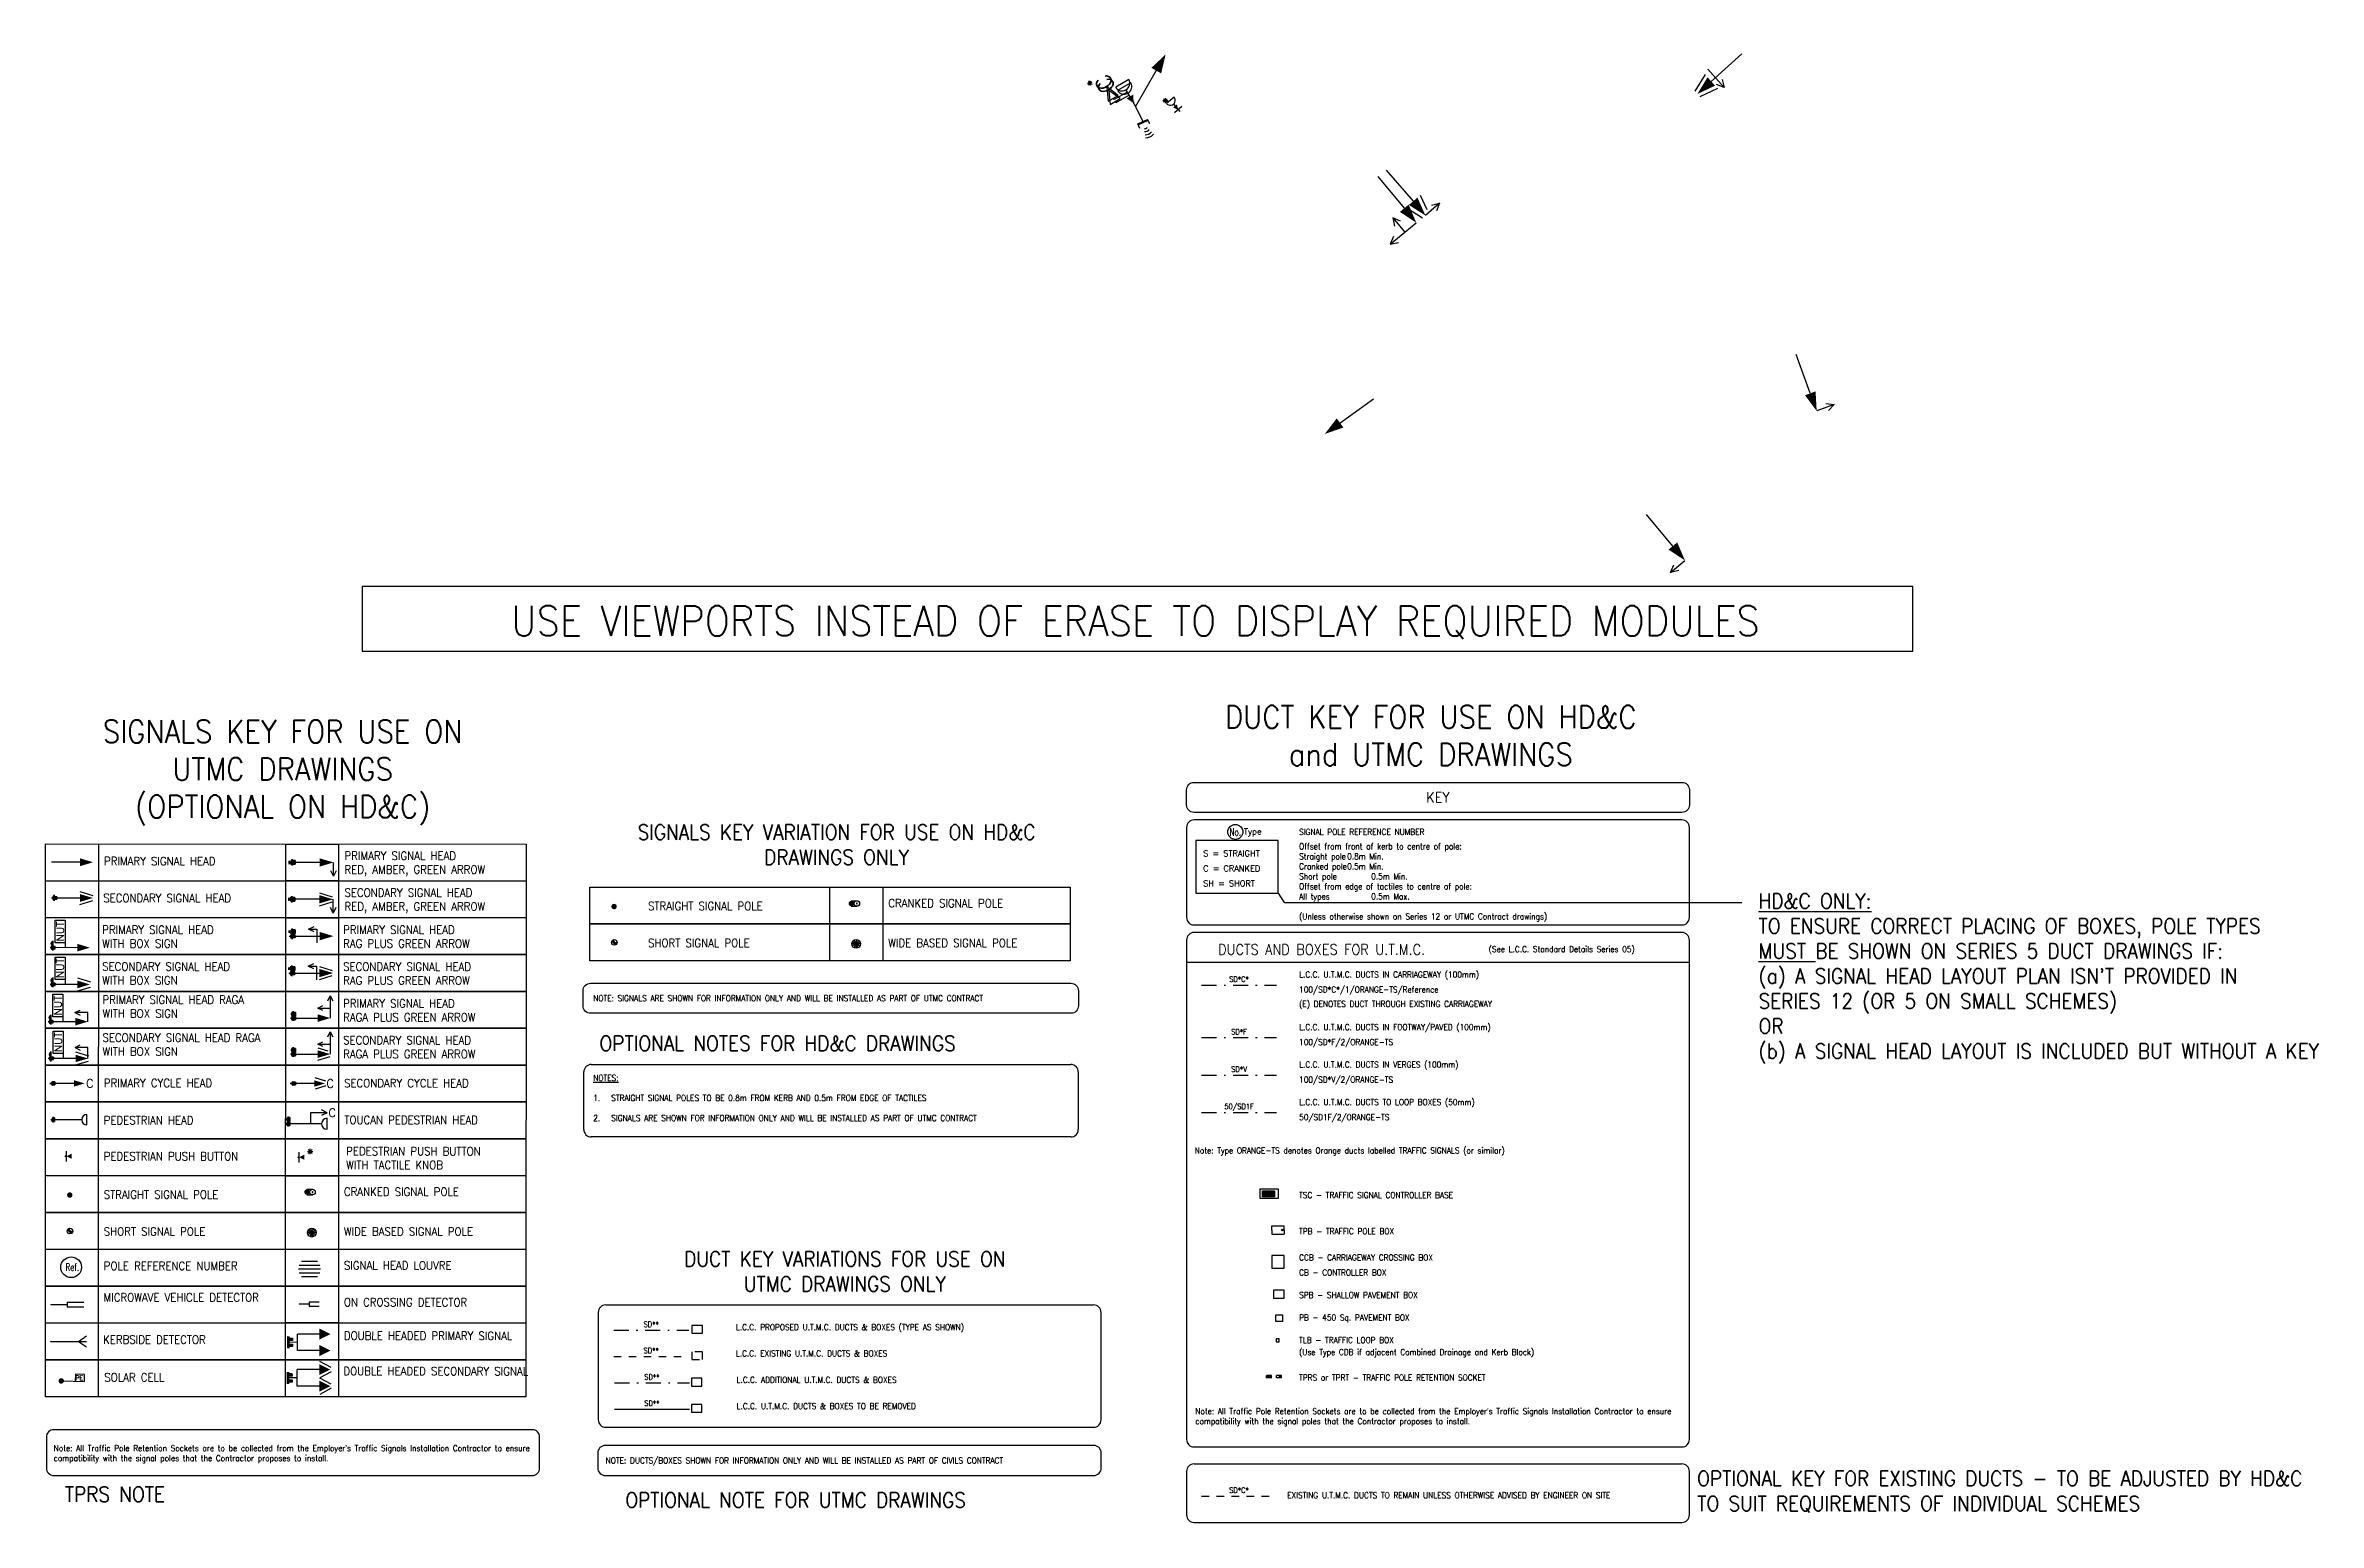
# Model space of a CAD drawing. Extents: x 437024 to 437759, y 437544 to 437864.
# Drawn here: x 437546.9 to 437698.4, y 437621.9 to 437720.3 of the extents above; entities that cross this region are included whole.
import ezdxf
from ezdxf.enums import TextEntityAlignment as Align

# ---------------------------------------------------------------- set-up
doc = ezdxf.new("R2010")
doc.units = 0
doc.linetypes.add('BLIP', pattern=[1, 0.5, -0.5])
doc.linetypes.add('DASHDOT1', pattern=[2, 1, -0.5, 0, -0.5])
doc.layers.get('0').update_dxf_attribs({"color": 222})
for name, color, linetype in [('CH-05-M_Key_Signals', 7, 'Continuous'), ('CH-05-M_Key_UT_BOX', 40, 'Continuous'), ('CH-05-M_Key_UT_DU_C', 40, 'DASHDOT1'), ('CH-05-M_Key_UT_DUCT', 40, 'DASHDOT1'), ('CH-05-M_Key_UT_EX', 181, 'BLIP'), ('CH-05-M_Key_UT_REM', 8, 'Continuous'), ('CH-05-M_Key_UT_XT', 1, 'DASHDOT1'), ('CH-05-T_Key_T025', 4, 'Continuous'), ('CH-05-T_Key_T035', 7, 'Continuous'), ('DATA', 7, 'Continuous'), ('SIGNALS', 7, 'Continuous'), ('UTC_Signals', 7, 'Continuous')]:
    doc.layers.add(name, color=color, linetype=linetype)
doc.layers.add('Z--05-T_DwgNotes', color=11, linetype='Continuous', plot=False)
doc.styles.add('KTS_TAHOMA', font='tahoma.ttf')
doc.styles.add('Romans', font='romans.shx', dxfattribs={"width": 0.9})
doc.styles.get("Standard").update_dxf_attribs({"font": 'romans.shx'})

msp = doc.modelspace()

# ---------------------------------------------------------------- texts
at = {"layer": 'CH-05-M_Key_Signals', "style": 'Romans', "width": 0.7}
msp.add_text('Ref.', height=0.5, dxfattribs=at).set_placement((437548.74, 437638.96), align=Align.MIDDLE_CENTER)
at = {"layer": 'CH-05-M_Key_Signals', "attachment_point": 1, "style": 'Romans'}
for s, insert, char_height, width, rotation in [('PRIMARY SIGNAL HEAD', (437550.85, 437666.28), 0.5519, 12.1296, 359.9823), ('PRIMARY SIGNAL HEAD\\PRED, AMBER, GREEN ARROW ', (437566.87, 437666.64), 0.5519, 12.1294, 359.98), ('SECONDARY SIGNAL HEAD', (437550.8, 437663.82), 0.5519, 12.1749, 359.9823), ('SECONDARY SIGNAL HEAD\\PRED, AMBER, GREEN ARROW ', (437566.87, 437664.18), 0.5519, 12.1294, 359.98), ('STRAIGHT SIGNAL POLE', (437587.09, 437663.29), 0.5519, 12.1348, 359.9823), ('CRANKED SIGNAL POLE', (437603.09, 437663.48), 0.5519, 11.5395, 359.9423), ('PRIMARY SIGNAL HEAD WITH BOX SIGN', (437550.73, 437661.71), 0.5519, 9.8261, 359.9823), ('PRIMARY SIGNAL HEAD\\PRAG PLUS GREEN ARROW ', (437566.78, 437661.71), 0.5519, 12.1294, 359.98), ('SHORT SIGNAL POLE', (437587.09, 437660.83), 0.5519, 12.1348, 359.9823), ('WIDE BASED SIGNAL POLE', (437603.09, 437660.83), 0.5519, 12.1348, 359.9823), ('SECONDARY SIGNAL HEAD WITH BOX SIGN', (437550.73, 437659.26), 0.5519, 9.8261, 359.9823), ('SECONDARY SIGNAL HEAD\\PRAG PLUS GREEN ARROW ', (437566.78, 437659.25), 0.5519, 12.1294, 359.98), ('PRIMARY SIGNAL HEAD RAGA WITH BOX SIGN', (437550.75, 437657.05), 0.5519, 11.9769, 359.9823), ('PRIMARY SIGNAL HEAD\\PRAGA PLUS GREEN ARROW ', (437566.78, 437656.8), 0.5519, 12.1294, 359.98), ('SECONDARY SIGNAL HEAD RAGA WITH BOX SIGN', (437550.75, 437654.52), 0.5519, 12.7684, 359.9823), ('SECONDARY SIGNAL HEAD\\PRAGA PLUS GREEN ARROW ', (437566.78, 437654.35), 0.5519, 12.1294, 359.98), ('PRIMARY CYCLE HEAD', (437550.84, 437651.5), 0.5519, 12.1294, 359.9823), ('SECONDARY CYCLE HEAD', (437566.84, 437651.49), 0.5519, 12.1294, 359.9823), ('PEDESTRIAN HEAD', (437550.83, 437649.02), 0.5519, 12.1394, 359.9823), ('TOUCAN PEDESTRIAN HEAD ', (437566.86, 437649.04), 0.5519, 12.1294, 359.9823), ('PEDESTRIAN PUSH BUTTON', (437550.83, 437646.62), 0.5519, 12.1394, 359.9823), ('PEDESTRIAN PUSH BUTTON\\PWITH TACTILE KNOB ', (437566.98, 437646.96), 0.5519, 12.6352, 359.9423), ('STRAIGHT SIGNAL POLE', (437550.83, 437644.07), 0.5519, 12.1348, 359.9823), ('CRANKED SIGNAL POLE', (437566.83, 437644.26), 0.5519, 11.5395, 359.9423), ('SHORT SIGNAL POLE', (437550.83, 437641.61), 0.5519, 12.1348, 359.9823), ('WIDE BASED SIGNAL POLE', (437566.83, 437641.61), 0.5519, 12.1348, 359.9823), ('POLE REFERENCE NUMBER', (437550.83, 437639.32), 0.5519, 12.1394, 359.9823), ('SIGNAL HEAD LOUVRE', (437566.83, 437639.35), 0.5519, 11.3116, 359.9423), ('MICROWAVE VEHICLE DETECTOR', (437550.82, 437637.22), 0.5519, 12.1432, 359.9823), ('ON CROSSING DETECTOR', (437566.83, 437636.9), 0.5519, 11.6314, 359.9423), ('KERBSIDE DETECTOR', (437550.79, 437634.41), 0.5519, 12.1441, 359.9823), ('DOUBLE HEADED PRIMARY SIGNAL', (437566.83, 437634.67), 0.5519, 12.176, 359.9423), ('SOLAR CELL', (437550.87, 437631.89), 0.552, 12.1394, 359.9823), ('DOUBLE HEADED SECONDARY SIGNAL', (437566.8, 437632.31), 0.5519, 12.176, 359.9423)]:
    msp.add_mtext(s, dxfattribs=dict(at, insert=insert, char_height=char_height, width=width, rotation=rotation))
at = {"layer": 'CH-05-M_Key_UT_DU_C', "style": 'Romans', "width": 0.9}
msp.add_text('SD*C*', height=0.36, dxfattribs=at).set_placement((437626.46, 437658.14), align=Align.MIDDLE)
at = {"layer": 'CH-05-M_Key_UT_DUCT', "style": 'Romans', "width": 0.9}
for s, p in [('SD*F', (437626.46, 437654.64)), ('SD*V', (437626.46, 437652.14)), ('50/SD1F', (437626.46, 437649.64)), ('SD**', (437587.3, 437635.15))]:
    msp.add_text(s, height=0.36, dxfattribs=at).set_placement(p, align=Align.MIDDLE)
at = {"layer": 'CH-05-M_Key_UT_EX', "style": 'Romans', "width": 0.9}
for s, p in [('SD**', (437587.3, 437633.4)), ('SD*C*', (437626.46, 437624.1))]:
    msp.add_text(s, height=0.36, dxfattribs=at).set_placement(p, align=Align.MIDDLE)
at = {"layer": 'CH-05-M_Key_UT_REM', "style": 'Romans', "width": 0.9}
msp.add_text('SD**', height=0.36, dxfattribs=at).set_placement((437587.35, 437629.89), align=Align.MIDDLE)
at = {"layer": 'CH-05-M_Key_UT_XT', "style": 'Romans', "width": 0.9}
msp.add_text('SD**', height=0.36, dxfattribs=at).set_placement((437587.35, 437631.64), align=Align.MIDDLE)
at = {"layer": 'CH-05-T_Key_T025', "style": 'Romans', "width": 0.9}
for s, p in [('SIGNAL POLE REFERENCE NUMBER', (437630.46, 437667.75)), ('L.C.C. U.T.M.C. DUCTS IN CARRIAGEWAY (100mm)', (437630.46, 437658.25)), ('NOTE: SIGNALS ARE SHOWN FOR INFORMATION ONLY AND WILL BE INSTALLED AS PART OF UTMC CONTRACT', (437583.44, 437656.67)), ('100/SD*C*/1/ORANGE-TS/Reference', (437630.46, 437657.25)), ('(E) DENOTES DUCT THROUGH EXISTING CARRIAGEWAY', (437630.46, 437656.29)), ('L.C.C. U.T.M.C. DUCTS IN FOOTWAY/PAVED (100mm)', (437630.46, 437654.75)), ('100/SD*F/2/ORANGE-TS', (437630.46, 437653.75)), ('L.C.C. U.T.M.C. DUCTS IN VERGES (100mm)', (437630.46, 437652.25)), ('100/SD*V/2/ORANGE-TS', (437630.46, 437651.25)), ('L.C.C. U.T.M.C. DUCTS TO LOOP BOXES (50mm)', (437630.46, 437649.75)), ('50/SD1F/2/ORANGE-TS', (437630.46, 437648.75)), ('TSC - TRAFFIC SIGNAL CONTROLLER BASE', (437630.46, 437643.56)), ('TPB - TRAFFIC POLE BOX ', (437630.46, 437641.15)), ('CCB - CARRIAGEWAY CROSSING BOX ', (437630.46, 437639.4)), ('CB - CONTROLLER BOX ', (437630.46, 437638.4)), ('SPB - SHALLOW PAVEMENT BOX ', (437630.46, 437636.9)), ('PB - 450 Sq. PAVEMENT BOX', (437630.46, 437635.4)), ('L.C.C. PROPOSED U.T.M.C. DUCTS & BOXES (TYPE AS SHOWN)', (437592.94, 437634.76)), ('TLB - TRAFFIC LOOP BOX ', (437630.46, 437633.9)), ('L.C.C. EXISTING U.T.M.C. DUCTS & BOXES', (437592.94, 437633.01)), ('(Use Type CDB if adjacent Combined Drainage and Kerb Block)', (437630.46, 437633.1)), ('L.C.C. ADDITIONAL U.T.M.C. DUCTS & BOXES ', (437592.99, 437631.25)), ('TPRS or TPRT - TRAFFIC POLE RETENTION SOCKET', (437630.46, 437631.4)), ('L.C.C. U.T.M.C. DUCTS & BOXES TO BE REMOVED', (437592.99, 437629.5)), ('NOTE: DUCTS/BOXES SHOWN FOR INFORMATION ONLY AND WILL BE INSTALLED AS PART OF CIVILS CONTRACT', (437584.27, 437625.88)), ('EXISTING U.T.M.C. DUCTS TO REMAIN UNLESS OTHERWISE ADVISED BY ENGINEER ON SITE', (437629.66, 437623.56))]:
    msp.add_text(s, height=0.4, dxfattribs=at).set_placement(p)
at = {"layer": 'CH-05-T_Key_T025', "char_height": 0.4, "attachment_point": 1, "style": 'Romans'}
for s, insert, width in [('Offset from front of kerb to centre of pole:\\PStraight pole^I0.8m Min.\\PCranked pole^I0.5m Min.\\PShort pole^I^I0.5m Min.\\POffset from edge of tactiles to centre of pole:\\PAll types^I^I0.5m Max.\\P\\P(Unless otherwise shown on Series 12 or UTMC Contract drawings)', (437630.46, 437667.19), 119.7922), ('(See L.C.C. Standard Details Series 05)', (437643.09, 437660.34), 14.1803), ('{\\LNOTES:\\P}\\P\\pxi-3,l3,t3;1.^ISTRAIGHT SIGNAL POLES TO BE 0.8m FROM KERB AND 0.5m FROM EDGE OF TACTILES\\P\\pi0,l0,tz;\\P\\pi-3,l3,t3;2.^ISIGNALS ARE SHOWN FOR INFORMATION ONLY AND WILL BE INSTALLED AS PART OF UTMC CONTRACT', (437583.44, 437651.76), 31.2867), ('Note: Type ORANGE-TS denotes Orange ducts labelled TRAFFIC SIGNALS (or similar)', (437623.51, 437646.93), 25.474), ('Note: All Traffic Pole Retention Sockets are to be collected from the Employer{\\fArial|b0|i0|c0|p34;’}s Traffic Signals Installation Contractor to ensure compatibility with the signal poles that the Contractor proposes to install{\\fArial|b0|i0|c0|p34;.}', (437623.55, 437629.56), 32.8839), ('Note: All Traffic Pole Retention Sockets are to be collected from the Employer{\\fArial|b0|i0|c0|p34;’}s Traffic Signals Installation Contractor to ensure compatibility with the signal poles that the Contractor proposes to install{\\fArial|b0|i0|c0|p34;.}', (437547.5, 437627.1), 32.3015)]:
    msp.add_mtext(s, dxfattribs=dict(at, insert=insert, width=width))
at = {"layer": 'CH-05-T_Key_T035', "style": 'Romans', "width": 0.9}
for s, p in [('KEY', (437639.71, 437670.25)), ('DUCTS AND BOXES FOR U.T.M.C.', (437631.96, 437660.12))]:
    msp.add_text(s, height=0.7, dxfattribs=at).set_placement(p, align=Align.MIDDLE)
at = {"layer": 'CH-05-T_Key_T035', "style": 'Romans'}
for s, p in [('Type', (437626.78, 437667.78)), ('S = STRAIGHT', (437624.07, 437666.32)), ('C = CRANKED', (437624.07, 437665.32)), ('SH = SHORT', (437624.07, 437664.32))]:
    msp.add_text(s, height=0.4, dxfattribs=at).set_placement(p)
at = {"layer": 'Z--05-T_DwgNotes', "style": 'Romans', "width": 0.9}
for s, p in [('OPTIONAL NOTES FOR HD&C DRAWINGS', (437583.86, 437653.36)), ('TPRS NOTE', (437548.24, 437623.33)), ('OPTIONAL NOTE FOR UTMC DRAWINGS', (437585.58, 437622.94))]:
    msp.add_text(s, height=1, dxfattribs=at).set_placement(p)
at = {"layer": 'Z--05-T_DwgNotes', "style": 'Romans'}
for s, insert, char_height, width, attachment_point in [('USE VIEWPORTS INSTEAD OF ERASE TO DISPLAY REQUIRED MODULES', (437619.55, 437681.91), 2, 102.2841, 5), ('SIGNALS KEY FOR USE ON UTMC DRAWINGS \\P(OPTIONAL ON HD&C)', (437562.75, 437671.89), 1.5, 27.1552, 5), ('DUCT KEY FOR USE ON HD&C and UTMC DRAWINGS', (437639.23, 437674.36), 1.5, 33.2415, 5), ('SIGNALS KEY VARIATION FOR USE ON HD&C DRAWINGS ONLY', (437599.65, 437667.1), 1, 29.5517, 5), ("{\\LHD&C ONLY:}\\PTO ENSURE CORRECT PLACING OF BOXES, POLE TYPES {\\LMUST} BE SHOWN ON SERIES 5 DUCT DRAWINGS IF:\\P(a) A SIGNAL HEAD LAYOUT PLAN ISN'T PROVIDED IN SERIES 12 (OR 5 ON SMALL SCHEMES)\\POR\\P(b) A SIGNAL HEAD LAYOUT IS INCLUDED BUT WITHOUT A KEY", (437661.07, 437663.85), 1, 37.1709, 1), ('DUCT KEY VARIATIONS FOR USE ON UTMC DRAWINGS ONLY', (437600.2, 437638.67), 1, 26.8968, 5), ('OPTIONAL KEY FOR EXISTING DUCTS - TO BE ADJUSTED BY HD&C TO SUIT REQUIREMENTS OF INDIVIDUAL SCHEMES', (437656.98, 437625.38), 1, 43.7295, 1)]:
    msp.add_mtext(s, dxfattribs=dict(at, insert=insert, char_height=char_height, width=width, attachment_point=attachment_point))

# ---------------------------------------------------------------- blocks, each defined once
blk = doc.blocks.new('poleno')
blk.add_circle((0, 0), 1)
at = {"style": 'KTS_TAHOMA'}
blk.add_attdef('NUMBER', text='', height=1, dxfattribs=at).set_placement((0, 0), align=Align.MIDDLE)
blk = doc.blocks.new('DHPRIM')
at = {"linetype": 'Continuous'}
for p, q in [((-0.75, 2.75), (-0.75, 0.75)), ((0.75, 2.75), (0.75, 0.75)), ((0.75, 0.75), (-0.75, 0.75))]:
    blk.add_line(p, q, dxfattribs=at)
blk.add_line((0, 0.75), (0, 0))
for points in [[(-0.25, 2.75), (-1.25, 2.75), (-0.75, 3.75)], [(1.25, 2.75), (0.25, 2.75), (0.75, 3.75)]]:
    blk.add_solid(points, dxfattribs=at)
blk.add_solid([(0.55, -0.2, 2.2), (-0.55, -0.2, 2.2), (0.55, 0.05, 2.2), (-0.55, 0.05, 2.2)])
for points in [[(-0.38, 0.05, 2.4), (-0.38, 0.3, 2.4), (-0.36, 0.3, 2.46), (-0.36, 0.05, 2.46)], [(-0.36, 0.3, 2.34), (-0.36, 0.05, 2.34), (-0.38, 0.05, 2.4), (-0.38, 0.3, 2.4)], [(-0.38, 0.05, 2.7), (-0.38, 0.3, 2.7), (-0.36, 0.3, 2.76), (-0.36, 0.05, 2.76)], [(-0.36, 0.3, 2.64), (-0.36, 0.05, 2.64), (-0.38, 0.05, 2.7), (-0.38, 0.3, 2.7)], [(-0.38, 0.05, 3), (-0.38, 0.3, 3), (-0.36, 0.3, 3.06), (-0.36, 0.05, 3.06)], [(-0.36, 0.3, 2.94), (-0.36, 0.05, 2.94), (-0.38, 0.05, 3), (-0.38, 0.3, 3)], [(-0.36, 0.3, 2.46), (-0.36, 0.05, 2.46), (-0.31, 0.05, 2.5), (-0.31, 0.3, 2.5)], [(-0.31, 0.05, 2.3), (-0.31, 0.3, 2.3), (-0.36, 0.3, 2.34), (-0.36, 0.05, 2.34)], [(-0.36, 0.3, 2.76), (-0.36, 0.05, 2.76), (-0.31, 0.05, 2.8), (-0.31, 0.3, 2.8)], [(-0.31, 0.05, 2.6), (-0.31, 0.3, 2.6), (-0.36, 0.3, 2.64), (-0.36, 0.05, 2.64)], [(-0.36, 0.3, 3.06), (-0.36, 0.05, 3.06), (-0.31, 0.05, 3.1), (-0.31, 0.3, 3.1)], [(-0.31, 0.05, 2.9), (-0.31, 0.3, 2.9), (-0.36, 0.3, 2.94), (-0.36, 0.05, 2.94)], [(-0.31, 0.05, 2.5), (-0.31, 0.3, 2.5), (-0.24, 0.3, 2.5), (-0.24, 0.05, 2.5)], [(-0.24, 0.3, 2.3), (-0.24, 0.05, 2.3), (-0.31, 0.05, 2.3), (-0.31, 0.3, 2.3)], [(-0.31, 0.05, 2.8), (-0.31, 0.3, 2.8), (-0.24, 0.3, 2.8), (-0.24, 0.05, 2.8)], [(-0.24, 0.3, 2.6), (-0.24, 0.05, 2.6), (-0.31, 0.05, 2.6), (-0.31, 0.3, 2.6)], [(-0.31, 0.05, 3.1), (-0.31, 0.3, 3.1), (-0.24, 0.3, 3.1), (-0.24, 0.05, 3.1)], [(-0.24, 0.3, 2.9), (-0.24, 0.05, 2.9), (-0.31, 0.05, 2.9), (-0.31, 0.3, 2.9)], [(-0.24, 0.3, 2.5), (-0.24, 0.05, 2.5), (-0.19, 0.05, 2.46), (-0.19, 0.3, 2.46)], [(-0.19, 0.05, 2.34), (-0.19, 0.3, 2.34), (-0.24, 0.3, 2.3), (-0.24, 0.05, 2.3)], [(-0.24, 0.3, 2.8), (-0.24, 0.05, 2.8), (-0.19, 0.05, 2.76), (-0.19, 0.3, 2.76)], [(-0.19, 0.05, 2.64), (-0.19, 0.3, 2.64), (-0.24, 0.3, 2.6), (-0.24, 0.05, 2.6)], [(-0.24, 0.3, 3.1), (-0.24, 0.05, 3.1), (-0.19, 0.05, 3.06), (-0.19, 0.3, 3.06)], [(-0.19, 0.05, 2.94), (-0.19, 0.3, 2.94), (-0.24, 0.3, 2.9), (-0.24, 0.05, 2.9)], [(-0.19, 0.05, 2.46), (-0.19, 0.3, 2.46), (-0.17, 0.3, 2.4), (-0.17, 0.05, 2.4)], [(-0.17, 0.3, 2.4), (-0.17, 0.05, 2.4), (-0.19, 0.05, 2.34), (-0.19, 0.3, 2.34)], [(-0.19, 0.05, 2.76), (-0.19, 0.3, 2.76), (-0.17, 0.3, 2.7), (-0.17, 0.05, 2.7)], [(-0.17, 0.3, 2.7), (-0.17, 0.05, 2.7), (-0.19, 0.05, 2.64), (-0.19, 0.3, 2.64)], [(-0.19, 0.05, 3.06), (-0.19, 0.3, 3.06), (-0.17, 0.3, 3), (-0.17, 0.05, 3)], [(-0.17, 0.3, 3), (-0.17, 0.05, 3), (-0.19, 0.05, 2.94), (-0.19, 0.3, 2.94)], [(0.17, 0.05, 2.4), (0.17, 0.3, 2.4), (0.19, 0.3, 2.46), (0.19, 0.05, 2.46)], [(0.19, 0.3, 2.34), (0.19, 0.05, 2.34), (0.17, 0.05, 2.4), (0.17, 0.3, 2.4)], [(0.17, 0, 2.7), (0.17, 0.3, 2.7), (0.19, 0.3, 2.76), (0.19, 0, 2.76)], [(0.19, 0.3, 2.64), (0.19, 0, 2.64), (0.17, 0, 2.7), (0.17, 0.3, 2.7)], [(0.17, 0.05, 3), (0.17, 0.3, 3), (0.19, 0.3, 3.06), (0.19, 0.05, 3.06)], [(0.19, 0.3, 2.94), (0.19, 0.05, 2.94), (0.17, 0.05, 3), (0.17, 0.3, 3)], [(0.19, 0.3, 2.46), (0.19, 0.05, 2.46), (0.24, 0.05, 2.5), (0.24, 0.3, 2.5)], [(0.24, 0.05, 2.3), (0.24, 0.3, 2.3), (0.19, 0.3, 2.34), (0.19, 0.05, 2.34)], [(0.19, 0.3, 2.76), (0.19, 0, 2.76), (0.24, 0, 2.8), (0.24, 0.3, 2.8)], [(0.24, 0, 2.6), (0.24, 0.3, 2.6), (0.19, 0.3, 2.64), (0.19, 0, 2.64)], [(0.19, 0.3, 3.06), (0.19, 0.05, 3.06), (0.24, 0.05, 3.1), (0.24, 0.3, 3.1)], [(0.24, 0.05, 2.9), (0.24, 0.3, 2.9), (0.19, 0.3, 2.94), (0.19, 0.05, 2.94)], [(0.24, 0.05, 2.5), (0.24, 0.3, 2.5), (0.31, 0.3, 2.5), (0.31, 0.05, 2.5)], [(0.31, 0.3, 2.3), (0.31, 0.05, 2.3), (0.24, 0.05, 2.3), (0.24, 0.3, 2.3)], [(0.24, 0, 2.8), (0.24, 0.3, 2.8), (0.31, 0.3, 2.8), (0.31, 0, 2.8)], [(0.31, 0.3, 2.6), (0.31, 0, 2.6), (0.24, 0, 2.6), (0.24, 0.3, 2.6)], [(0.24, 0.05, 3.1), (0.24, 0.3, 3.1), (0.31, 0.3, 3.1), (0.31, 0.05, 3.1)], [(0.31, 0.3, 2.9), (0.31, 0.05, 2.9), (0.24, 0.05, 2.9), (0.24, 0.3, 2.9)], [(0.31, 0.3, 2.5), (0.31, 0.05, 2.5), (0.36, 0.05, 2.46), (0.36, 0.3, 2.46)], [(0.36, 0.05, 2.34), (0.36, 0.3, 2.34), (0.31, 0.3, 2.3), (0.31, 0.05, 2.3)], [(0.31, 0.3, 2.8), (0.31, 0, 2.8), (0.36, 0, 2.76), (0.36, 0.3, 2.76)], [(0.36, 0, 2.64), (0.36, 0.3, 2.64), (0.31, 0.3, 2.6), (0.31, 0, 2.6)], [(0.31, 0.3, 3.1), (0.31, 0.05, 3.1), (0.36, 0.05, 3.06), (0.36, 0.3, 3.06)], [(0.36, 0.05, 2.94), (0.36, 0.3, 2.94), (0.31, 0.3, 2.9), (0.31, 0.05, 2.9)], [(0.36, 0.05, 2.46), (0.36, 0.3, 2.46), (0.38, 0.3, 2.4), (0.38, 0.05, 2.4)], [(0.38, 0.3, 2.4), (0.38, 0.05, 2.4), (0.36, 0.05, 2.34), (0.36, 0.3, 2.34)], [(0.36, 0, 2.76), (0.36, 0.3, 2.76), (0.38, 0.3, 2.7), (0.38, 0, 2.7)], [(0.38, 0.3, 2.7), (0.38, 0, 2.7), (0.36, 0, 2.64), (0.36, 0.3, 2.64)], [(0.36, 0.05, 3.06), (0.36, 0.3, 3.06), (0.38, 0.3, 3), (0.38, 0.05, 3)], [(0.38, 0.3, 3), (0.38, 0.05, 3), (0.36, 0.05, 2.94), (0.36, 0.3, 2.94)]]:
    blk.add_3dface(points, dxfattribs=at)
at = {"flags": 3}
blk.add_attdef('SIG', (0, -0.25), '', height=0.2, rotation=90, dxfattribs=at)
blk = doc.blocks.new('IRDET')
at = {"linetype": 'Continuous'}
for p, q in [((0, 2.5), (-0.5, 3.25)), ((0, 2.5), (0.5, 3.25)), ((0, 0), (0, 3.25))]:
    blk.add_line(p, q, dxfattribs=at)
blk.add_solid([(0.03, -0.07, 3.3), (0.03, 0.12, 3.3), (-0.03, -0.07, 3.3), (-0.03, 0.12, 3.3)], dxfattribs=at)
blk = doc.blocks.new('MWAVES')
at = {"linetype": 'Continuous'}
for p, q in [((-0.2, 0.9), (-0.2, 1.8)), ((-0.2, 0.9), (0.2, 0.9)), ((0, 0), (0, 0.9)), ((0.2, 0.9), (0.2, 1.8))]:
    blk.add_line(p, q, dxfattribs=at)
blk.add_solid([(0.03, -0.07, 3.3), (0.03, 0.12, 3.3), (-0.03, -0.07, 3.3), (-0.03, 0.12, 3.3)], dxfattribs=at)
blk = doc.blocks.new('MWAVE')
at = {"linetype": 'Continuous'}
for p, q in [((-0.2, 1.5), (-0.2, 3)), ((0.2, 1.5), (0.2, 3)), ((-0.2, 1.5), (0.2, 1.5)), ((0, 0), (0, 1.5))]:
    blk.add_line(p, q, dxfattribs=at)
blk.add_solid([(0.03, -0.07, 3.3), (0.03, 0.12, 3.3), (-0.03, -0.07, 3.3), (-0.03, 0.12, 3.3)], dxfattribs=at)
blk = doc.blocks.new('LOUVR200')
at = {"linetype": 'Continuous'}
for p, q in [((-0.7, -0.72), (-0.7, 0.72)), ((-0.35, -0.94), (-0.35, 0.94)), ((0, -1), (0, 1)), ((0.35, -0.94), (0.35, 0.94)), ((0.7, -0.72), (0.7, 0.72))]:
    blk.add_line(p, q, dxfattribs=at)
blk = doc.blocks.new('HD077P')
at = {"linetype": 'Continuous'}
blk.add_line((0, 2.75), (0, 0), dxfattribs=at)
at = {"color": 1, "linetype": 'Continuous', "extrusion": (0, 1, 0), "const_width": 0.1}
blk.add_lwpolyline([(0.05, 2.94, 1), (-0.05, 2.94, 1)], format="xyb", close=True, dxfattribs=at)
at = {"color": 3, "linetype": 'Continuous', "extrusion": (0, -1, 0)}
for points in [[(-0.08, 2.34), (-0.06, 2.42), (-0.04, 2.42)], [(-0.06, 2.4), (-0.01, 2.33), (0.08, 2.33), (0.04, 2.4), (-0.07, 2.4)], [(0.03, 2.41), (0.06, 2.41)], [(0.04, 2.4), (0.05, 2.41)]]:
    blk.add_lwpolyline(points, dxfattribs=at)
at = {"color": 2, "linetype": 'Continuous', "extrusion": (0, -1, 0)}
for points in [[(-0.08, 2.64), (-0.06, 2.73), (-0.04, 2.73)], [(-0.06, 2.71), (-0.01, 2.64), (0.08, 2.64), (0.04, 2.71), (-0.07, 2.71)], [(0.03, 2.72), (0.06, 2.72)], [(0.04, 2.71), (0.05, 2.72)]]:
    blk.add_lwpolyline(points, dxfattribs=at)
at = {"color": 3, "linetype": 'Continuous', "extrusion": (0, -1, 0)}
for centre in [(-0.08, 2.33, -0.28), (0.08, 2.33, -0.28)]:
    blk.add_circle(centre, 0.043, dxfattribs=at)
at = {"color": 2, "linetype": 'Continuous', "extrusion": (0, -1, 0)}
for centre in [(-0.08, 2.64, -0.28), (0.08, 2.64, -0.28)]:
    blk.add_circle(centre, 0.043, dxfattribs=at)
at = {"linetype": 'Continuous'}
blk.add_solid([(0.38, 2.75), (-0.37, 2.75), (0, 4)], dxfattribs=at)
for points in [[(0.2, 0.27, 2.1), (-0.2, 0.27, 2.1), (-0.2, 0.27, 3.2), (0.2, 0.27, 3.2)], [(-0.2, 0.21, 2.1), (-0.2, 0.27, 2.1), (-0.2, 0.27, 3.2), (-0.2, 0.21, 3.2)], [(-0.03, 0.12, 2.1), (-0.03, 0.27, 2.1), (-0.2, 0.27, 2.1), (-0.2, 0.21, 2.1)], [(-0.03, 0.12, 3.2), (-0.03, 0.27, 3.2), (-0.2, 0.27, 3.2), (-0.2, 0.21, 3.2)], [(-0.2, 0.21, 2.1), (-0.03, 0.12, 2.1), (-0.03, 0.12, 3.2), (-0.2, 0.21, 3.2)], [(0.03, 0.27, 2.1), (0.03, 0.12, 2.1), (-0.03, 0.12, 2.1), (-0.03, 0.27, 2.1)], [(0.03, 0.27, 3.2), (0.03, 0.12, 3.2), (-0.03, 0.12, 3.2), (-0.03, 0.27, 3.2)], [(-0.03, 0.12, 2.1), (0.03, 0.12, 2.1), (0.03, 0.12, 3.2), (-0.03, 0.12, 3.2)], [(0.2, 0.21, 2.1), (0.2, 0.27, 2.1), (0.03, 0.27, 2.1), (0.03, 0.12, 2.1)], [(0.2, 0.21, 3.2), (0.2, 0.27, 3.2), (0.03, 0.27, 3.2), (0.03, 0.12, 3.2)], [(0.03, 0.12, 2.1), (0.2, 0.21, 2.1), (0.2, 0.21, 3.2), (0.03, 0.12, 3.2)], [(0.2, 0.21, 2.1), (0.2, 0.27, 2.1), (0.2, 0.27, 3.2), (0.2, 0.21, 3.2)]]:
    blk.add_3dface(points, dxfattribs=at)
blk.add_text('C', height=1, rotation=90).set_placement((0, 4.62), align=Align.MIDDLE)
at = {"flags": 9}
for tag, p in [('TYPE', (0.75, 0.25)), ('SUPPORT', (0.75, 1.5)), ('BRACKETS', (0.75, 1.25)), ('HEIGHT', (0.75, 1)), ('CABLE', (0.75, 0.75)), ('PHASE', (0.75, 0.5)), ('NUM', (0.75, 0)), ('SITE', (0.75, -0.25)), ('IDENT', (0.75, -0.5))]:
    blk.add_attdef(tag, p, '', height=0.2, dxfattribs=at)
at = {"linetype": 'Continuous'}
mesh = blk.add_polymesh((13, 3), dxfattribs=at)
for k, corner in enumerate([(0.15, 0.52, 2.56), (0.15, 0.39, 2.56), (0.15, 0.27, 2.56), (0.17, 0.52, 2.61), (0.17, 0.39, 2.61), (0.17, 0.27, 2.61), (0.17, 0.52, 2.67), (0.17, 0.39, 2.67), (0.17, 0.27, 2.67), (0.15, 0.52, 2.73), (0.15, 0.39, 2.73), (0.15, 0.27, 2.73), (0.11, 0.52, 2.77), (0.11, 0.39, 2.77), (0.11, 0.27, 2.77), (0.06, 0.52, 2.8), (0.06, 0.39, 2.8), (0.06, 0.27, 2.8), (0, 0.52, 2.81), (0, 0.39, 2.81), (0, 0.27, 2.81), (-0.06, 0.52, 2.8), (-0.06, 0.39, 2.8), (-0.06, 0.27, 2.8), (-0.11, 0.52, 2.77), (-0.11, 0.39, 2.77), (-0.11, 0.27, 2.77), (-0.15, 0.52, 2.73), (-0.15, 0.39, 2.73), (-0.15, 0.27, 2.73), (-0.17, 0.52, 2.67), (-0.17, 0.39, 2.67), (-0.17, 0.27, 2.67), (-0.17, 0.52, 2.61), (-0.17, 0.39, 2.61), (-0.17, 0.27, 2.61), (-0.15, 0.52, 2.56), (-0.15, 0.39, 2.56), (-0.15, 0.27, 2.56)]):
    mesh.set_mesh_vertex(divmod(k, 3), corner)
mesh = blk.add_polymesh((13, 3), dxfattribs=at)
for k, corner in enumerate([(0.15, 0.52, 2.21), (0.15, 0.39, 2.21), (0.15, 0.27, 2.21), (0.17, 0.52, 2.27), (0.17, 0.39, 2.27), (0.17, 0.27, 2.27), (0.17, 0.52, 2.33), (0.17, 0.39, 2.33), (0.17, 0.27, 2.33), (0.15, 0.52, 2.39), (0.15, 0.39, 2.39), (0.15, 0.27, 2.39), (0.11, 0.52, 2.43), (0.11, 0.39, 2.43), (0.11, 0.27, 2.43), (0.06, 0.52, 2.46), (0.06, 0.39, 2.46), (0.06, 0.27, 2.46), (0, 0.52, 2.47), (0, 0.39, 2.47), (0, 0.27, 2.47), (-0.06, 0.52, 2.46), (-0.06, 0.39, 2.46), (-0.06, 0.27, 2.46), (-0.11, 0.52, 2.43), (-0.11, 0.39, 2.43), (-0.11, 0.27, 2.43), (-0.15, 0.52, 2.39), (-0.15, 0.39, 2.39), (-0.15, 0.27, 2.39), (-0.17, 0.52, 2.33), (-0.17, 0.39, 2.33), (-0.17, 0.27, 2.33), (-0.17, 0.52, 2.27), (-0.17, 0.39, 2.27), (-0.17, 0.27, 2.27), (-0.15, 0.52, 2.21), (-0.15, 0.39, 2.21), (-0.15, 0.27, 2.21)]):
    mesh.set_mesh_vertex(divmod(k, 3), corner)
mesh = blk.add_polymesh((13, 3), dxfattribs=at)
for k, corner in enumerate([(0.11, 0.27, 2.88), (0.11, 0.39, 2.88), (0.11, 0.52, 2.88), (0.12, 0.27, 2.92), (0.12, 0.39, 2.92), (0.12, 0.52, 2.92), (0.12, 0.27, 2.96), (0.12, 0.39, 2.96), (0.12, 0.52, 2.96), (0.11, 0.27, 3), (0.11, 0.39, 3), (0.11, 0.52, 3), (0.08, 0.27, 3.04), (0.08, 0.39, 3.04), (0.08, 0.52, 3.04), (0.04, 0.27, 3.06), (0.04, 0.39, 3.06), (0.04, 0.52, 3.06), (0, 0.27, 3.06), (0, 0.39, 3.06), (0, 0.52, 3.06), (-0.04, 0.27, 3.06), (-0.04, 0.39, 3.06), (-0.04, 0.52, 3.06), (-0.08, 0.27, 3.04), (-0.08, 0.39, 3.04), (-0.08, 0.52, 3.04), (-0.11, 0.27, 3), (-0.11, 0.39, 3), (-0.11, 0.52, 3), (-0.12, 0.27, 2.96), (-0.12, 0.39, 2.96), (-0.12, 0.52, 2.96), (-0.12, 0.27, 2.92), (-0.12, 0.39, 2.92), (-0.12, 0.52, 2.92), (-0.11, 0.27, 2.88), (-0.11, 0.39, 2.88), (-0.11, 0.52, 2.88)]):
    mesh.set_mesh_vertex(divmod(k, 3), corner)
blk = doc.blocks.new('HD009P')
at = {"linetype": 'Continuous'}
blk.add_line((0, 2.75), (0, 0), dxfattribs=at)
for p, q in [((-2.75, 0.5), (-2.75, 1.5)), ((-2.75, 1.5), (0, 1.5)), ((-0.5, 0.5), (-2.75, 0.5)), ((-0.5, 1.5), (-0.5, 0.5))]:
    blk.add_line(p, q)
at = {"color": 7, "linetype": 'Continuous', "extrusion": (0, 1, 0), "const_width": 0.15}
blk.add_lwpolyline([(0.47, 2.3, 1), (0.33, 2.3, 1)], format="xyb", close=True, dxfattribs=at)
at = {"color": 1, "linetype": 'Continuous', "extrusion": (0, 1, 0), "const_width": 0.1}
blk.add_lwpolyline([(0.05, 2.94, 1), (-0.05, 2.94, 1)], format="xyb", close=True, dxfattribs=at)
at = {"color": 2, "linetype": 'Continuous', "extrusion": (0, 1, 0), "const_width": 0.1}
blk.add_lwpolyline([(0.05, 2.62, 1), (-0.05, 2.62, 1)], format="xyb", close=True, dxfattribs=at)
at = {"color": 3, "linetype": 'Continuous', "extrusion": (0, 1, 0), "const_width": 0.1}
blk.add_lwpolyline([(0.05, 2.3, 1), (-0.05, 2.3, 1)], format="xyb", close=True, dxfattribs=at)
at = {"linetype": 'Continuous'}
blk.add_solid([(0.38, 2.75), (-0.38, 2.75), (0, 4)], dxfattribs=at)
at = {"color": 7, "linetype": 'Continuous'}
for points in [[(-0.6, 0.27, 2.55), (-0.69, 0.27, 2.64), (-0.69, 0.27, 2.1), (-0.6, 0.27, 2.1)], [(-0.29, 0.27, 2.64), (-0.2, 0.27, 2.55), (-0.6, 0.27, 2.55), (-0.69, 0.27, 2.64)], [(-0.2, 0.27, 3.2), (-0.29, 0.27, 3.2), (-0.29, 0.27, 2.64), (-0.2, 0.27, 2.55)], [(0.29, 0.27, 2.1), (0.2, 0.27, 2.1), (0.2, 0.27, 3.2), (0.29, 0.27, 3.2)]]:
    blk.add_3dface(points, dxfattribs=at)
at = {"linetype": 'Continuous'}
for points in [[(-0.6, 0.21, 2.1), (-0.6, 0.27, 2.1), (-0.6, 0.27, 2.55), (-0.6, 0.21, 2.55)], [(-0.2, 0.27, 2.1), (-0.6, 0.27, 2.1), (-0.6, 0.27, 2.55), (-0.2, 0.27, 2.55)], [(-0.43, 0.12, 2.1), (-0.43, 0.27, 2.1), (-0.6, 0.27, 2.1), (-0.6, 0.21, 2.1)], [(-0.43, 0.12, 2.55), (-0.43, 0.27, 2.55), (-0.6, 0.27, 2.55), (-0.6, 0.21, 2.55)], [(-0.6, 0.21, 2.1), (-0.43, 0.12, 2.1), (-0.43, 0.12, 2.55), (-0.6, 0.21, 2.55)], [(-0.37, 0.27, 2.1), (-0.37, 0.12, 2.1), (-0.43, 0.12, 2.1), (-0.43, 0.27, 2.1)], [(-0.37, 0.27, 2.55), (-0.37, 0.12, 2.55), (-0.43, 0.12, 2.55), (-0.43, 0.27, 2.55)], [(-0.43, 0.12, 2.1), (-0.37, 0.12, 2.1), (-0.37, 0.12, 2.55), (-0.43, 0.12, 2.55)], [(-0.2, 0.21, 2.1), (-0.2, 0.27, 2.1), (-0.37, 0.27, 2.1), (-0.37, 0.12, 2.1)], [(-0.2, 0.21, 2.55), (-0.2, 0.27, 2.55), (-0.37, 0.27, 2.55), (-0.37, 0.12, 2.55)], [(-0.37, 0.12, 2.1), (-0.2, 0.21, 2.1), (-0.2, 0.21, 2.55), (-0.37, 0.12, 2.55)], [(0.2, 0.27, 2.1), (-0.2, 0.27, 2.1), (-0.2, 0.27, 3.2), (0.2, 0.27, 3.2)], [(-0.2, 0.21, 2.1), (-0.2, 0.27, 2.1), (-0.2, 0.27, 3.2), (-0.2, 0.21, 3.2)], [(-0.03, 0.12, 2.1), (-0.03, 0.27, 2.1), (-0.2, 0.27, 2.1), (-0.2, 0.21, 2.1)], [(-0.03, 0.12, 3.2), (-0.03, 0.27, 3.2), (-0.2, 0.27, 3.2), (-0.2, 0.21, 3.2)], [(-0.2, 0.21, 2.1), (-0.2, 0.27, 2.1), (-0.2, 0.27, 2.55), (-0.2, 0.21, 2.55)], [(-0.2, 0.21, 2.1), (-0.03, 0.12, 2.1), (-0.03, 0.12, 3.2), (-0.2, 0.21, 3.2)], [(0.03, 0.27, 2.1), (0.03, 0.12, 2.1), (-0.03, 0.12, 2.1), (-0.03, 0.27, 2.1)], [(0.03, 0.27, 3.2), (0.03, 0.12, 3.2), (-0.03, 0.12, 3.2), (-0.03, 0.27, 3.2)], [(-0.03, 0.12, 2.1), (0.03, 0.12, 2.1), (0.03, 0.12, 3.2), (-0.03, 0.12, 3.2)], [(0.2, 0.21, 2.1), (0.2, 0.27, 2.1), (0.03, 0.27, 2.1), (0.03, 0.12, 2.1)], [(0.2, 0.21, 3.2), (0.2, 0.27, 3.2), (0.03, 0.27, 3.2), (0.03, 0.12, 3.2)], [(0.03, 0.12, 2.1), (0.2, 0.21, 2.1), (0.2, 0.21, 3.2), (0.03, 0.12, 3.2)], [(0.2, 0.21, 2.1), (0.2, 0.27, 2.1), (0.2, 0.27, 3.2), (0.2, 0.21, 3.2)]]:
    blk.add_3dface(points, dxfattribs=at)
at = {"width": 0.386207}
blk.add_attdef('BOXSIGN1', text='', height=0.75, rotation=180, dxfattribs=at).set_placement((-0.62, 1.38), (-2.62, 1.38), align=Align.FIT)
at = {"flags": 9}
for tag, p in [('TYPE', (0.75, 0.25)), ('SUPPORT', (0.75, 1.5)), ('BRACKETS', (0.75, 1.25)), ('HEIGHT', (0.75, 1)), ('CABLE', (0.75, 0.75)), ('PHASE', (0.75, 0.5)), ('NUM', (0.75, 0)), ('SITE', (0.75, -0.25)), ('IDENT', (0.75, -0.5))]:
    blk.add_attdef(tag, p, '', height=0.2, dxfattribs=at)
at = {"linetype": 'Continuous'}
mesh = blk.add_polymesh((13, 3), dxfattribs=at)
for k, corner in enumerate([(0.11, 0.27, 2.88), (0.11, 0.39, 2.88), (0.11, 0.52, 2.88), (0.12, 0.27, 2.92), (0.12, 0.39, 2.92), (0.12, 0.52, 2.92), (0.12, 0.27, 2.96), (0.12, 0.39, 2.96), (0.12, 0.52, 2.96), (0.11, 0.27, 3), (0.11, 0.39, 3), (0.11, 0.52, 3), (0.08, 0.27, 3.04), (0.08, 0.39, 3.04), (0.08, 0.52, 3.04), (0.04, 0.27, 3.06), (0.04, 0.39, 3.06), (0.04, 0.52, 3.06), (0, 0.27, 3.06), (0, 0.39, 3.06), (0, 0.52, 3.06), (-0.04, 0.27, 3.06), (-0.04, 0.39, 3.06), (-0.04, 0.52, 3.06), (-0.08, 0.27, 3.04), (-0.08, 0.39, 3.04), (-0.08, 0.52, 3.04), (-0.11, 0.27, 3), (-0.11, 0.39, 3), (-0.11, 0.52, 3), (-0.12, 0.27, 2.96), (-0.12, 0.39, 2.96), (-0.12, 0.52, 2.96), (-0.12, 0.27, 2.92), (-0.12, 0.39, 2.92), (-0.12, 0.52, 2.92), (-0.11, 0.27, 2.88), (-0.11, 0.39, 2.88), (-0.11, 0.52, 2.88)]):
    mesh.set_mesh_vertex(divmod(k, 3), corner)
mesh = blk.add_polymesh((13, 3), dxfattribs=at)
for k, corner in enumerate([(0.11, 0.27, 2.56), (0.11, 0.39, 2.56), (0.11, 0.52, 2.56), (0.12, 0.27, 2.6), (0.12, 0.39, 2.6), (0.12, 0.52, 2.6), (0.12, 0.27, 2.64), (0.12, 0.39, 2.64), (0.12, 0.52, 2.64), (0.11, 0.27, 2.68), (0.11, 0.39, 2.68), (0.11, 0.52, 2.68), (0.08, 0.27, 2.72), (0.08, 0.39, 2.72), (0.08, 0.52, 2.72), (0.04, 0.27, 2.74), (0.04, 0.39, 2.74), (0.04, 0.52, 2.74), (0, 0.27, 2.75), (0, 0.39, 2.75), (0, 0.52, 2.75), (-0.04, 0.27, 2.74), (-0.04, 0.39, 2.74), (-0.04, 0.52, 2.74), (-0.08, 0.27, 2.72), (-0.08, 0.39, 2.72), (-0.08, 0.52, 2.72), (-0.11, 0.27, 2.68), (-0.11, 0.39, 2.68), (-0.11, 0.52, 2.68), (-0.12, 0.27, 2.64), (-0.12, 0.39, 2.64), (-0.12, 0.52, 2.64), (-0.12, 0.27, 2.6), (-0.12, 0.39, 2.6), (-0.12, 0.52, 2.6), (-0.11, 0.27, 2.56), (-0.11, 0.39, 2.56), (-0.11, 0.52, 2.56)]):
    mesh.set_mesh_vertex(divmod(k, 3), corner)
mesh = blk.add_polymesh((13, 3), dxfattribs=at)
for k, corner in enumerate([(0.11, 0.27, 2.24), (0.11, 0.39, 2.24), (0.11, 0.52, 2.24), (0.12, 0.27, 2.28), (0.12, 0.39, 2.28), (0.12, 0.52, 2.28), (0.12, 0.27, 2.32), (0.12, 0.39, 2.32), (0.12, 0.52, 2.32), (0.11, 0.27, 2.36), (0.11, 0.39, 2.36), (0.11, 0.52, 2.36), (0.08, 0.27, 2.4), (0.08, 0.39, 2.4), (0.08, 0.52, 2.4), (0.04, 0.27, 2.42), (0.04, 0.39, 2.42), (0.04, 0.52, 2.42), (0, 0.27, 2.42), (0, 0.39, 2.42), (0, 0.52, 2.42), (-0.04, 0.27, 2.42), (-0.04, 0.39, 2.42), (-0.04, 0.52, 2.42), (-0.08, 0.27, 2.4), (-0.08, 0.39, 2.4), (-0.08, 0.52, 2.4), (-0.11, 0.27, 2.36), (-0.11, 0.39, 2.36), (-0.11, 0.52, 2.36), (-0.12, 0.27, 2.32), (-0.12, 0.39, 2.32), (-0.12, 0.52, 2.32), (-0.12, 0.27, 2.28), (-0.12, 0.39, 2.28), (-0.12, 0.52, 2.28), (-0.11, 0.27, 2.24), (-0.11, 0.39, 2.24), (-0.11, 0.52, 2.24)]):
    mesh.set_mesh_vertex(divmod(k, 3), corner)
blk = doc.blocks.new('crpole')
for p, q in [((-0.25, 0), (-0.25, 0.5)), ((0.25, 0), (0.25, 0.5))]:
    blk.add_line(p, q)
for points, const_width in [([(-0.12, 0, 1), (0.12, 0, 1)], 0.25), ([(-0.06, 0, 1), (0.06, 0, 1)], 0.125)]:
    blk.add_lwpolyline(points, format="xyb", close=True, dxfattribs=dict(const_width=const_width))
at = {"elevation": 2.1}
blk.add_lwpolyline([(-0.03, 0.54), (-0.05, 0.5), (-0.03, 0.46), (0.03, 0.46), (0.05, 0.5), (0.03, 0.54)], close=True, dxfattribs=at)
blk.add_lwpolyline([(-0.03, 0.04), (-0.05, 0), (-0.03, -0.04), (0.03, -0.04), (0.05, 0), (0.03, 0.04)], close=True)
at = {"extrusion": (0, 0.707107, 0.707107), "elevation": 1.13}
blk.add_lwpolyline([(0.03, 1.09), (0.05, 1.13), (0.03, 1.17), (-0.03, 1.17), (-0.05, 1.13), (-0.03, 1.09)], close=True, dxfattribs=at)
blk.add_circle((0, 0.5), 0.25)
at = {"flags": 9}
for tag, p in [('TYPE', (0.5, 0.75)), ('HEIGHT', (0.5, 1)), ('NUM', (0.5, 0.5)), ('SITE', (0.5, 0.25)), ('IDENT', (0.5, 0))]:
    blk.add_attdef(tag, p, '', height=0.2, dxfattribs=at)
blk = doc.blocks.new('pole')
for points, const_width in [([(-0.12, 0, 1), (0.12, 0, 1)], 0.25), ([(-0.06, 0, 1), (0.06, 0, 1)], 0.125)]:
    blk.add_lwpolyline(points, format="xyb", close=True, dxfattribs=dict(const_width=const_width))
blk.add_lwpolyline([(-0.03, 0.04), (-0.05, 0), (-0.03, -0.04), (0.03, -0.04), (0.05, 0), (0.03, 0.04)], close=True)
at = {"flags": 9}
for tag, p in [('TYPE', (0.5, 0.75)), ('HEIGHT', (0.5, 1)), ('NUM', (0.5, 0.5)), ('SITE', (0.5, 0.25)), ('IDENT', (0.5, 0))]:
    blk.add_attdef(tag, p, '', height=0.2, dxfattribs=at)
blk = doc.blocks.new('*X55')
at = {"color": 0, "linetype": 'Continuous'}
for p, q in [((74.34, 59.03), (74.37, 59.03)), ((74.34, 59.01), (74.34, 59.03)), ((74.34, 59.02), (74.36, 59.02)), ((74.34, 59.02), (74.36, 59.02)), ((74.34, 59.02), (74.36, 59.02)), ((74.34, 58.88), (74.34, 58.89)), ((74.34, 58.88), (74.37, 58.88)), ((74.35, 59.05), (74.46, 59.05)), ((74.35, 59.05), (74.45, 59.05)), ((74.35, 59.05), (74.45, 59.05)), ((74.35, 59.04), (74.37, 59.04)), ((74.35, 59), (74.35, 59.04)), ((74.35, 59.03), (74.37, 59.03)), ((74.35, 59.01), (74.36, 59.01)), ((74.35, 59.01), (74.36, 59.01)), ((74.35, 59), (74.36, 59)), ((74.35, 58.9), (74.38, 58.9)), ((74.35, 58.89), (74.37, 58.89)), ((74.35, 58.88), (74.35, 58.89)), ((74.36, 59.08), (74.45, 59.08)), ((74.36, 59.03), (74.36, 59.08)), ((74.36, 59.07), (74.45, 59.07)), ((74.36, 58.99), (74.36, 59.07)), ((74.36, 59.06), (74.45, 59.06)), ((74.36, 59.06), (74.45, 59.06)), ((74.36, 59), (74.36, 59.06)), ((74.36, 58.99), (74.36, 58.99)), ((74.36, 58.99), (74.37, 58.99)), ((74.36, 58.99), (74.36, 58.99)), ((74.36, 58.98), (74.36, 58.98)), ((74.36, 58.98), (74.36, 58.98)), ((74.36, 58.98), (74.36, 58.98)), ((74.36, 58.95), (74.39, 58.95)), ((74.36, 58.88), (74.36, 58.95)), ((74.36, 58.94), (74.39, 58.94)), ((74.36, 58.94), (74.39, 58.94)), ((74.36, 58.93), (74.39, 58.93)), ((74.36, 58.92), (74.39, 58.92)), ((74.36, 58.92), (74.39, 58.92)), ((74.36, 58.88), (74.36, 58.92)), ((74.36, 58.91), (74.38, 58.91)), ((74.36, 58.91), (74.38, 58.91)), ((74.36, 58.91), (74.38, 58.91)), ((74.36, 58.9), (74.38, 58.9)), ((74.36, 58.88), (74.36, 58.9)), ((74.37, 59.04), (74.37, 59.08)), ((74.37, 59.04), (74.43, 59.04)), ((74.37, 59.03), (74.43, 59.03)), ((74.37, 59.03), (74.43, 59.03)), ((74.37, 59.02), (74.43, 59.02)), ((74.37, 59.02), (74.43, 59.02)), ((74.37, 59.02), (74.43, 59.02)), ((74.37, 59.01), (74.43, 59.01)), ((74.37, 59.01), (74.43, 59.01)), ((74.37, 59), (74.43, 59)), ((74.37, 58.99), (74.43, 58.99)), ((74.37, 58.99), (74.43, 58.99)), ((74.37, 58.98), (74.43, 58.98)), ((74.37, 58.98), (74.43, 58.98)), ((74.37, 58.98), (74.44, 58.98)), ((74.37, 58.97), (74.4, 58.97)), ((74.37, 58.97), (74.4, 58.97)), ((74.37, 58.88), (74.37, 58.97)), ((74.37, 58.96), (74.4, 58.96)), ((74.37, 58.95), (74.4, 58.95)), ((74.37, 58.95), (74.4, 58.95)), ((74.38, 59.1), (74.42, 59.1)), ((74.38, 59.1), (74.42, 59.1)), ((74.38, 59.09), (74.42, 59.09)), ((74.38, 58.91), (74.38, 59.08)), ((74.38, 58.89), (74.38, 59.08)), ((74.39, 59.11), (74.41, 59.11)), ((74.39, 59.08), (74.39, 59.11)), ((74.39, 59.09), (74.39, 59.11)), ((74.39, 59.09), (74.39, 59.11)), ((74.39, 59.09), (74.41, 59.09)), ((74.39, 59.09), (74.42, 59.09)), ((74.39, 59.08), (74.42, 59.08)), ((74.39, 58.95), (74.39, 59.08)), ((74.39, 58.93), (74.39, 59.08)), ((74.39, 58.92), (74.39, 59.08)), ((74.4, 58.96), (74.4, 59.11)), ((74.4, 58.97), (74.44, 58.97)), ((74.41, 58.97), (74.41, 59.11)), ((74.41, 59.08), (74.41, 59.11)), ((74.41, 58.95), (74.41, 59.08)), ((74.41, 58.97), (74.44, 58.97)), ((74.41, 58.96), (74.44, 58.96)), ((74.41, 58.95), (74.44, 58.95)), ((74.41, 58.95), (74.44, 58.95)), ((74.41, 58.95), (74.44, 58.95)), ((74.41, 58.94), (74.44, 58.94)), ((74.42, 59.09), (74.42, 59.11)), ((74.42, 59.09), (74.42, 59.11)), ((74.42, 58.94), (74.42, 59.08)), ((74.42, 58.92), (74.42, 59.08)), ((74.42, 58.91), (74.42, 59.08)), ((74.42, 58.94), (74.44, 58.94)), ((74.42, 58.93), (74.44, 58.93)), ((74.42, 58.92), (74.45, 58.92)), ((74.42, 58.92), (74.45, 58.92)), ((74.42, 58.91), (74.45, 58.91)), ((74.42, 58.91), (74.45, 58.91)), ((74.43, 58.9), (74.43, 59.08)), ((74.43, 58.91), (74.45, 58.91)), ((74.43, 58.9), (74.45, 58.9)), ((74.43, 58.9), (74.45, 58.9)), ((74.43, 58.89), (74.45, 58.89)), ((74.43, 58.88), (74.46, 58.88)), ((74.44, 59.04), (74.44, 59.08)), ((74.44, 59.03), (74.44, 59.08)), ((74.44, 59.04), (74.46, 59.04)), ((74.44, 59.03), (74.46, 59.03)), ((74.44, 59.03), (74.46, 59.03)), ((74.44, 59.02), (74.46, 59.02)), ((74.44, 59.02), (74.46, 59.02)), ((74.44, 59.01), (74.46, 59.01)), ((74.44, 59), (74.45, 59)), ((74.44, 58.99), (74.45, 58.99)), ((74.44, 58.99), (74.45, 58.99)), ((74.44, 58.98), (74.45, 58.98)), ((74.44, 58.98), (74.45, 58.98)), ((74.44, 58.98), (74.45, 58.98)), ((74.44, 58.88), (74.44, 58.98)), ((74.44, 58.88), (74.44, 58.95)), ((74.45, 59.02), (74.45, 59.08)), ((74.45, 58.99), (74.45, 59.06)), ((74.45, 59), (74.45, 59.05)), ((74.45, 59.02), (74.46, 59.02)), ((74.45, 59.01), (74.46, 59.01)), ((74.45, 58.97), (74.45, 59.01)), ((74.45, 58.88), (74.45, 58.93)), ((74.45, 58.88), (74.45, 58.9)), ((74.45, 58.88), (74.45, 58.89)), ((74.46, 59.01), (74.46, 59.04)), ((74.46, 58.88), (74.46, 58.89))]:
    blk.add_line(p, q, dxfattribs=at)
blk = doc.blocks.new('*X56')
at = {"color": 0, "linetype": 'Continuous'}
for p, q in [((74.72, 59.03), (74.75, 59.03)), ((74.72, 59.02), (74.74, 59.02)), ((74.72, 59.02), (74.74, 59.02)), ((74.72, 59.02), (74.74, 59.02)), ((74.72, 59.01), (74.74, 59.01)), ((74.72, 58.91), (74.75, 58.91)), ((74.72, 58.91), (74.75, 58.91)), ((74.72, 58.91), (74.72, 58.91)), ((74.73, 59.04), (74.76, 59.04)), ((74.73, 59), (74.73, 59.04)), ((74.73, 59), (74.73, 59.04)), ((74.73, 59.03), (74.75, 59.03)), ((74.72, 59.01), (74.72, 59.03)), ((74.73, 59.01), (74.74, 59.01)), ((74.73, 59), (74.74, 59)), ((74.73, 58.93), (74.76, 58.93)), ((74.73, 58.9), (74.73, 58.93)), ((74.73, 58.92), (74.76, 58.92)), ((74.73, 58.92), (74.76, 58.92)), ((74.73, 58.91), (74.73, 58.92)), ((74.72, 58.91), (74.72, 58.92)), ((74.73, 58.91), (74.75, 58.91)), ((74.74, 59.05), (74.86, 59.05)), ((74.74, 59.05), (74.86, 59.05)), ((74.74, 59), (74.74, 59.05)), ((74.74, 58.95), (74.78, 58.95)), ((74.74, 58.94), (74.77, 58.94)), ((74.74, 58.94), (74.77, 58.94)), ((74.74, 58.9), (74.74, 58.94)), ((74.75, 59.06), (74.85, 59.06)), ((74.75, 59.04), (74.75, 59.06)), ((74.75, 59.03), (74.75, 59.06)), ((74.75, 59.05), (74.85, 59.05)), ((74.75, 59.03), (74.75, 59.05)), ((74.75, 58.96), (74.79, 58.96)), ((74.75, 58.92), (74.75, 58.96)), ((74.75, 58.95), (74.79, 58.95)), ((74.75, 58.95), (74.78, 58.95)), ((74.75, 58.91), (74.75, 58.95)), ((74.75, 58.9), (74.75, 58.95)), ((74.75, 58.9), (74.75, 58.9)), ((74.75, 58.9), (74.75, 58.9)), ((74.76, 59.04), (74.76, 59.06)), ((74.76, 58.98), (74.84, 58.98)), ((74.76, 58.97), (74.8, 58.97)), ((74.76, 58.97), (74.79, 58.97)), ((74.76, 58.92), (74.76, 58.97)), ((74.77, 59.04), (74.77, 59.07)), ((74.77, 59.06), (74.84, 59.06)), ((74.76, 59.04), (74.76, 59.06)), ((74.77, 59.02), (74.82, 59.02)), ((74.77, 59.02), (74.83, 59.02)), ((74.77, 59.01), (74.82, 59.01)), ((74.77, 59.01), (74.82, 59.01)), ((74.77, 59), (74.82, 59)), ((74.77, 58.99), (74.82, 58.99)), ((74.77, 58.99), (74.82, 58.99)), ((74.77, 58.98), (74.83, 58.98)), ((74.77, 58.98), (74.83, 58.98)), ((74.77, 58.94), (74.77, 58.98)), ((74.76, 58.93), (74.76, 58.98)), ((74.78, 59.12), (74.82, 59.12)), ((74.78, 59.09), (74.78, 59.12)), ((74.78, 59.11), (74.82, 59.11)), ((74.78, 59.1), (74.78, 59.11)), ((74.78, 59.1), (74.82, 59.1)), ((74.78, 59.1), (74.82, 59.1)), ((74.78, 59.09), (74.82, 59.09)), ((74.78, 59.09), (74.82, 59.09)), ((74.78, 59.07), (74.84, 59.07)), ((74.78, 58.95), (74.78, 59.07)), ((74.78, 58.95), (74.78, 59.07)), ((74.78, 59.04), (74.78, 59.07)), ((74.78, 59.04), (74.86, 59.04)), ((74.78, 59.03), (74.83, 59.03)), ((74.78, 59.03), (74.87, 59.03)), ((74.78, 59.02), (74.83, 59.02)), ((74.78, 58.94), (74.78, 59.02)), ((74.79, 58.96), (74.79, 59.12)), ((74.79, 59.09), (74.81, 59.09)), ((74.79, 59.08), (74.83, 59.08)), ((74.79, 59.08), (74.81, 59.08)), ((74.8, 58.97), (74.8, 59.12)), ((74.8, 58.97), (74.8, 59.12)), ((74.8, 58.97), (74.84, 58.97)), ((74.81, 58.96), (74.81, 59.12)), ((74.81, 58.97), (74.81, 59.12)), ((74.81, 59.09), (74.81, 59.12)), ((74.81, 58.96), (74.81, 59.08)), ((74.81, 58.97), (74.85, 58.97)), ((74.81, 58.96), (74.85, 58.96)), ((74.82, 59.09), (74.82, 59.11)), ((74.82, 58.95), (74.82, 59.08)), ((74.82, 58.95), (74.85, 58.95)), ((74.82, 58.95), (74.86, 58.95)), ((74.82, 59.02), (74.82, 59.08)), ((74.83, 59.03), (74.83, 59.07)), ((74.82, 58.95), (74.82, 58.99)), ((74.83, 58.94), (74.83, 58.98)), ((74.83, 58.95), (74.86, 58.95)), ((74.83, 58.94), (74.87, 58.94)), ((74.84, 59.03), (74.84, 59.07)), ((74.84, 59.03), (74.84, 59.07)), ((74.84, 59.02), (74.84, 59.06)), ((74.84, 59.03), (74.87, 59.03)), ((74.84, 59.02), (74.88, 59.02)), ((74.84, 58.94), (74.84, 58.98)), ((74.84, 58.93), (74.84, 58.97)), ((74.84, 58.93), (74.84, 58.97)), ((74.84, 58.94), (74.87, 58.94)), ((74.84, 58.93), (74.87, 58.93)), ((74.85, 59.02), (74.85, 59.06)), ((74.85, 59.02), (74.89, 59.02)), ((74.85, 58.92), (74.85, 58.96)), ((74.85, 58.92), (74.88, 58.92)), ((74.85, 58.92), (74.88, 58.92)), ((74.86, 59.02), (74.86, 59.05)), ((74.86, 59.01), (74.86, 59.05)), ((74.86, 59.01), (74.86, 59.04)), ((74.86, 59.02), (74.91, 59.02)), ((74.86, 58.92), (74.86, 58.95)), ((74.86, 58.91), (74.86, 58.95)), ((74.86, 58.91), (74.86, 58.94)), ((74.86, 58.91), (74.9, 58.91)), ((74.86, 58.91), (74.89, 58.91)), ((74.87, 59.01), (74.87, 59.03)), ((74.87, 58.9), (74.87, 58.93)), ((74.87, 58.91), (74.88, 58.91)), ((74.88, 59.01), (74.88, 59.03)), ((74.88, 59.01), (74.88, 59.02)), ((74.88, 59.01), (74.91, 59.01)), ((74.88, 58.9), (74.88, 58.93)), ((74.88, 58.91), (74.88, 58.92)), ((74.89, 59.01), (74.89, 59.02)), ((74.89, 59.01), (74.89, 59.02)), ((74.89, 59.01), (74.89, 59.02)), ((74.89, 58.91), (74.89, 58.92)), ((74.89, 58.91), (74.89, 58.92)), ((74.89, 58.91), (74.89, 58.92)), ((74.9, 59.01), (74.9, 59.02)), ((74.91, 59.01), (74.91, 59.02)), ((74.91, 59.01), (74.91, 59.01))]:
    blk.add_line(p, q, dxfattribs=at)
blk = doc.blocks.new('HD093')
at = {"linetype": 'Continuous'}
for p, q in [((-1, 3.75), (-1.25, 3.25)), ((-1, 3.75), (-1, 2.25)), ((-1, 3.75), (-0.75, 3.25)), ((-1, 2.25), (0, 2.25)), ((0.5, 3.75), (-0.5, 3.75)), ((0, 3.25), (0, 0.25))]:
    blk.add_line(p, q, dxfattribs=at)
at = {"color": 3, "linetype": 'Continuous', "extrusion": (0, -1, 0)}
for points in [[(-0.48, 2.44), (-0.46, 2.52), (-0.44, 2.52)], [(-0.46, 2.5), (-0.41, 2.43), (-0.32, 2.43), (-0.36, 2.5), (-0.47, 2.5)], [(-0.37, 2.51), (-0.34, 2.51)], [(-0.36, 2.5), (-0.35, 2.51)]]:
    blk.add_lwpolyline(points, dxfattribs=at)
at = {"color": 3, "extrusion": (0, -1, 0)}
blk.add_lwpolyline([(0.01, 2.52), (0.03, 2.51), (0.04, 2.5), (0.05, 2.49), (0.06, 2.47), (0.07, 2.46), (0.09, 2.46), (0.1, 2.45), (0.09, 2.45), (0.08, 2.45), (0.05, 2.45), (0.02, 2.47), (0.01, 2.44), (0.07, 2.36), (0.09, 2.36), (0.06, 2.34), (0.03, 2.37), (-0.01, 2.41), (-0.06, 2.35), (-0.05, 2.34), (-0.09, 2.35), (-0.04, 2.43), (-0.03, 2.48), (-0.05, 2.48), (-0.06, 2.47), (-0.07, 2.45), (-0.07, 2.44), (-0.08, 2.44), (-0.08, 2.44), (-0.09, 2.45), (-0.09, 2.47), (-0.07, 2.49), (-0.05, 2.5), (-0.03, 2.51), (-0.02, 2.52), (-0.02, 2.52), (-0.02, 2.52), (-0.03, 2.53), (-0.03, 2.55), (-0.03, 2.56), (-0.02, 2.56), (-0.01, 2.56), (0.01, 2.56), (0.01, 2.55), (0.01, 2.54), (0.01, 2.53), (0, 2.53), (0, 2.52), (0.01, 2.52)], close=True, dxfattribs=at)
at = {"color": 1, "extrusion": (0, -1, 0)}
blk.add_lwpolyline([(0, 2.94), (0, 2.94), (-0.02, 2.94), (-0.02, 2.93), (-0.02, 2.92), (0, 2.91), (-0.04, 2.91), (-0.05, 2.89), (-0.05, 2.87), (-0.06, 2.86), (-0.06, 2.85), (-0.05, 2.84), (-0.04, 2.82), (-0.04, 2.8), (-0.03, 2.82), (-0.04, 2.84), (-0.03, 2.87), (-0.03, 2.83), (-0.03, 2.81), (-0.05, 2.72), (-0.06, 2.71), (-0.03, 2.71), (0, 2.8), (0.03, 2.71), (0.06, 2.71), (0.05, 2.72), (0.03, 2.81), (0.03, 2.83), (0.03, 2.87), (0.05, 2.84), (0.04, 2.82), (0.05, 2.8), (0.05, 2.82), (0.06, 2.84), (0.06, 2.85), (0.06, 2.86), (0.06, 2.87), (0.05, 2.89), (0.05, 2.91), (0.01, 2.91), (0.02, 2.92), (0.02, 2.93), (0.02, 2.94), (0.01, 2.94)], close=True, dxfattribs=at)
at = {"color": 3, "linetype": 'Continuous', "extrusion": (0, -1, 0)}
for centre in [(-0.48, 2.43, -0.28), (-0.32, 2.43, -0.28)]:
    blk.add_circle(centre, 0.043, dxfattribs=at)
at = {"linetype": 'Continuous'}
blk.add_arc((0, 3.75), 0.5, 180, 0, dxfattribs=at)
for points in [[(-0.6, 0.21, 2.25), (-0.6, 0.27, 2.25), (-0.6, 0.27, 2.7), (-0.6, 0.21, 2.7)], [(-0.2, 0.27, 2.25), (-0.6, 0.27, 2.25), (-0.6, 0.27, 2.7), (-0.2, 0.27, 2.7)], [(-0.43, 0.12, 2.25), (-0.43, 0.27, 2.25), (-0.6, 0.27, 2.25), (-0.6, 0.21, 2.25)], [(-0.43, 0.12, 2.7), (-0.43, 0.27, 2.7), (-0.6, 0.27, 2.7), (-0.6, 0.21, 2.7)], [(-0.6, 0.21, 2.25), (-0.43, 0.12, 2.25), (-0.43, 0.12, 2.7), (-0.6, 0.21, 2.7)], [(-0.37, 0.27, 2.25), (-0.37, 0.12, 2.25), (-0.43, 0.12, 2.25), (-0.43, 0.27, 2.25)], [(-0.37, 0.27, 2.7), (-0.37, 0.12, 2.7), (-0.43, 0.12, 2.7), (-0.43, 0.27, 2.7)], [(-0.43, 0.12, 2.25), (-0.37, 0.12, 2.25), (-0.37, 0.12, 2.7), (-0.43, 0.12, 2.7)], [(-0.2, 0.21, 2.25), (-0.2, 0.27, 2.25), (-0.37, 0.27, 2.25), (-0.37, 0.12, 2.25)], [(-0.2, 0.21, 2.7), (-0.2, 0.27, 2.7), (-0.37, 0.27, 2.7), (-0.37, 0.12, 2.7)], [(-0.37, 0.12, 2.25), (-0.2, 0.21, 2.25), (-0.2, 0.21, 2.7), (-0.37, 0.12, 2.7)], [(0.2, 0.27, 2.25), (-0.2, 0.27, 2.25), (-0.2, 0.27, 3.05), (0.2, 0.27, 3.05)], [(-0.2, 0.21, 2.25), (-0.2, 0.27, 2.25), (-0.2, 0.27, 3.05), (-0.2, 0.21, 3.05)], [(-0.03, 0.12, 2.25), (-0.03, 0.27, 2.25), (-0.2, 0.27, 2.25), (-0.2, 0.21, 2.25)], [(-0.03, 0.12, 3.05), (-0.03, 0.27, 3.05), (-0.2, 0.27, 3.05), (-0.2, 0.21, 3.05)], [(-0.2, 0.21, 2.25), (-0.2, 0.27, 2.25), (-0.2, 0.27, 2.7), (-0.2, 0.21, 2.7)], [(-0.2, 0.21, 2.25), (-0.03, 0.12, 2.25), (-0.03, 0.12, 3.05), (-0.2, 0.21, 3.05)], [(0.03, 0.27, 2.25), (0.03, 0.12, 2.25), (-0.03, 0.12, 2.25), (-0.03, 0.27, 2.25)], [(0.03, 0.27, 3.05), (0.03, 0.12, 3.05), (-0.03, 0.12, 3.05), (-0.03, 0.27, 3.05)], [(-0.03, 0.12, 2.25), (0.03, 0.12, 2.25), (0.03, 0.12, 3.05), (-0.03, 0.12, 3.05)], [(0.2, 0.21, 2.25), (0.2, 0.27, 2.25), (0.03, 0.27, 2.25), (0.03, 0.12, 2.25)], [(0.2, 0.21, 3.05), (0.2, 0.27, 3.05), (0.03, 0.27, 3.05), (0.03, 0.12, 3.05)], [(0.03, 0.12, 2.25), (0.2, 0.21, 2.25), (0.2, 0.21, 3.05), (0.03, 0.12, 3.05)], [(0.2, 0.21, 2.25), (0.2, 0.27, 2.25), (0.2, 0.27, 3.05), (0.2, 0.21, 3.05)]]:
    blk.add_3dface(points, dxfattribs=at)
at = {"color": 3, "linetype": 'Continuous', "extrusion": (0, -1, 0)}
blk.add_blockref('*X56', (-74.81, -56.56, -0.29), dxfattribs=at)
at = {"color": 1, "linetype": 'Continuous', "extrusion": (0, -1, 0)}
blk.add_blockref('*X55', (-74.4, -56.17, -0.29), dxfattribs=at)
blk.add_text('C', height=0.75, rotation=90).set_placement((-1, 4.22), align=Align.MIDDLE)
at = {"flags": 9}
for tag, p in [('TYPE', (0.75, 0.5)), ('SUPPORT', (0.75, 1.75)), ('BRACKETS', (0.75, 1.5)), ('HEIGHT', (0.75, 1.25)), ('CABLE', (0.75, 1)), ('PHASE', (0.75, 0.75)), ('NUM', (0.75, 0.25)), ('SITE', (0.75, 0)), ('IDENT', (0.75, -0.25))]:
    blk.add_attdef(tag, p, '', height=0.2, dxfattribs=at)
at = {"linetype": 'Continuous'}
mesh = blk.add_polymesh((13, 3), dxfattribs=at)
for k, corner in enumerate([(-0.25, 0.37, 2.36), (-0.25, 0.32, 2.36), (-0.25, 0.27, 2.36), (-0.23, 0.37, 2.42), (-0.23, 0.32, 2.42), (-0.23, 0.27, 2.42), (-0.23, 0.37, 2.48), (-0.23, 0.32, 2.48), (-0.23, 0.27, 2.48), (-0.25, 0.37, 2.54), (-0.25, 0.32, 2.54), (-0.25, 0.27, 2.54), (-0.29, 0.37, 2.58), (-0.29, 0.32, 2.58), (-0.29, 0.27, 2.58), (-0.34, 0.37, 2.61), (-0.34, 0.32, 2.61), (-0.34, 0.27, 2.61), (-0.4, 0.37, 2.62), (-0.4, 0.32, 2.62), (-0.4, 0.27, 2.62), (-0.46, 0.37, 2.61), (-0.46, 0.32, 2.61), (-0.46, 0.27, 2.61), (-0.51, 0.37, 2.58), (-0.51, 0.32, 2.58), (-0.51, 0.27, 2.58), (-0.55, 0.37, 2.54), (-0.55, 0.32, 2.54), (-0.55, 0.27, 2.54), (-0.57, 0.37, 2.48), (-0.57, 0.32, 2.48), (-0.57, 0.27, 2.48), (-0.57, 0.37, 2.42), (-0.57, 0.32, 2.42), (-0.57, 0.27, 2.42), (-0.55, 0.37, 2.36), (-0.55, 0.32, 2.36), (-0.55, 0.27, 2.36)]):
    mesh.set_mesh_vertex(divmod(k, 3), corner)
mesh = blk.add_polymesh((13, 3), dxfattribs=at)
for k, corner in enumerate([(0.15, 0.37, 2.36), (0.15, 0.32, 2.36), (0.15, 0.27, 2.36), (0.17, 0.37, 2.42), (0.17, 0.32, 2.42), (0.17, 0.27, 2.42), (0.17, 0.37, 2.48), (0.17, 0.32, 2.48), (0.17, 0.27, 2.48), (0.15, 0.37, 2.54), (0.15, 0.32, 2.54), (0.15, 0.27, 2.54), (0.11, 0.37, 2.58), (0.11, 0.32, 2.58), (0.11, 0.27, 2.58), (0.06, 0.37, 2.61), (0.06, 0.32, 2.61), (0.06, 0.27, 2.61), (0, 0.37, 2.62), (0, 0.32, 2.62), (0, 0.27, 2.62), (-0.06, 0.37, 2.61), (-0.06, 0.32, 2.61), (-0.06, 0.27, 2.61), (-0.11, 0.37, 2.58), (-0.11, 0.32, 2.58), (-0.11, 0.27, 2.58), (-0.15, 0.37, 2.54), (-0.15, 0.32, 2.54), (-0.15, 0.27, 2.54), (-0.17, 0.37, 2.48), (-0.17, 0.32, 2.48), (-0.17, 0.27, 2.48), (-0.17, 0.37, 2.42), (-0.17, 0.32, 2.42), (-0.17, 0.27, 2.42), (-0.15, 0.37, 2.36), (-0.15, 0.32, 2.36), (-0.15, 0.27, 2.36)]):
    mesh.set_mesh_vertex(divmod(k, 3), corner)
mesh = blk.add_polymesh((13, 3), dxfattribs=at)
for k, corner in enumerate([(0.15, 0.37, 2.73), (0.15, 0.32, 2.73), (0.15, 0.27, 2.73), (0.17, 0.37, 2.79), (0.17, 0.32, 2.79), (0.17, 0.27, 2.79), (0.17, 0.37, 2.85), (0.17, 0.32, 2.85), (0.17, 0.27, 2.85), (0.15, 0.37, 2.91), (0.15, 0.32, 2.91), (0.15, 0.27, 2.91), (0.11, 0.37, 2.95), (0.11, 0.32, 2.95), (0.11, 0.27, 2.95), (0.06, 0.37, 2.98), (0.06, 0.32, 2.98), (0.06, 0.27, 2.98), (0, 0.37, 2.99), (0, 0.32, 2.99), (0, 0.27, 2.99), (-0.06, 0.37, 2.98), (-0.06, 0.32, 2.98), (-0.06, 0.27, 2.98), (-0.11, 0.37, 2.95), (-0.11, 0.32, 2.95), (-0.11, 0.27, 2.95), (-0.15, 0.37, 2.91), (-0.15, 0.32, 2.91), (-0.15, 0.27, 2.91), (-0.17, 0.37, 2.85), (-0.17, 0.32, 2.85), (-0.17, 0.27, 2.85), (-0.17, 0.37, 2.79), (-0.17, 0.32, 2.79), (-0.17, 0.27, 2.79), (-0.15, 0.37, 2.73), (-0.15, 0.32, 2.73), (-0.15, 0.27, 2.73)]):
    mesh.set_mesh_vertex(divmod(k, 3), corner)
blk = doc.blocks.new('*X63')
at = {"color": 0, "linetype": 'Continuous'}
for p, q in [((73.05, 59.42), (73.35, 59.42)), ((73.05, 59.41), (73.35, 59.41)), ((73.05, 59.4), (73.35, 59.4)), ((73.05, 59.39), (73.35, 59.39)), ((73.05, 59.38), (73.35, 59.38)), ((73.25, 59.49), (73.26, 59.49)), ((73.25, 59.48), (73.28, 59.48)), ((73.25, 59.47), (73.29, 59.47)), ((73.25, 59.46), (73.31, 59.46)), ((73.25, 59.45), (73.32, 59.45)), ((73.25, 59.44), (73.33, 59.44)), ((73.25, 59.43), (73.35, 59.43)), ((73.25, 59.37), (73.35, 59.37)), ((73.25, 59.36), (73.33, 59.36)), ((73.25, 59.35), (73.32, 59.35)), ((73.25, 59.34), (73.31, 59.34)), ((73.25, 59.33), (73.29, 59.33)), ((73.25, 59.32), (73.28, 59.32)), ((73.25, 59.31), (73.26, 59.31))]:
    blk.add_line(p, q, dxfattribs=at)
blk = doc.blocks.new('HD002P')
for p, q in [((0.75, 4.25), (1.25, 4)), ((1.25, 4), (0.75, 3.75))]:
    blk.add_line(p, q)
at = {"linetype": 'Continuous'}
for p, q in [((1.25, 4), (0, 4)), ((0, 2.75), (0, 0))]:
    blk.add_line(p, q, dxfattribs=at)
at = {"color": 3, "linetype": 'Continuous', "extrusion": (0, -1, 0)}
blk.add_lwpolyline([(-0.15, 2.33), (0.05, 2.33), (0.05, 2.4), (0.15, 2.33), (0.15, 2.27), (0.05, 2.2), (0.05, 2.27), (-0.15, 2.27)], close=True, dxfattribs=at)
at = {"color": 1, "linetype": 'Continuous', "extrusion": (0, 1, 0), "const_width": 0.1}
blk.add_lwpolyline([(0.05, 2.94, 1), (-0.05, 2.94, 1)], format="xyb", close=True, dxfattribs=at)
at = {"color": 2, "linetype": 'Continuous', "extrusion": (0, 1, 0), "const_width": 0.1}
blk.add_lwpolyline([(0.05, 2.62, 1), (-0.05, 2.62, 1)], format="xyb", close=True, dxfattribs=at)
at = {"linetype": 'Continuous'}
blk.add_solid([(0.38, 2.75), (-0.37, 2.75), (0, 4)], dxfattribs=at)
at = {"color": 7, "linetype": 'Continuous'}
for points in [[(-0.2, 0.27, 2.1), (-0.29, 0.27, 2.1), (-0.29, 0.27, 3.2), (-0.2, 0.27, 3.2)], [(0.29, 0.27, 2.1), (0.2, 0.27, 2.1), (0.2, 0.27, 3.2), (0.29, 0.27, 3.2)]]:
    blk.add_3dface(points, dxfattribs=at)
at = {"linetype": 'Continuous'}
for points in [[(0.2, 0.27, 2.1), (-0.2, 0.27, 2.1), (-0.2, 0.27, 3.2), (0.2, 0.27, 3.2)], [(-0.2, 0.21, 2.1), (-0.2, 0.27, 2.1), (-0.2, 0.27, 3.2), (-0.2, 0.21, 3.2)], [(-0.03, 0.12, 2.1), (-0.03, 0.27, 2.1), (-0.2, 0.27, 2.1), (-0.2, 0.21, 2.1)], [(-0.03, 0.12, 3.2), (-0.03, 0.27, 3.2), (-0.2, 0.27, 3.2), (-0.2, 0.21, 3.2)], [(-0.2, 0.21, 2.1), (-0.03, 0.12, 2.1), (-0.03, 0.12, 3.2), (-0.2, 0.21, 3.2)], [(0.03, 0.27, 2.1), (0.03, 0.12, 2.1), (-0.03, 0.12, 2.1), (-0.03, 0.27, 2.1)], [(0.03, 0.27, 3.2), (0.03, 0.12, 3.2), (-0.03, 0.12, 3.2), (-0.03, 0.27, 3.2)], [(-0.03, 0.12, 2.1), (0.03, 0.12, 2.1), (0.03, 0.12, 3.2), (-0.03, 0.12, 3.2)], [(0.2, 0.21, 2.1), (0.2, 0.27, 2.1), (0.03, 0.27, 2.1), (0.03, 0.12, 2.1)], [(0.2, 0.21, 3.2), (0.2, 0.27, 3.2), (0.03, 0.27, 3.2), (0.03, 0.12, 3.2)], [(0.03, 0.12, 2.1), (0.2, 0.21, 2.1), (0.2, 0.21, 3.2), (0.03, 0.12, 3.2)], [(0.2, 0.21, 2.1), (0.2, 0.27, 2.1), (0.2, 0.27, 3.2), (0.2, 0.21, 3.2)]]:
    blk.add_3dface(points, dxfattribs=at)
at = {"color": 3, "linetype": 'Continuous', "extrusion": (-5.42101e-20, -1, 0)}
blk.add_blockref('*X63', (-73.2, -57.1, -0.28), dxfattribs=at)
at = {"flags": 9}
for tag, p in [('TYPE', (0.75, 0.25)), ('SUPPORT', (0.75, 1.5)), ('BRACKETS', (0.75, 1.25)), ('HEIGHT', (0.75, 1)), ('CABLE', (0.75, 0.75)), ('PHASE', (0.75, 0.5)), ('NUM', (0.75, 0)), ('SITE', (0.75, -0.25)), ('IDENT', (0.75, -0.5))]:
    blk.add_attdef(tag, p, '', height=0.2, dxfattribs=at)
at = {"linetype": 'Continuous'}
mesh = blk.add_polymesh((13, 3), dxfattribs=at)
for k, corner in enumerate([(0.15, 0.52, 2.21), (0.15, 0.39, 2.21), (0.15, 0.27, 2.21), (0.17, 0.52, 2.27), (0.17, 0.39, 2.27), (0.17, 0.27, 2.27), (0.17, 0.52, 2.33), (0.17, 0.39, 2.33), (0.17, 0.27, 2.33), (0.15, 0.52, 2.39), (0.15, 0.39, 2.39), (0.15, 0.27, 2.39), (0.11, 0.52, 2.43), (0.11, 0.39, 2.43), (0.11, 0.27, 2.43), (0.06, 0.52, 2.46), (0.06, 0.39, 2.46), (0.06, 0.27, 2.46), (0, 0.52, 2.47), (0, 0.39, 2.47), (0, 0.27, 2.47), (-0.06, 0.52, 2.46), (-0.06, 0.39, 2.46), (-0.06, 0.27, 2.46), (-0.11, 0.52, 2.43), (-0.11, 0.39, 2.43), (-0.11, 0.27, 2.43), (-0.15, 0.52, 2.39), (-0.15, 0.39, 2.39), (-0.15, 0.27, 2.39), (-0.17, 0.52, 2.33), (-0.17, 0.39, 2.33), (-0.17, 0.27, 2.33), (-0.17, 0.52, 2.27), (-0.17, 0.39, 2.27), (-0.17, 0.27, 2.27), (-0.15, 0.52, 2.21), (-0.15, 0.39, 2.21), (-0.15, 0.27, 2.21)]):
    mesh.set_mesh_vertex(divmod(k, 3), corner)
mesh = blk.add_polymesh((13, 3), dxfattribs=at)
for k, corner in enumerate([(0.11, 0.27, 2.88), (0.11, 0.39, 2.88), (0.11, 0.52, 2.88), (0.12, 0.27, 2.92), (0.12, 0.39, 2.92), (0.12, 0.52, 2.92), (0.12, 0.27, 2.96), (0.12, 0.39, 2.96), (0.12, 0.52, 2.96), (0.11, 0.27, 3), (0.11, 0.39, 3), (0.11, 0.52, 3), (0.08, 0.27, 3.04), (0.08, 0.39, 3.04), (0.08, 0.52, 3.04), (0.04, 0.27, 3.06), (0.04, 0.39, 3.06), (0.04, 0.52, 3.06), (0, 0.27, 3.06), (0, 0.39, 3.06), (0, 0.52, 3.06), (-0.04, 0.27, 3.06), (-0.04, 0.39, 3.06), (-0.04, 0.52, 3.06), (-0.08, 0.27, 3.04), (-0.08, 0.39, 3.04), (-0.08, 0.52, 3.04), (-0.11, 0.27, 3), (-0.11, 0.39, 3), (-0.11, 0.52, 3), (-0.12, 0.27, 2.96), (-0.12, 0.39, 2.96), (-0.12, 0.52, 2.96), (-0.12, 0.27, 2.92), (-0.12, 0.39, 2.92), (-0.12, 0.52, 2.92), (-0.11, 0.27, 2.88), (-0.11, 0.39, 2.88), (-0.11, 0.52, 2.88)]):
    mesh.set_mesh_vertex(divmod(k, 3), corner)
mesh = blk.add_polymesh((13, 3), dxfattribs=at)
for k, corner in enumerate([(0.11, 0.27, 2.56), (0.11, 0.39, 2.56), (0.11, 0.52, 2.56), (0.12, 0.27, 2.6), (0.12, 0.39, 2.6), (0.12, 0.52, 2.6), (0.12, 0.27, 2.64), (0.12, 0.39, 2.64), (0.12, 0.52, 2.64), (0.11, 0.27, 2.68), (0.11, 0.39, 2.68), (0.11, 0.52, 2.68), (0.08, 0.27, 2.72), (0.08, 0.39, 2.72), (0.08, 0.52, 2.72), (0.04, 0.27, 2.74), (0.04, 0.39, 2.74), (0.04, 0.52, 2.74), (0, 0.27, 2.75), (0, 0.39, 2.75), (0, 0.52, 2.75), (-0.04, 0.27, 2.74), (-0.04, 0.39, 2.74), (-0.04, 0.52, 2.74), (-0.08, 0.27, 2.72), (-0.08, 0.39, 2.72), (-0.08, 0.52, 2.72), (-0.11, 0.27, 2.68), (-0.11, 0.39, 2.68), (-0.11, 0.52, 2.68), (-0.12, 0.27, 2.64), (-0.12, 0.39, 2.64), (-0.12, 0.52, 2.64), (-0.12, 0.27, 2.6), (-0.12, 0.39, 2.6), (-0.12, 0.52, 2.6), (-0.11, 0.27, 2.56), (-0.11, 0.39, 2.56), (-0.11, 0.52, 2.56)]):
    mesh.set_mesh_vertex(divmod(k, 3), corner)
blk = doc.blocks.new('HD084')
blk.add_line((0.5, 0.25), (-0.5, 0.25))
for points in [[(0, 0.25), (0.25, 0.75), (-0.25, 0.75)], [(0, 0.05, 1), (0.2, 0.25, 1), (-0.2, 0.25, 1)]]:
    blk.add_solid(points)
at = {"flags": 9}
for tag, p in [('TYPE', (1, 0)), ('SUPPORT', (1, 1.25)), ('FEATURES', (1, 1)), ('HEIGHT', (1, 0.75)), ('CABLE', (1, 0.5)), ('PHASE', (1, 0.25)), ('NUM', (1, -0.25)), ('SITE', (1, -0.5)), ('IDENT', (1, -0.75))]:
    blk.add_attdef(tag, p, '', height=0.2, dxfattribs=at)
at = {"flags": 3}
blk.add_attdef('SIG', (0, 0), '', height=0.2, rotation=270, dxfattribs=at)
blk = doc.blocks.new('HD001P')
at = {"linetype": 'Continuous'}
blk.add_line((0, 2.75), (0, 0), dxfattribs=at)
blk.add_solid([(0.375, 2.75), (-0.375, 2.75), (0, 4)], dxfattribs=at)
at = {"layer": 'DATA', "flags": 9}
for tag, p in [('SUPPORT', (0.75, 1.5)), ('TYPE', (0.75, 0.25)), ('CABLE', (0.75, 0.75)), ('BRACKETS', (0.75, 1.25)), ('HEIGHT', (0.75, 1)), ('PHASE', (0.75, 0.5)), ('NUM', (0.75, 0)), ('SITE', (0.75, -0.25)), ('IDENT', (0.75, -0.5))]:
    blk.add_attdef(tag, p, '', height=0.2, dxfattribs=at)
blk = doc.blocks.new('HD001S')
at = {"linetype": 'Continuous'}
for p, q in [((-0.62, 2.75), (-0.25, 4)), ((0.62, 2.75), (0.25, 4))]:
    blk.add_line(p, q, dxfattribs=at)
blk.add_line((0, 0), (0, 2.75))
at = {"color": 1, "linetype": 'Continuous', "extrusion": (0, 1, 0), "const_width": 0.1}
blk.add_lwpolyline([(0.05, 2.94, 1), (-0.05, 2.94, 1)], format="xyb", close=True, dxfattribs=at)
at = {"color": 2, "linetype": 'Continuous', "extrusion": (0, 1, 0), "const_width": 0.1}
blk.add_lwpolyline([(0.05, 2.62, 1), (-0.05, 2.62, 1)], format="xyb", close=True, dxfattribs=at)
at = {"color": 3, "linetype": 'Continuous', "extrusion": (0, 1, 0), "const_width": 0.1}
blk.add_lwpolyline([(0.05, 2.3, 1), (-0.05, 2.3, 1)], format="xyb", close=True, dxfattribs=at)
at = {"linetype": 'Continuous'}
blk.add_solid([(0.38, 2.75), (-0.38, 2.75), (0, 4)], dxfattribs=at)
at = {"color": 7, "linetype": 'Continuous'}
for points in [[(-0.2, 0.27, 2.1), (-0.29, 0.27, 2.1), (-0.29, 0.27, 3.2), (-0.2, 0.27, 3.2)], [(0.29, 0.27, 2.1), (0.2, 0.27, 2.1), (0.2, 0.27, 3.2), (0.29, 0.27, 3.2)]]:
    blk.add_3dface(points, dxfattribs=at)
at = {"linetype": 'Continuous'}
for points in [[(0.2, 0.27, 2.1), (-0.2, 0.27, 2.1), (-0.2, 0.27, 3.2), (0.2, 0.27, 3.2)], [(-0.2, 0.21, 2.1), (-0.2, 0.27, 2.1), (-0.2, 0.27, 3.2), (-0.2, 0.21, 3.2)], [(-0.03, 0.12, 2.1), (-0.03, 0.27, 2.1), (-0.2, 0.27, 2.1), (-0.2, 0.21, 2.1)], [(-0.03, 0.12, 3.2), (-0.03, 0.27, 3.2), (-0.2, 0.27, 3.2), (-0.2, 0.21, 3.2)], [(-0.2, 0.21, 2.1), (-0.03, 0.12, 2.1), (-0.03, 0.12, 3.2), (-0.2, 0.21, 3.2)], [(0.03, 0.27, 2.1), (0.03, 0.12, 2.1), (-0.03, 0.12, 2.1), (-0.03, 0.27, 2.1)], [(0.03, 0.27, 3.2), (0.03, 0.12, 3.2), (-0.03, 0.12, 3.2), (-0.03, 0.27, 3.2)], [(-0.03, 0.12, 2.1), (0.03, 0.12, 2.1), (0.03, 0.12, 3.2), (-0.03, 0.12, 3.2)], [(0.2, 0.21, 2.1), (0.2, 0.27, 2.1), (0.03, 0.27, 2.1), (0.03, 0.12, 2.1)], [(0.2, 0.21, 3.2), (0.2, 0.27, 3.2), (0.03, 0.27, 3.2), (0.03, 0.12, 3.2)], [(0.03, 0.12, 2.1), (0.2, 0.21, 2.1), (0.2, 0.21, 3.2), (0.03, 0.12, 3.2)], [(0.2, 0.21, 2.1), (0.2, 0.27, 2.1), (0.2, 0.27, 3.2), (0.2, 0.21, 3.2)]]:
    blk.add_3dface(points, dxfattribs=at)
at = {"flags": 9}
for tag, p in [('TYPE', (1, 0.25)), ('SUPPORT', (1, 1.5)), ('BRACKETS', (1, 1.25)), ('HEIGHT', (1, 1)), ('CABLE', (1, 0.75)), ('PHASE', (1, 0.5)), ('NUM', (1, 0)), ('SITE', (1, -0.25)), ('IDENT', (1, -0.5))]:
    blk.add_attdef(tag, p, '', height=0.2, dxfattribs=at)
at = {"linetype": 'Continuous'}
mesh = blk.add_polymesh((13, 3), dxfattribs=at)
for k, corner in enumerate([(0.04, 0.27, 2.82), (0.04, 0.39, 2.82), (0.04, 0.52, 2.82), (0.09, 0.27, 2.85), (0.09, 0.39, 2.85), (0.09, 0.52, 2.85), (0.12, 0.27, 2.9), (0.12, 0.39, 2.9), (0.12, 0.52, 2.9), (0.12, 0.27, 2.96), (0.12, 0.39, 2.96), (0.12, 0.52, 2.96), (0.1, 0.27, 3.01), (0.1, 0.39, 3.01), (0.1, 0.52, 3.01), (0.06, 0.27, 3.05), (0.06, 0.39, 3.05), (0.06, 0.52, 3.05), (0, 0.27, 3.06), (0, 0.39, 3.06), (0, 0.52, 3.06), (-0.06, 0.27, 3.05), (-0.06, 0.39, 3.05), (-0.06, 0.52, 3.05), (-0.1, 0.27, 3.01), (-0.1, 0.39, 3.01), (-0.1, 0.52, 3.01), (-0.12, 0.27, 2.96), (-0.12, 0.39, 2.96), (-0.12, 0.52, 2.96), (-0.12, 0.27, 2.9), (-0.12, 0.39, 2.9), (-0.12, 0.52, 2.9), (-0.09, 0.27, 2.85), (-0.09, 0.39, 2.85), (-0.09, 0.52, 2.85), (-0.04, 0.27, 2.82), (-0.04, 0.39, 2.82), (-0.04, 0.52, 2.82)]):
    mesh.set_mesh_vertex(divmod(k, 3), corner)
mesh = blk.add_polymesh((13, 3), dxfattribs=at)
for k, corner in enumerate([(0.04, 0.27, 2.5), (0.04, 0.39, 2.5), (0.04, 0.52, 2.5), (0.09, 0.27, 2.53), (0.09, 0.39, 2.53), (0.09, 0.52, 2.53), (0.12, 0.27, 2.58), (0.12, 0.39, 2.58), (0.12, 0.52, 2.58), (0.12, 0.27, 2.64), (0.12, 0.39, 2.64), (0.12, 0.52, 2.64), (0.1, 0.27, 2.69), (0.1, 0.39, 2.69), (0.1, 0.52, 2.69), (0.06, 0.27, 2.73), (0.06, 0.39, 2.73), (0.06, 0.52, 2.73), (0, 0.27, 2.75), (0, 0.39, 2.75), (0, 0.52, 2.75), (-0.06, 0.27, 2.73), (-0.06, 0.39, 2.73), (-0.06, 0.52, 2.73), (-0.1, 0.27, 2.69), (-0.1, 0.39, 2.69), (-0.1, 0.52, 2.69), (-0.12, 0.27, 2.64), (-0.12, 0.39, 2.64), (-0.12, 0.52, 2.64), (-0.12, 0.27, 2.58), (-0.12, 0.39, 2.58), (-0.12, 0.52, 2.58), (-0.09, 0.27, 2.53), (-0.09, 0.39, 2.53), (-0.09, 0.52, 2.53), (-0.04, 0.27, 2.5), (-0.04, 0.39, 2.5), (-0.04, 0.52, 2.5)]):
    mesh.set_mesh_vertex(divmod(k, 3), corner)
mesh = blk.add_polymesh((13, 3), dxfattribs=at)
for k, corner in enumerate([(0.04, 0.27, 2.18), (0.04, 0.39, 2.18), (0.04, 0.52, 2.18), (0.09, 0.27, 2.21), (0.09, 0.39, 2.21), (0.09, 0.52, 2.21), (0.12, 0.27, 2.26), (0.12, 0.39, 2.26), (0.12, 0.52, 2.26), (0.12, 0.27, 2.32), (0.12, 0.39, 2.32), (0.12, 0.52, 2.32), (0.1, 0.27, 2.37), (0.1, 0.39, 2.37), (0.1, 0.52, 2.37), (0.06, 0.27, 2.41), (0.06, 0.39, 2.41), (0.06, 0.52, 2.41), (0, 0.27, 2.42), (0, 0.39, 2.42), (0, 0.52, 2.42), (-0.06, 0.27, 2.41), (-0.06, 0.39, 2.41), (-0.06, 0.52, 2.41), (-0.1, 0.27, 2.37), (-0.1, 0.39, 2.37), (-0.1, 0.52, 2.37), (-0.12, 0.27, 2.32), (-0.12, 0.39, 2.32), (-0.12, 0.52, 2.32), (-0.12, 0.27, 2.26), (-0.12, 0.39, 2.26), (-0.12, 0.52, 2.26), (-0.09, 0.27, 2.21), (-0.09, 0.39, 2.21), (-0.09, 0.52, 2.21), (-0.04, 0.27, 2.18), (-0.04, 0.39, 2.18), (-0.04, 0.52, 2.18)]):
    mesh.set_mesh_vertex(divmod(k, 3), corner)
blk = doc.blocks.new('*X52')
at = {"color": 0, "linetype": 'Continuous'}
for p, q in [((74.72, 59.03), (74.75, 59.03)), ((74.72, 59.02), (74.74, 59.02)), ((74.72, 59.02), (74.74, 59.02)), ((74.72, 59.02), (74.74, 59.02)), ((74.72, 59.01), (74.74, 59.01)), ((74.72, 58.91), (74.75, 58.91)), ((74.72, 58.91), (74.75, 58.91)), ((74.72, 58.91), (74.72, 58.91)), ((74.73, 59.04), (74.76, 59.04)), ((74.73, 59), (74.73, 59.04)), ((74.73, 59), (74.73, 59.04)), ((74.73, 59.03), (74.75, 59.03)), ((74.72, 59.01), (74.72, 59.03)), ((74.73, 59.01), (74.74, 59.01)), ((74.73, 59), (74.74, 59)), ((74.73, 58.93), (74.76, 58.93)), ((74.73, 58.9), (74.73, 58.93)), ((74.73, 58.92), (74.76, 58.92)), ((74.73, 58.92), (74.76, 58.92)), ((74.73, 58.91), (74.73, 58.92)), ((74.72, 58.91), (74.72, 58.92)), ((74.73, 58.91), (74.75, 58.91)), ((74.74, 59.05), (74.86, 59.05)), ((74.74, 59.05), (74.86, 59.05)), ((74.74, 59), (74.74, 59.05)), ((74.74, 58.95), (74.78, 58.95)), ((74.74, 58.94), (74.77, 58.94)), ((74.74, 58.94), (74.77, 58.94)), ((74.74, 58.9), (74.74, 58.94)), ((74.75, 59.06), (74.85, 59.06)), ((74.75, 59.04), (74.75, 59.06)), ((74.75, 59.03), (74.75, 59.06)), ((74.75, 59.05), (74.85, 59.05)), ((74.75, 59.03), (74.75, 59.05)), ((74.75, 58.96), (74.79, 58.96)), ((74.75, 58.92), (74.75, 58.96)), ((74.75, 58.95), (74.79, 58.95)), ((74.75, 58.95), (74.78, 58.95)), ((74.75, 58.91), (74.75, 58.95)), ((74.75, 58.9), (74.75, 58.95)), ((74.75, 58.9), (74.75, 58.9)), ((74.75, 58.9), (74.75, 58.9)), ((74.76, 59.04), (74.76, 59.06)), ((74.76, 58.98), (74.84, 58.98)), ((74.76, 58.97), (74.8, 58.97)), ((74.76, 58.97), (74.79, 58.97)), ((74.76, 58.92), (74.76, 58.97)), ((74.77, 59.04), (74.77, 59.07)), ((74.77, 59.06), (74.84, 59.06)), ((74.76, 59.04), (74.76, 59.06)), ((74.77, 59.02), (74.82, 59.02)), ((74.77, 59.02), (74.83, 59.02)), ((74.77, 59.01), (74.82, 59.01)), ((74.77, 59.01), (74.82, 59.01)), ((74.77, 59), (74.82, 59)), ((74.77, 58.99), (74.82, 58.99)), ((74.77, 58.99), (74.82, 58.99)), ((74.77, 58.98), (74.83, 58.98)), ((74.77, 58.98), (74.83, 58.98)), ((74.77, 58.94), (74.77, 58.98)), ((74.76, 58.93), (74.76, 58.98)), ((74.78, 59.12), (74.82, 59.12)), ((74.78, 59.09), (74.78, 59.12)), ((74.78, 59.11), (74.82, 59.11)), ((74.78, 59.1), (74.78, 59.11)), ((74.78, 59.1), (74.82, 59.1)), ((74.78, 59.1), (74.82, 59.1)), ((74.78, 59.09), (74.82, 59.09)), ((74.78, 59.09), (74.82, 59.09)), ((74.78, 59.07), (74.84, 59.07)), ((74.78, 58.95), (74.78, 59.07)), ((74.78, 58.95), (74.78, 59.07)), ((74.78, 59.04), (74.78, 59.07)), ((74.78, 59.04), (74.86, 59.04)), ((74.78, 59.03), (74.83, 59.03)), ((74.78, 59.03), (74.87, 59.03)), ((74.78, 59.02), (74.83, 59.02)), ((74.78, 58.94), (74.78, 59.02)), ((74.79, 58.96), (74.79, 59.12)), ((74.79, 59.09), (74.81, 59.09)), ((74.79, 59.08), (74.83, 59.08)), ((74.79, 59.08), (74.81, 59.08)), ((74.8, 58.97), (74.8, 59.12)), ((74.8, 58.97), (74.8, 59.12)), ((74.8, 58.97), (74.84, 58.97)), ((74.81, 58.96), (74.81, 59.12)), ((74.81, 58.97), (74.81, 59.12)), ((74.81, 59.09), (74.81, 59.12)), ((74.81, 58.96), (74.81, 59.08)), ((74.81, 58.97), (74.85, 58.97)), ((74.81, 58.96), (74.85, 58.96)), ((74.82, 59.09), (74.82, 59.11)), ((74.82, 58.95), (74.82, 59.08)), ((74.82, 58.95), (74.85, 58.95)), ((74.82, 58.95), (74.86, 58.95)), ((74.82, 59.02), (74.82, 59.08)), ((74.83, 59.03), (74.83, 59.07)), ((74.82, 58.95), (74.82, 58.99)), ((74.83, 58.94), (74.83, 58.98)), ((74.83, 58.95), (74.86, 58.95)), ((74.83, 58.94), (74.87, 58.94)), ((74.84, 59.03), (74.84, 59.07)), ((74.84, 59.03), (74.84, 59.07)), ((74.84, 59.02), (74.84, 59.06)), ((74.84, 59.03), (74.87, 59.03)), ((74.84, 59.02), (74.88, 59.02)), ((74.84, 58.94), (74.84, 58.98)), ((74.84, 58.93), (74.84, 58.97)), ((74.84, 58.93), (74.84, 58.97)), ((74.84, 58.94), (74.87, 58.94)), ((74.84, 58.93), (74.87, 58.93)), ((74.85, 59.02), (74.85, 59.06)), ((74.85, 59.02), (74.89, 59.02)), ((74.85, 58.92), (74.85, 58.96)), ((74.85, 58.92), (74.88, 58.92)), ((74.85, 58.92), (74.88, 58.92)), ((74.86, 59.02), (74.86, 59.05)), ((74.86, 59.01), (74.86, 59.05)), ((74.86, 59.01), (74.86, 59.04)), ((74.86, 59.02), (74.91, 59.02)), ((74.86, 58.92), (74.86, 58.95)), ((74.86, 58.91), (74.86, 58.95)), ((74.86, 58.91), (74.86, 58.94)), ((74.86, 58.91), (74.9, 58.91)), ((74.86, 58.91), (74.89, 58.91)), ((74.87, 59.01), (74.87, 59.03)), ((74.87, 58.9), (74.87, 58.93)), ((74.87, 58.91), (74.88, 58.91)), ((74.88, 59.01), (74.88, 59.03)), ((74.88, 59.01), (74.88, 59.02)), ((74.88, 59.01), (74.91, 59.01)), ((74.88, 58.9), (74.88, 58.93)), ((74.88, 58.91), (74.88, 58.92)), ((74.89, 59.01), (74.89, 59.02)), ((74.89, 59.01), (74.89, 59.02)), ((74.89, 59.01), (74.89, 59.02)), ((74.89, 58.91), (74.89, 58.92)), ((74.89, 58.91), (74.89, 58.92)), ((74.89, 58.91), (74.89, 58.92)), ((74.9, 59.01), (74.9, 59.02)), ((74.91, 59.01), (74.91, 59.02)), ((74.91, 59.01), (74.91, 59.01))]:
    blk.add_line(p, q, dxfattribs=at)
blk = doc.blocks.new('*X51')
at = {"color": 0, "linetype": 'Continuous'}
for p, q in [((74.34, 59.03), (74.37, 59.03)), ((74.34, 59.01), (74.34, 59.03)), ((74.34, 59.02), (74.36, 59.02)), ((74.34, 59.02), (74.36, 59.02)), ((74.34, 59.02), (74.36, 59.02)), ((74.34, 58.88), (74.34, 58.89)), ((74.34, 58.88), (74.37, 58.88)), ((74.35, 59.05), (74.46, 59.05)), ((74.35, 59.05), (74.45, 59.05)), ((74.35, 59.05), (74.45, 59.05)), ((74.35, 59.04), (74.37, 59.04)), ((74.35, 59), (74.35, 59.04)), ((74.35, 59.03), (74.37, 59.03)), ((74.35, 59.01), (74.36, 59.01)), ((74.35, 59.01), (74.36, 59.01)), ((74.35, 59), (74.36, 59)), ((74.35, 58.9), (74.38, 58.9)), ((74.35, 58.89), (74.37, 58.89)), ((74.35, 58.88), (74.35, 58.89)), ((74.36, 59.08), (74.45, 59.08)), ((74.36, 59.03), (74.36, 59.08)), ((74.36, 59.07), (74.45, 59.07)), ((74.36, 58.99), (74.36, 59.07)), ((74.36, 59.06), (74.45, 59.06)), ((74.36, 59.06), (74.45, 59.06)), ((74.36, 59), (74.36, 59.06)), ((74.36, 58.99), (74.36, 58.99)), ((74.36, 58.99), (74.37, 58.99)), ((74.36, 58.99), (74.36, 58.99)), ((74.36, 58.98), (74.36, 58.98)), ((74.36, 58.98), (74.36, 58.98)), ((74.36, 58.98), (74.36, 58.98)), ((74.36, 58.95), (74.39, 58.95)), ((74.36, 58.88), (74.36, 58.95)), ((74.36, 58.94), (74.39, 58.94)), ((74.36, 58.94), (74.39, 58.94)), ((74.36, 58.93), (74.39, 58.93)), ((74.36, 58.92), (74.39, 58.92)), ((74.36, 58.92), (74.39, 58.92)), ((74.36, 58.88), (74.36, 58.92)), ((74.36, 58.91), (74.38, 58.91)), ((74.36, 58.91), (74.38, 58.91)), ((74.36, 58.91), (74.38, 58.91)), ((74.36, 58.9), (74.38, 58.9)), ((74.36, 58.88), (74.36, 58.9)), ((74.37, 59.04), (74.37, 59.08)), ((74.37, 59.04), (74.43, 59.04)), ((74.37, 59.03), (74.43, 59.03)), ((74.37, 59.03), (74.43, 59.03)), ((74.37, 59.02), (74.43, 59.02)), ((74.37, 59.02), (74.43, 59.02)), ((74.37, 59.02), (74.43, 59.02)), ((74.37, 59.01), (74.43, 59.01)), ((74.37, 59.01), (74.43, 59.01)), ((74.37, 59), (74.43, 59)), ((74.37, 58.99), (74.43, 58.99)), ((74.37, 58.99), (74.43, 58.99)), ((74.37, 58.98), (74.43, 58.98)), ((74.37, 58.98), (74.43, 58.98)), ((74.37, 58.98), (74.44, 58.98)), ((74.37, 58.97), (74.4, 58.97)), ((74.37, 58.97), (74.4, 58.97)), ((74.37, 58.88), (74.37, 58.97)), ((74.37, 58.96), (74.4, 58.96)), ((74.37, 58.95), (74.4, 58.95)), ((74.37, 58.95), (74.4, 58.95)), ((74.38, 59.1), (74.42, 59.1)), ((74.38, 59.1), (74.42, 59.1)), ((74.38, 59.09), (74.42, 59.09)), ((74.38, 58.91), (74.38, 59.08)), ((74.38, 58.89), (74.38, 59.08)), ((74.39, 59.11), (74.41, 59.11)), ((74.39, 59.08), (74.39, 59.11)), ((74.39, 59.09), (74.39, 59.11)), ((74.39, 59.09), (74.39, 59.11)), ((74.39, 59.09), (74.41, 59.09)), ((74.39, 59.09), (74.42, 59.09)), ((74.39, 59.08), (74.42, 59.08)), ((74.39, 58.95), (74.39, 59.08)), ((74.39, 58.93), (74.39, 59.08)), ((74.39, 58.92), (74.39, 59.08)), ((74.4, 58.96), (74.4, 59.11)), ((74.4, 58.97), (74.44, 58.97)), ((74.41, 58.97), (74.41, 59.11)), ((74.41, 59.08), (74.41, 59.11)), ((74.41, 58.95), (74.41, 59.08)), ((74.41, 58.97), (74.44, 58.97)), ((74.41, 58.96), (74.44, 58.96)), ((74.41, 58.95), (74.44, 58.95)), ((74.41, 58.95), (74.44, 58.95)), ((74.41, 58.95), (74.44, 58.95)), ((74.41, 58.94), (74.44, 58.94)), ((74.42, 59.09), (74.42, 59.11)), ((74.42, 59.09), (74.42, 59.11)), ((74.42, 58.94), (74.42, 59.08)), ((74.42, 58.92), (74.42, 59.08)), ((74.42, 58.91), (74.42, 59.08)), ((74.42, 58.94), (74.44, 58.94)), ((74.42, 58.93), (74.44, 58.93)), ((74.42, 58.92), (74.45, 58.92)), ((74.42, 58.92), (74.45, 58.92)), ((74.42, 58.91), (74.45, 58.91)), ((74.42, 58.91), (74.45, 58.91)), ((74.43, 58.9), (74.43, 59.08)), ((74.43, 58.91), (74.45, 58.91)), ((74.43, 58.9), (74.45, 58.9)), ((74.43, 58.9), (74.45, 58.9)), ((74.43, 58.89), (74.45, 58.89)), ((74.43, 58.88), (74.46, 58.88)), ((74.44, 59.04), (74.44, 59.08)), ((74.44, 59.03), (74.44, 59.08)), ((74.44, 59.04), (74.46, 59.04)), ((74.44, 59.03), (74.46, 59.03)), ((74.44, 59.03), (74.46, 59.03)), ((74.44, 59.02), (74.46, 59.02)), ((74.44, 59.02), (74.46, 59.02)), ((74.44, 59.01), (74.46, 59.01)), ((74.44, 59), (74.45, 59)), ((74.44, 58.99), (74.45, 58.99)), ((74.44, 58.99), (74.45, 58.99)), ((74.44, 58.98), (74.45, 58.98)), ((74.44, 58.98), (74.45, 58.98)), ((74.44, 58.98), (74.45, 58.98)), ((74.44, 58.88), (74.44, 58.98)), ((74.44, 58.88), (74.44, 58.95)), ((74.45, 59.02), (74.45, 59.08)), ((74.45, 58.99), (74.45, 59.06)), ((74.45, 59), (74.45, 59.05)), ((74.45, 59.02), (74.46, 59.02)), ((74.45, 59.01), (74.46, 59.01)), ((74.45, 58.97), (74.45, 59.01)), ((74.45, 58.88), (74.45, 58.93)), ((74.45, 58.88), (74.45, 58.9)), ((74.45, 58.88), (74.45, 58.89)), ((74.46, 59.01), (74.46, 59.04)), ((74.46, 58.88), (74.46, 58.89))]:
    blk.add_line(p, q, dxfattribs=at)
blk = doc.blocks.new('HD079')
at = {"linetype": 'Continuous'}
for p, q in [((0.5, 3.5), (-0.5, 3.5)), ((0, 3), (0, 0))]:
    blk.add_line(p, q, dxfattribs=at)
at = {"color": 3, "extrusion": (0, -1, 0), "elevation": -0.29}
blk.add_lwpolyline([(0.01, 2.52), (0.03, 2.51), (0.04, 2.5), (0.05, 2.49), (0.06, 2.47), (0.07, 2.46), (0.09, 2.46), (0.1, 2.45), (0.09, 2.45), (0.08, 2.45), (0.05, 2.45), (0.02, 2.47), (0.01, 2.44), (0.07, 2.36), (0.09, 2.36), (0.06, 2.34), (0.03, 2.37), (-0.01, 2.41), (-0.06, 2.35), (-0.05, 2.34), (-0.09, 2.35), (-0.04, 2.43), (-0.03, 2.48), (-0.05, 2.48), (-0.06, 2.47), (-0.07, 2.45), (-0.07, 2.44), (-0.08, 2.44), (-0.08, 2.44), (-0.09, 2.45), (-0.09, 2.47), (-0.07, 2.49), (-0.05, 2.5), (-0.03, 2.51), (-0.02, 2.52), (-0.02, 2.52), (-0.02, 2.52), (-0.03, 2.53), (-0.03, 2.55), (-0.03, 2.56), (-0.02, 2.56), (-0.01, 2.56), (0.01, 2.56), (0.01, 2.55), (0.01, 2.54), (0.01, 2.53), (0, 2.53), (0, 2.52), (0.01, 2.52)], close=True, dxfattribs=at)
at = {"color": 1, "extrusion": (0, -1, 0), "elevation": -0.29}
blk.add_lwpolyline([(0, 2.94), (0, 2.94), (-0.02, 2.94), (-0.02, 2.93), (-0.02, 2.92), (0, 2.91), (-0.04, 2.91), (-0.05, 2.89), (-0.05, 2.87), (-0.06, 2.86), (-0.06, 2.85), (-0.05, 2.84), (-0.04, 2.82), (-0.04, 2.8), (-0.03, 2.82), (-0.04, 2.84), (-0.03, 2.87), (-0.03, 2.83), (-0.03, 2.81), (-0.05, 2.72), (-0.06, 2.71), (-0.03, 2.71), (0, 2.8), (0.03, 2.71), (0.06, 2.71), (0.05, 2.72), (0.03, 2.81), (0.03, 2.83), (0.03, 2.87), (0.05, 2.84), (0.04, 2.82), (0.05, 2.8), (0.05, 2.82), (0.06, 2.84), (0.06, 2.85), (0.06, 2.86), (0.06, 2.87), (0.05, 2.89), (0.05, 2.91), (0.01, 2.91), (0.02, 2.92), (0.02, 2.93), (0.02, 2.94), (0.01, 2.94)], close=True, dxfattribs=at)
at = {"linetype": 'Continuous'}
blk.add_arc((0, 3.5), 0.5, 180, 0, dxfattribs=at)
for points in [[(0.2, 0.27, 2.25), (-0.2, 0.27, 2.25), (-0.2, 0.27, 3.05), (0.2, 0.27, 3.05)], [(-0.2, 0.21, 2.25), (-0.2, 0.27, 2.25), (-0.2, 0.27, 3.05), (-0.2, 0.21, 3.05)], [(-0.03, 0.12, 2.25), (-0.03, 0.27, 2.25), (-0.2, 0.27, 2.25), (-0.2, 0.21, 2.25)], [(-0.03, 0.12, 3.05), (-0.03, 0.27, 3.05), (-0.2, 0.27, 3.05), (-0.2, 0.21, 3.05)], [(-0.2, 0.21, 2.25), (-0.03, 0.12, 2.25), (-0.03, 0.12, 3.05), (-0.2, 0.21, 3.05)], [(0.03, 0.27, 2.25), (0.03, 0.12, 2.25), (-0.03, 0.12, 2.25), (-0.03, 0.27, 2.25)], [(0.03, 0.27, 3.05), (0.03, 0.12, 3.05), (-0.03, 0.12, 3.05), (-0.03, 0.27, 3.05)], [(-0.03, 0.12, 2.25), (0.03, 0.12, 2.25), (0.03, 0.12, 3.05), (-0.03, 0.12, 3.05)], [(0.2, 0.21, 2.25), (0.2, 0.27, 2.25), (0.03, 0.27, 2.25), (0.03, 0.12, 2.25)], [(0.2, 0.21, 3.05), (0.2, 0.27, 3.05), (0.03, 0.27, 3.05), (0.03, 0.12, 3.05)], [(0.03, 0.12, 2.25), (0.2, 0.21, 2.25), (0.2, 0.21, 3.05), (0.03, 0.12, 3.05)], [(0.2, 0.21, 2.25), (0.2, 0.27, 2.25), (0.2, 0.27, 3.05), (0.2, 0.21, 3.05)]]:
    blk.add_3dface(points, dxfattribs=at)
at = {"color": 3, "linetype": 'Continuous', "extrusion": (0, -1, 0)}
blk.add_blockref('*X52', (-74.81, -56.56, -0.29), dxfattribs=at)
at = {"color": 1, "linetype": 'Continuous', "extrusion": (0, -1, 0)}
blk.add_blockref('*X51', (-74.4, -56.17, -0.29), dxfattribs=at)
at = {"flags": 9}
for tag, p in [('TYPE', (0.75, 0.25)), ('SUPPORT', (0.75, 1.5)), ('BRACKETS', (0.75, 1.25)), ('HEIGHT', (0.75, 1)), ('CABLE', (0.75, 0.75)), ('PHASE', (0.75, 0.5)), ('NUM', (0.75, 0)), ('SITE', (0.75, -0.25)), ('IDENT', (0.75, -0.5))]:
    blk.add_attdef(tag, p, '', height=0.2, dxfattribs=at)
at = {"linetype": 'Continuous'}
mesh = blk.add_polymesh((13, 3), dxfattribs=at)
for k, corner in enumerate([(0.06, 0.37, 2.33), (0.06, 0.32, 2.33), (0.06, 0.27, 2.33), (0.12, 0.37, 2.37), (0.12, 0.32, 2.37), (0.12, 0.27, 2.37), (0.16, 0.37, 2.44), (0.16, 0.32, 2.44), (0.16, 0.27, 2.44), (0.17, 0.37, 2.52), (0.17, 0.32, 2.52), (0.17, 0.27, 2.52), (0.14, 0.37, 2.59), (0.14, 0.32, 2.59), (0.14, 0.27, 2.59), (0.08, 0.37, 2.64), (0.08, 0.32, 2.64), (0.08, 0.27, 2.64), (0, 0.37, 2.66), (0, 0.32, 2.66), (0, 0.27, 2.66), (-0.08, 0.37, 2.64), (-0.08, 0.32, 2.64), (-0.08, 0.27, 2.64), (-0.14, 0.37, 2.59), (-0.14, 0.32, 2.59), (-0.14, 0.27, 2.59), (-0.17, 0.37, 2.52), (-0.17, 0.32, 2.52), (-0.17, 0.27, 2.52), (-0.16, 0.37, 2.44), (-0.16, 0.32, 2.44), (-0.16, 0.27, 2.44), (-0.12, 0.37, 2.37), (-0.12, 0.32, 2.37), (-0.12, 0.27, 2.37), (-0.06, 0.37, 2.33), (-0.06, 0.32, 2.33), (-0.06, 0.27, 2.33)]):
    mesh.set_mesh_vertex(divmod(k, 3), corner)
mesh = blk.add_polymesh((13, 3), dxfattribs=at)
for k, corner in enumerate([(0.06, 0.37, 2.7), (0.06, 0.32, 2.7), (0.06, 0.27, 2.7), (0.12, 0.37, 2.74), (0.12, 0.32, 2.74), (0.12, 0.27, 2.74), (0.16, 0.37, 2.81), (0.16, 0.32, 2.81), (0.16, 0.27, 2.81), (0.17, 0.37, 2.89), (0.17, 0.32, 2.89), (0.17, 0.27, 2.89), (0.14, 0.37, 2.96), (0.14, 0.32, 2.96), (0.14, 0.27, 2.96), (0.08, 0.37, 3.01), (0.08, 0.32, 3.01), (0.08, 0.27, 3.01), (0, 0.37, 3.03), (0, 0.32, 3.03), (0, 0.27, 3.03), (-0.08, 0.37, 3.01), (-0.08, 0.32, 3.01), (-0.08, 0.27, 3.01), (-0.14, 0.37, 2.96), (-0.14, 0.32, 2.96), (-0.14, 0.27, 2.96), (-0.17, 0.37, 2.89), (-0.17, 0.32, 2.89), (-0.17, 0.27, 2.89), (-0.16, 0.37, 2.81), (-0.16, 0.32, 2.81), (-0.16, 0.27, 2.81), (-0.12, 0.37, 2.74), (-0.12, 0.32, 2.74), (-0.12, 0.27, 2.74), (-0.06, 0.37, 2.7), (-0.06, 0.32, 2.7), (-0.06, 0.27, 2.7)]):
    mesh.set_mesh_vertex(divmod(k, 3), corner)
blk = doc.blocks.new('DHSEC')
for p, q in [((11.54, 2.83), (8.45, 4.46)), ((11.54, 1.67), (8.45, 0.04)), ((11.54, -1.67), (8.45, -0.04)), ((11.54, -2.83), (8.45, -4.46))]:
    blk.add_line(p, q)
at = {"xscale": 3, "yscale": 3, "zscale": 3, "rotation": 270}
blk.add_blockref('DHPRIM', (0, 0), dxfattribs=at)
blk = doc.blocks.new('tactknob')
at = {"linetype": 'Continuous'}
for p, q in [((-0.25, 1), (-0.75, 1)), ((-0.32, 0.82), (-0.68, 1.18)), ((-0.68, 0.82), (-0.32, 1.18)), ((-0.5, 0.75), (-0.5, 1.25))]:
    blk.add_line(p, q, dxfattribs=at)
blk = doc.blocks.new('pec')
for p, q in [((-0.75, 2.5), (-0.75, 1.5)), ((0, 2.5), (-0.75, 2.5)), ((0, 0), (0, 2.5)), ((-0.75, 1.5), (0, 1.5))]:
    blk.add_line(p, q)
blk.add_text('PE', height=0.5, rotation=90).set_placement((-0.38, 1.93), align=Align.MIDDLE)
blk = doc.blocks.new('HD077S')
for p, q in [((-0.29, 4.09), (-0.67, 2.84)), ((0.29, 4.09), (0.67, 2.84))]:
    blk.add_line(p, q)
at = {"linetype": 'Continuous'}
blk.add_line((0, 2.75), (0, 0), dxfattribs=at)
at = {"color": 1, "linetype": 'Continuous', "extrusion": (0, 1, 0), "const_width": 0.1}
blk.add_lwpolyline([(0.05, 2.94, 1), (-0.05, 2.94, 1)], format="xyb", close=True, dxfattribs=at)
at = {"color": 3, "linetype": 'Continuous', "extrusion": (0, -1, 0)}
for points in [[(-0.08, 2.34), (-0.06, 2.42), (-0.04, 2.42)], [(-0.06, 2.4), (-0.01, 2.33), (0.08, 2.33), (0.04, 2.4), (-0.07, 2.4)], [(0.03, 2.41), (0.06, 2.41)], [(0.04, 2.4), (0.05, 2.41)]]:
    blk.add_lwpolyline(points, dxfattribs=at)
at = {"color": 2, "linetype": 'Continuous', "extrusion": (0, -1, 0)}
for points in [[(-0.08, 2.64), (-0.06, 2.73), (-0.04, 2.73)], [(-0.06, 2.71), (-0.01, 2.64), (0.08, 2.64), (0.04, 2.71), (-0.07, 2.71)], [(0.03, 2.72), (0.06, 2.72)], [(0.04, 2.71), (0.05, 2.72)]]:
    blk.add_lwpolyline(points, dxfattribs=at)
at = {"color": 3, "linetype": 'Continuous', "extrusion": (0, -1, 0)}
for centre in [(-0.08, 2.33, -0.28), (0.08, 2.33, -0.28)]:
    blk.add_circle(centre, 0.043, dxfattribs=at)
at = {"color": 2, "linetype": 'Continuous', "extrusion": (0, -1, 0)}
for centre in [(-0.08, 2.64, -0.28), (0.08, 2.64, -0.28)]:
    blk.add_circle(centre, 0.043, dxfattribs=at)
at = {"linetype": 'Continuous'}
blk.add_solid([(0.38, 2.75), (-0.38, 2.75), (0, 4)], dxfattribs=at)
for points in [[(0.2, 0.27, 2.1), (-0.2, 0.27, 2.1), (-0.2, 0.27, 3.2), (0.2, 0.27, 3.2)], [(-0.2, 0.21, 2.1), (-0.2, 0.27, 2.1), (-0.2, 0.27, 3.2), (-0.2, 0.21, 3.2)], [(-0.03, 0.12, 2.1), (-0.03, 0.27, 2.1), (-0.2, 0.27, 2.1), (-0.2, 0.21, 2.1)], [(-0.03, 0.12, 3.2), (-0.03, 0.27, 3.2), (-0.2, 0.27, 3.2), (-0.2, 0.21, 3.2)], [(-0.2, 0.21, 2.1), (-0.03, 0.12, 2.1), (-0.03, 0.12, 3.2), (-0.2, 0.21, 3.2)], [(0.03, 0.27, 2.1), (0.03, 0.12, 2.1), (-0.03, 0.12, 2.1), (-0.03, 0.27, 2.1)], [(0.03, 0.27, 3.2), (0.03, 0.12, 3.2), (-0.03, 0.12, 3.2), (-0.03, 0.27, 3.2)], [(-0.03, 0.12, 2.1), (0.03, 0.12, 2.1), (0.03, 0.12, 3.2), (-0.03, 0.12, 3.2)], [(0.2, 0.21, 2.1), (0.2, 0.27, 2.1), (0.03, 0.27, 2.1), (0.03, 0.12, 2.1)], [(0.2, 0.21, 3.2), (0.2, 0.27, 3.2), (0.03, 0.27, 3.2), (0.03, 0.12, 3.2)], [(0.03, 0.12, 2.1), (0.2, 0.21, 2.1), (0.2, 0.21, 3.2), (0.03, 0.12, 3.2)], [(0.2, 0.21, 2.1), (0.2, 0.27, 2.1), (0.2, 0.27, 3.2), (0.2, 0.21, 3.2)]]:
    blk.add_3dface(points, dxfattribs=at)
blk.add_text('C', height=1, rotation=90).set_placement((0, 4.62), align=Align.MIDDLE)
at = {"flags": 9}
for tag, p in [('TYPE', (0.75, 0.25)), ('SUPPORT', (0.75, 1.5)), ('BRACKETS', (0.75, 1.25)), ('HEIGHT', (0.75, 1)), ('CABLE', (0.75, 0.75)), ('PHASE', (0.75, 0.5)), ('NUM', (0.75, 0)), ('SITE', (0.75, -0.25)), ('IDENT', (0.75, -0.5))]:
    blk.add_attdef(tag, p, '', height=0.2, dxfattribs=at)
at = {"linetype": 'Continuous'}
mesh = blk.add_polymesh((13, 3), dxfattribs=at)
for k, corner in enumerate([(0.15, 0.52, 2.56), (0.15, 0.39, 2.56), (0.15, 0.27, 2.56), (0.17, 0.52, 2.61), (0.17, 0.39, 2.61), (0.17, 0.27, 2.61), (0.17, 0.52, 2.67), (0.17, 0.39, 2.67), (0.17, 0.27, 2.67), (0.15, 0.52, 2.73), (0.15, 0.39, 2.73), (0.15, 0.27, 2.73), (0.11, 0.52, 2.77), (0.11, 0.39, 2.77), (0.11, 0.27, 2.77), (0.06, 0.52, 2.8), (0.06, 0.39, 2.8), (0.06, 0.27, 2.8), (0, 0.52, 2.81), (0, 0.39, 2.81), (0, 0.27, 2.81), (-0.06, 0.52, 2.8), (-0.06, 0.39, 2.8), (-0.06, 0.27, 2.8), (-0.11, 0.52, 2.77), (-0.11, 0.39, 2.77), (-0.11, 0.27, 2.77), (-0.15, 0.52, 2.73), (-0.15, 0.39, 2.73), (-0.15, 0.27, 2.73), (-0.17, 0.52, 2.67), (-0.17, 0.39, 2.67), (-0.17, 0.27, 2.67), (-0.17, 0.52, 2.61), (-0.17, 0.39, 2.61), (-0.17, 0.27, 2.61), (-0.15, 0.52, 2.56), (-0.15, 0.39, 2.56), (-0.15, 0.27, 2.56)]):
    mesh.set_mesh_vertex(divmod(k, 3), corner)
mesh = blk.add_polymesh((13, 3), dxfattribs=at)
for k, corner in enumerate([(0.15, 0.52, 2.21), (0.15, 0.39, 2.21), (0.15, 0.27, 2.21), (0.17, 0.52, 2.27), (0.17, 0.39, 2.27), (0.17, 0.27, 2.27), (0.17, 0.52, 2.33), (0.17, 0.39, 2.33), (0.17, 0.27, 2.33), (0.15, 0.52, 2.39), (0.15, 0.39, 2.39), (0.15, 0.27, 2.39), (0.11, 0.52, 2.43), (0.11, 0.39, 2.43), (0.11, 0.27, 2.43), (0.06, 0.52, 2.46), (0.06, 0.39, 2.46), (0.06, 0.27, 2.46), (0, 0.52, 2.47), (0, 0.39, 2.47), (0, 0.27, 2.47), (-0.06, 0.52, 2.46), (-0.06, 0.39, 2.46), (-0.06, 0.27, 2.46), (-0.11, 0.52, 2.43), (-0.11, 0.39, 2.43), (-0.11, 0.27, 2.43), (-0.15, 0.52, 2.39), (-0.15, 0.39, 2.39), (-0.15, 0.27, 2.39), (-0.17, 0.52, 2.33), (-0.17, 0.39, 2.33), (-0.17, 0.27, 2.33), (-0.17, 0.52, 2.27), (-0.17, 0.39, 2.27), (-0.17, 0.27, 2.27), (-0.15, 0.52, 2.21), (-0.15, 0.39, 2.21), (-0.15, 0.27, 2.21)]):
    mesh.set_mesh_vertex(divmod(k, 3), corner)
mesh = blk.add_polymesh((13, 3), dxfattribs=at)
for k, corner in enumerate([(0.11, 0.27, 2.88), (0.11, 0.39, 2.88), (0.11, 0.52, 2.88), (0.12, 0.27, 2.92), (0.12, 0.39, 2.92), (0.12, 0.52, 2.92), (0.12, 0.27, 2.96), (0.12, 0.39, 2.96), (0.12, 0.52, 2.96), (0.11, 0.27, 3), (0.11, 0.39, 3), (0.11, 0.52, 3), (0.08, 0.27, 3.04), (0.08, 0.39, 3.04), (0.08, 0.52, 3.04), (0.04, 0.27, 3.06), (0.04, 0.39, 3.06), (0.04, 0.52, 3.06), (0, 0.27, 3.06), (0, 0.39, 3.06), (0, 0.52, 3.06), (-0.04, 0.27, 3.06), (-0.04, 0.39, 3.06), (-0.04, 0.52, 3.06), (-0.08, 0.27, 3.04), (-0.08, 0.39, 3.04), (-0.08, 0.52, 3.04), (-0.11, 0.27, 3), (-0.11, 0.39, 3), (-0.11, 0.52, 3), (-0.12, 0.27, 2.96), (-0.12, 0.39, 2.96), (-0.12, 0.52, 2.96), (-0.12, 0.27, 2.92), (-0.12, 0.39, 2.92), (-0.12, 0.52, 2.92), (-0.11, 0.27, 2.88), (-0.11, 0.39, 2.88), (-0.11, 0.52, 2.88)]):
    mesh.set_mesh_vertex(divmod(k, 3), corner)
blk = doc.blocks.new('*X65')
at = {"color": 0, "linetype": 'Continuous'}
for p, q in [((73.05, 59.42), (73.35, 59.42)), ((73.05, 59.41), (73.35, 59.41)), ((73.05, 59.4), (73.35, 59.4)), ((73.05, 59.39), (73.35, 59.39)), ((73.05, 59.38), (73.35, 59.38)), ((73.25, 59.49), (73.26, 59.49)), ((73.25, 59.48), (73.28, 59.48)), ((73.25, 59.47), (73.29, 59.47)), ((73.25, 59.46), (73.31, 59.46)), ((73.25, 59.45), (73.32, 59.45)), ((73.25, 59.44), (73.33, 59.44)), ((73.25, 59.43), (73.35, 59.43)), ((73.25, 59.37), (73.35, 59.37)), ((73.25, 59.36), (73.33, 59.36)), ((73.25, 59.35), (73.32, 59.35)), ((73.25, 59.34), (73.31, 59.34)), ((73.25, 59.33), (73.29, 59.33)), ((73.25, 59.32), (73.28, 59.32)), ((73.25, 59.31), (73.26, 59.31))]:
    blk.add_line(p, q, dxfattribs=at)
blk = doc.blocks.new('HD006P')
for p, q in [((-0.62, 1.75), (-0.88, 2.25)), ((-0.38, 2.25), (-0.62, 1.75)), ((0, 0), (0, 2.75))]:
    blk.add_line(p, q)
at = {"linetype": 'Continuous'}
for p, q in [((-0.62, 1.75), (-0.62, 2.5)), ((-0.62, 2.5), (0.62, 2.5))]:
    blk.add_line(p, q, dxfattribs=at)
at = {"color": 3, "linetype": 'Continuous', "extrusion": (0, -1, 0)}
blk.add_lwpolyline([(-0.43, 2.15), (-0.43, 2.35), (-0.5, 2.35), (-0.43, 2.45), (-0.37, 2.45), (-0.3, 2.35), (-0.37, 2.35), (-0.37, 2.15)], close=True, dxfattribs=at)
at = {"color": 1, "linetype": 'Continuous', "extrusion": (0, 1, 0), "const_width": 0.1}
blk.add_lwpolyline([(0.05, 2.94, 1), (-0.05, 2.94, 1)], format="xyb", close=True, dxfattribs=at)
at = {"color": 2, "linetype": 'Continuous', "extrusion": (0, 1, 0), "const_width": 0.1}
blk.add_lwpolyline([(0.05, 2.62, 1), (-0.05, 2.62, 1)], format="xyb", close=True, dxfattribs=at)
at = {"color": 3, "linetype": 'Continuous', "extrusion": (0, 1, 0), "const_width": 0.1}
blk.add_lwpolyline([(0.05, 2.3, 1), (-0.05, 2.3, 1)], format="xyb", close=True, dxfattribs=at)
at = {"linetype": 'Continuous'}
blk.add_solid([(0.38, 2.75), (-0.38, 2.75), (0, 4)], dxfattribs=at)
at = {"color": 7, "linetype": 'Continuous'}
for points in [[(-0.6, 0.27, 2.55), (-0.69, 0.27, 2.64), (-0.69, 0.27, 2.1), (-0.6, 0.27, 2.1)], [(-0.29, 0.27, 2.64), (-0.2, 0.27, 2.55), (-0.6, 0.27, 2.55), (-0.69, 0.27, 2.64)], [(-0.2, 0.27, 3.2), (-0.29, 0.27, 3.2), (-0.29, 0.27, 2.64), (-0.2, 0.27, 2.55)], [(0.29, 0.27, 2.1), (0.2, 0.27, 2.1), (0.2, 0.27, 3.2), (0.29, 0.27, 3.2)]]:
    blk.add_3dface(points, dxfattribs=at)
at = {"linetype": 'Continuous'}
for points in [[(-0.6, 0.21, 2.1), (-0.6, 0.27, 2.1), (-0.6, 0.27, 2.55), (-0.6, 0.21, 2.55)], [(-0.2, 0.27, 2.1), (-0.6, 0.27, 2.1), (-0.6, 0.27, 2.55), (-0.2, 0.27, 2.55)], [(-0.43, 0.12, 2.1), (-0.43, 0.27, 2.1), (-0.6, 0.27, 2.1), (-0.6, 0.21, 2.1)], [(-0.43, 0.12, 2.55), (-0.43, 0.27, 2.55), (-0.6, 0.27, 2.55), (-0.6, 0.21, 2.55)], [(-0.6, 0.21, 2.1), (-0.43, 0.12, 2.1), (-0.43, 0.12, 2.55), (-0.6, 0.21, 2.55)], [(-0.37, 0.27, 2.1), (-0.37, 0.12, 2.1), (-0.43, 0.12, 2.1), (-0.43, 0.27, 2.1)], [(-0.37, 0.27, 2.55), (-0.37, 0.12, 2.55), (-0.43, 0.12, 2.55), (-0.43, 0.27, 2.55)], [(-0.43, 0.12, 2.1), (-0.37, 0.12, 2.1), (-0.37, 0.12, 2.55), (-0.43, 0.12, 2.55)], [(-0.2, 0.21, 2.1), (-0.2, 0.27, 2.1), (-0.37, 0.27, 2.1), (-0.37, 0.12, 2.1)], [(-0.2, 0.21, 2.55), (-0.2, 0.27, 2.55), (-0.37, 0.27, 2.55), (-0.37, 0.12, 2.55)], [(-0.37, 0.12, 2.1), (-0.2, 0.21, 2.1), (-0.2, 0.21, 2.55), (-0.37, 0.12, 2.55)], [(0.2, 0.27, 2.1), (-0.2, 0.27, 2.1), (-0.2, 0.27, 3.2), (0.2, 0.27, 3.2)], [(-0.2, 0.21, 2.1), (-0.2, 0.27, 2.1), (-0.2, 0.27, 3.2), (-0.2, 0.21, 3.2)], [(-0.03, 0.12, 2.1), (-0.03, 0.27, 2.1), (-0.2, 0.27, 2.1), (-0.2, 0.21, 2.1)], [(-0.03, 0.12, 3.2), (-0.03, 0.27, 3.2), (-0.2, 0.27, 3.2), (-0.2, 0.21, 3.2)], [(-0.2, 0.21, 2.1), (-0.2, 0.27, 2.1), (-0.2, 0.27, 2.55), (-0.2, 0.21, 2.55)], [(-0.2, 0.21, 2.1), (-0.03, 0.12, 2.1), (-0.03, 0.12, 3.2), (-0.2, 0.21, 3.2)], [(0.03, 0.27, 2.1), (0.03, 0.12, 2.1), (-0.03, 0.12, 2.1), (-0.03, 0.27, 2.1)], [(0.03, 0.27, 3.2), (0.03, 0.12, 3.2), (-0.03, 0.12, 3.2), (-0.03, 0.27, 3.2)], [(-0.03, 0.12, 2.1), (0.03, 0.12, 2.1), (0.03, 0.12, 3.2), (-0.03, 0.12, 3.2)], [(0.2, 0.21, 2.1), (0.2, 0.27, 2.1), (0.03, 0.27, 2.1), (0.03, 0.12, 2.1)], [(0.2, 0.21, 3.2), (0.2, 0.27, 3.2), (0.03, 0.27, 3.2), (0.03, 0.12, 3.2)], [(0.03, 0.12, 2.1), (0.2, 0.21, 2.1), (0.2, 0.21, 3.2), (0.03, 0.12, 3.2)], [(0.2, 0.21, 2.1), (0.2, 0.27, 2.1), (0.2, 0.27, 3.2), (0.2, 0.21, 3.2)]]:
    blk.add_3dface(points, dxfattribs=at)
at = {"color": 3, "linetype": 'Continuous', "extrusion": (-1.0842e-19, -1, 3.61401e-20), "rotation": 90}
blk.add_blockref('*X65', (59, -70.9, -0.28), dxfattribs=at)
at = {"flags": 9}
for tag, p in [('TYPE', (1, 0.25)), ('SUPPORT', (1, 1.5)), ('BRACKETS', (1, 1.25)), ('HEIGHT', (1, 1)), ('CABLE', (1, 0.75)), ('PHASE', (1, 0.5)), ('NUM', (1, 0)), ('SITE', (1, -0.25)), ('IDENT', (1, -0.5))]:
    blk.add_attdef(tag, p, '', height=0.2, dxfattribs=at)
at = {"linetype": 'Continuous'}
mesh = blk.add_polymesh((13, 3), dxfattribs=at)
for k, corner in enumerate([(-0.25, 0.52, 2.21), (-0.25, 0.39, 2.21), (-0.25, 0.27, 2.21), (-0.23, 0.52, 2.27), (-0.23, 0.39, 2.27), (-0.23, 0.27, 2.27), (-0.23, 0.52, 2.33), (-0.23, 0.39, 2.33), (-0.23, 0.27, 2.33), (-0.25, 0.52, 2.39), (-0.25, 0.39, 2.39), (-0.25, 0.27, 2.39), (-0.29, 0.52, 2.43), (-0.29, 0.39, 2.43), (-0.29, 0.27, 2.43), (-0.34, 0.52, 2.46), (-0.34, 0.39, 2.46), (-0.34, 0.27, 2.46), (-0.4, 0.52, 2.47), (-0.4, 0.39, 2.47), (-0.4, 0.27, 2.47), (-0.46, 0.52, 2.46), (-0.46, 0.39, 2.46), (-0.46, 0.27, 2.46), (-0.51, 0.52, 2.43), (-0.51, 0.39, 2.43), (-0.51, 0.27, 2.43), (-0.55, 0.52, 2.39), (-0.55, 0.39, 2.39), (-0.55, 0.27, 2.39), (-0.57, 0.52, 2.33), (-0.57, 0.39, 2.33), (-0.57, 0.27, 2.33), (-0.57, 0.52, 2.27), (-0.57, 0.39, 2.27), (-0.57, 0.27, 2.27), (-0.55, 0.52, 2.21), (-0.55, 0.39, 2.21), (-0.55, 0.27, 2.21)]):
    mesh.set_mesh_vertex(divmod(k, 3), corner)
mesh = blk.add_polymesh((13, 3), dxfattribs=at)
for k, corner in enumerate([(0.11, 0.27, 2.88), (0.11, 0.39, 2.88), (0.11, 0.52, 2.88), (0.12, 0.27, 2.92), (0.12, 0.39, 2.92), (0.12, 0.52, 2.92), (0.12, 0.27, 2.96), (0.12, 0.39, 2.96), (0.12, 0.52, 2.96), (0.11, 0.27, 3), (0.11, 0.39, 3), (0.11, 0.52, 3), (0.08, 0.27, 3.04), (0.08, 0.39, 3.04), (0.08, 0.52, 3.04), (0.04, 0.27, 3.06), (0.04, 0.39, 3.06), (0.04, 0.52, 3.06), (0, 0.27, 3.06), (0, 0.39, 3.06), (0, 0.52, 3.06), (-0.04, 0.27, 3.06), (-0.04, 0.39, 3.06), (-0.04, 0.52, 3.06), (-0.08, 0.27, 3.04), (-0.08, 0.39, 3.04), (-0.08, 0.52, 3.04), (-0.11, 0.27, 3), (-0.11, 0.39, 3), (-0.11, 0.52, 3), (-0.12, 0.27, 2.96), (-0.12, 0.39, 2.96), (-0.12, 0.52, 2.96), (-0.12, 0.27, 2.92), (-0.12, 0.39, 2.92), (-0.12, 0.52, 2.92), (-0.11, 0.27, 2.88), (-0.11, 0.39, 2.88), (-0.11, 0.52, 2.88)]):
    mesh.set_mesh_vertex(divmod(k, 3), corner)
mesh = blk.add_polymesh((13, 3), dxfattribs=at)
for k, corner in enumerate([(0.11, 0.27, 2.56), (0.11, 0.39, 2.56), (0.11, 0.52, 2.56), (0.12, 0.27, 2.6), (0.12, 0.39, 2.6), (0.12, 0.52, 2.6), (0.12, 0.27, 2.64), (0.12, 0.39, 2.64), (0.12, 0.52, 2.64), (0.11, 0.27, 2.68), (0.11, 0.39, 2.68), (0.11, 0.52, 2.68), (0.08, 0.27, 2.72), (0.08, 0.39, 2.72), (0.08, 0.52, 2.72), (0.04, 0.27, 2.74), (0.04, 0.39, 2.74), (0.04, 0.52, 2.74), (0, 0.27, 2.75), (0, 0.39, 2.75), (0, 0.52, 2.75), (-0.04, 0.27, 2.74), (-0.04, 0.39, 2.74), (-0.04, 0.52, 2.74), (-0.08, 0.27, 2.72), (-0.08, 0.39, 2.72), (-0.08, 0.52, 2.72), (-0.11, 0.27, 2.68), (-0.11, 0.39, 2.68), (-0.11, 0.52, 2.68), (-0.12, 0.27, 2.64), (-0.12, 0.39, 2.64), (-0.12, 0.52, 2.64), (-0.12, 0.27, 2.6), (-0.12, 0.39, 2.6), (-0.12, 0.52, 2.6), (-0.11, 0.27, 2.56), (-0.11, 0.39, 2.56), (-0.11, 0.52, 2.56)]):
    mesh.set_mesh_vertex(divmod(k, 3), corner)
mesh = blk.add_polymesh((13, 3), dxfattribs=at)
for k, corner in enumerate([(0.11, 0.27, 2.24), (0.11, 0.39, 2.24), (0.11, 0.52, 2.24), (0.12, 0.27, 2.28), (0.12, 0.39, 2.28), (0.12, 0.52, 2.28), (0.12, 0.27, 2.32), (0.12, 0.39, 2.32), (0.12, 0.52, 2.32), (0.11, 0.27, 2.36), (0.11, 0.39, 2.36), (0.11, 0.52, 2.36), (0.08, 0.27, 2.4), (0.08, 0.39, 2.4), (0.08, 0.52, 2.4), (0.04, 0.27, 2.42), (0.04, 0.39, 2.42), (0.04, 0.52, 2.42), (0, 0.27, 2.42), (0, 0.39, 2.42), (0, 0.52, 2.42), (-0.04, 0.27, 2.42), (-0.04, 0.39, 2.42), (-0.04, 0.52, 2.42), (-0.08, 0.27, 2.4), (-0.08, 0.39, 2.4), (-0.08, 0.52, 2.4), (-0.11, 0.27, 2.36), (-0.11, 0.39, 2.36), (-0.11, 0.52, 2.36), (-0.12, 0.27, 2.32), (-0.12, 0.39, 2.32), (-0.12, 0.52, 2.32), (-0.12, 0.27, 2.28), (-0.12, 0.39, 2.28), (-0.12, 0.52, 2.28), (-0.11, 0.27, 2.24), (-0.11, 0.39, 2.24), (-0.11, 0.52, 2.24)]):
    mesh.set_mesh_vertex(divmod(k, 3), corner)
blk = doc.blocks.new('HD002S')
for p, q in [((0.75, 4.25), (1.25, 4)), ((-0.59, 2.75), (-0.23, 3.92)), ((0.59, 2.75), (0.23, 3.92)), ((1.25, 4), (0.75, 3.75))]:
    blk.add_line(p, q)
at = {"linetype": 'Continuous'}
for p, q in [((1.25, 4), (0, 4)), ((0, 2.75), (0, 0))]:
    blk.add_line(p, q, dxfattribs=at)
at = {"color": 3, "linetype": 'Continuous', "extrusion": (0, -1, 0)}
blk.add_lwpolyline([(-0.15, 2.33), (0.05, 2.33), (0.05, 2.4), (0.15, 2.33), (0.15, 2.27), (0.05, 2.2), (0.05, 2.27), (-0.15, 2.27)], close=True, dxfattribs=at)
at = {"color": 1, "linetype": 'Continuous', "extrusion": (0, 1, 0), "const_width": 0.1}
blk.add_lwpolyline([(0.05, 2.94, 1), (-0.05, 2.94, 1)], format="xyb", close=True, dxfattribs=at)
at = {"color": 2, "linetype": 'Continuous', "extrusion": (0, 1, 0), "const_width": 0.1}
blk.add_lwpolyline([(0.05, 2.62, 1), (-0.05, 2.62, 1)], format="xyb", close=True, dxfattribs=at)
at = {"linetype": 'Continuous'}
blk.add_solid([(0.37, 2.75), (-0.38, 2.75), (0, 4)], dxfattribs=at)
at = {"color": 7, "linetype": 'Continuous'}
for points in [[(-0.2, 0.27, 2.1), (-0.29, 0.27, 2.1), (-0.29, 0.27, 3.2), (-0.2, 0.27, 3.2)], [(0.29, 0.27, 2.1), (0.2, 0.27, 2.1), (0.2, 0.27, 3.2), (0.29, 0.27, 3.2)]]:
    blk.add_3dface(points, dxfattribs=at)
at = {"linetype": 'Continuous'}
for points in [[(0.2, 0.27, 2.1), (-0.2, 0.27, 2.1), (-0.2, 0.27, 3.2), (0.2, 0.27, 3.2)], [(-0.2, 0.21, 2.1), (-0.2, 0.27, 2.1), (-0.2, 0.27, 3.2), (-0.2, 0.21, 3.2)], [(-0.03, 0.12, 2.1), (-0.03, 0.27, 2.1), (-0.2, 0.27, 2.1), (-0.2, 0.21, 2.1)], [(-0.03, 0.12, 3.2), (-0.03, 0.27, 3.2), (-0.2, 0.27, 3.2), (-0.2, 0.21, 3.2)], [(-0.2, 0.21, 2.1), (-0.03, 0.12, 2.1), (-0.03, 0.12, 3.2), (-0.2, 0.21, 3.2)], [(0.03, 0.27, 2.1), (0.03, 0.12, 2.1), (-0.03, 0.12, 2.1), (-0.03, 0.27, 2.1)], [(0.03, 0.27, 3.2), (0.03, 0.12, 3.2), (-0.03, 0.12, 3.2), (-0.03, 0.27, 3.2)], [(-0.03, 0.12, 2.1), (0.03, 0.12, 2.1), (0.03, 0.12, 3.2), (-0.03, 0.12, 3.2)], [(0.2, 0.21, 2.1), (0.2, 0.27, 2.1), (0.03, 0.27, 2.1), (0.03, 0.12, 2.1)], [(0.2, 0.21, 3.2), (0.2, 0.27, 3.2), (0.03, 0.27, 3.2), (0.03, 0.12, 3.2)], [(0.03, 0.12, 2.1), (0.2, 0.21, 2.1), (0.2, 0.21, 3.2), (0.03, 0.12, 3.2)], [(0.2, 0.21, 2.1), (0.2, 0.27, 2.1), (0.2, 0.27, 3.2), (0.2, 0.21, 3.2)]]:
    blk.add_3dface(points, dxfattribs=at)
at = {"color": 3, "linetype": 'Continuous', "extrusion": (0, -1, 0)}
blk.add_blockref('*X63', (-73.2, -57.1, -0.28), dxfattribs=at)
at = {"flags": 9}
for tag, p in [('TYPE', (0.75, 0.25)), ('SUPPORT', (0.75, 1.5)), ('BRACKETS', (0.75, 1.25)), ('HEIGHT', (0.75, 1)), ('CABLE', (0.75, 0.75)), ('PHASE', (0.75, 0.5)), ('NUM', (0.75, 0)), ('SITE', (0.75, -0.25)), ('IDENT', (0.75, -0.5))]:
    blk.add_attdef(tag, p, '', height=0.2, dxfattribs=at)
at = {"linetype": 'Continuous'}
mesh = blk.add_polymesh((13, 3), dxfattribs=at)
for k, corner in enumerate([(0.15, 0.52, 2.21), (0.15, 0.39, 2.21), (0.15, 0.27, 2.21), (0.17, 0.52, 2.27), (0.17, 0.39, 2.27), (0.17, 0.27, 2.27), (0.17, 0.52, 2.33), (0.17, 0.39, 2.33), (0.17, 0.27, 2.33), (0.15, 0.52, 2.39), (0.15, 0.39, 2.39), (0.15, 0.27, 2.39), (0.11, 0.52, 2.43), (0.11, 0.39, 2.43), (0.11, 0.27, 2.43), (0.06, 0.52, 2.46), (0.06, 0.39, 2.46), (0.06, 0.27, 2.46), (0, 0.52, 2.47), (0, 0.39, 2.47), (0, 0.27, 2.47), (-0.06, 0.52, 2.46), (-0.06, 0.39, 2.46), (-0.06, 0.27, 2.46), (-0.11, 0.52, 2.43), (-0.11, 0.39, 2.43), (-0.11, 0.27, 2.43), (-0.15, 0.52, 2.39), (-0.15, 0.39, 2.39), (-0.15, 0.27, 2.39), (-0.17, 0.52, 2.33), (-0.17, 0.39, 2.33), (-0.17, 0.27, 2.33), (-0.17, 0.52, 2.27), (-0.17, 0.39, 2.27), (-0.17, 0.27, 2.27), (-0.15, 0.52, 2.21), (-0.15, 0.39, 2.21), (-0.15, 0.27, 2.21)]):
    mesh.set_mesh_vertex(divmod(k, 3), corner)
mesh = blk.add_polymesh((13, 3), dxfattribs=at)
for k, corner in enumerate([(0.11, 0.27, 2.88), (0.11, 0.39, 2.88), (0.11, 0.52, 2.88), (0.12, 0.27, 2.92), (0.12, 0.39, 2.92), (0.12, 0.52, 2.92), (0.12, 0.27, 2.96), (0.12, 0.39, 2.96), (0.12, 0.52, 2.96), (0.11, 0.27, 3), (0.11, 0.39, 3), (0.11, 0.52, 3), (0.08, 0.27, 3.04), (0.08, 0.39, 3.04), (0.08, 0.52, 3.04), (0.04, 0.27, 3.06), (0.04, 0.39, 3.06), (0.04, 0.52, 3.06), (0, 0.27, 3.06), (0, 0.39, 3.06), (0, 0.52, 3.06), (-0.04, 0.27, 3.06), (-0.04, 0.39, 3.06), (-0.04, 0.52, 3.06), (-0.08, 0.27, 3.04), (-0.08, 0.39, 3.04), (-0.08, 0.52, 3.04), (-0.11, 0.27, 3), (-0.11, 0.39, 3), (-0.11, 0.52, 3), (-0.12, 0.27, 2.96), (-0.12, 0.39, 2.96), (-0.12, 0.52, 2.96), (-0.12, 0.27, 2.92), (-0.12, 0.39, 2.92), (-0.12, 0.52, 2.92), (-0.11, 0.27, 2.88), (-0.11, 0.39, 2.88), (-0.11, 0.52, 2.88)]):
    mesh.set_mesh_vertex(divmod(k, 3), corner)
mesh = blk.add_polymesh((13, 3), dxfattribs=at)
for k, corner in enumerate([(0.11, 0.27, 2.56), (0.11, 0.39, 2.56), (0.11, 0.52, 2.56), (0.12, 0.27, 2.6), (0.12, 0.39, 2.6), (0.12, 0.52, 2.6), (0.12, 0.27, 2.64), (0.12, 0.39, 2.64), (0.12, 0.52, 2.64), (0.11, 0.27, 2.68), (0.11, 0.39, 2.68), (0.11, 0.52, 2.68), (0.08, 0.27, 2.72), (0.08, 0.39, 2.72), (0.08, 0.52, 2.72), (0.04, 0.27, 2.74), (0.04, 0.39, 2.74), (0.04, 0.52, 2.74), (0, 0.27, 2.75), (0, 0.39, 2.75), (0, 0.52, 2.75), (-0.04, 0.27, 2.74), (-0.04, 0.39, 2.74), (-0.04, 0.52, 2.74), (-0.08, 0.27, 2.72), (-0.08, 0.39, 2.72), (-0.08, 0.52, 2.72), (-0.11, 0.27, 2.68), (-0.11, 0.39, 2.68), (-0.11, 0.52, 2.68), (-0.12, 0.27, 2.64), (-0.12, 0.39, 2.64), (-0.12, 0.52, 2.64), (-0.12, 0.27, 2.6), (-0.12, 0.39, 2.6), (-0.12, 0.52, 2.6), (-0.11, 0.27, 2.56), (-0.11, 0.39, 2.56), (-0.11, 0.52, 2.56)]):
    mesh.set_mesh_vertex(divmod(k, 3), corner)
blk = doc.blocks.new('HD006S')
for p, q in [((-0.62, 1.75), (-0.87, 2.25)), ((-0.37, 2.25), (-0.62, 1.75)), ((-0.59, 2.75), (-0.23, 3.92)), ((0, 0), (0, 2.75)), ((0.59, 2.75), (0.23, 3.92))]:
    blk.add_line(p, q)
at = {"linetype": 'Continuous'}
for p, q in [((-0.62, 1.75), (-0.62, 2.5)), ((-0.62, 2.5), (0.63, 2.5))]:
    blk.add_line(p, q, dxfattribs=at)
at = {"color": 3, "linetype": 'Continuous', "extrusion": (-4.06576e-20, -1, 0)}
blk.add_lwpolyline([(-0.43, 2.15), (-0.43, 2.35), (-0.5, 2.35), (-0.43, 2.45), (-0.37, 2.45), (-0.3, 2.35), (-0.37, 2.35), (-0.37, 2.15)], close=True, dxfattribs=at)
at = {"color": 1, "linetype": 'Continuous', "extrusion": (4.06576e-20, 1, 0), "const_width": 0.1}
blk.add_lwpolyline([(0.05, 2.94, 1), (-0.05, 2.94, 1)], format="xyb", close=True, dxfattribs=at)
at = {"color": 2, "linetype": 'Continuous', "extrusion": (4.06576e-20, 1, 0), "const_width": 0.1}
blk.add_lwpolyline([(0.05, 2.62, 1), (-0.05, 2.62, 1)], format="xyb", close=True, dxfattribs=at)
at = {"color": 3, "linetype": 'Continuous', "extrusion": (4.06576e-20, 1, 0), "const_width": 0.1}
blk.add_lwpolyline([(0.05, 2.3, 1), (-0.05, 2.3, 1)], format="xyb", close=True, dxfattribs=at)
at = {"linetype": 'Continuous'}
blk.add_solid([(0.38, 2.75), (-0.37, 2.75), (0, 4)], dxfattribs=at)
at = {"color": 7, "linetype": 'Continuous'}
for points in [[(-0.6, 0.27, 2.55), (-0.69, 0.27, 2.64), (-0.69, 0.27, 2.1), (-0.6, 0.27, 2.1)], [(-0.29, 0.27, 2.64), (-0.2, 0.27, 2.55), (-0.6, 0.27, 2.55), (-0.69, 0.27, 2.64)], [(-0.2, 0.27, 3.2), (-0.29, 0.27, 3.2), (-0.29, 0.27, 2.64), (-0.2, 0.27, 2.55)], [(0.29, 0.27, 2.1), (0.2, 0.27, 2.1), (0.2, 0.27, 3.2), (0.29, 0.27, 3.2)]]:
    blk.add_3dface(points, dxfattribs=at)
at = {"linetype": 'Continuous'}
for points in [[(-0.6, 0.21, 2.1), (-0.6, 0.27, 2.1), (-0.6, 0.27, 2.55), (-0.6, 0.21, 2.55)], [(-0.2, 0.27, 2.1), (-0.6, 0.27, 2.1), (-0.6, 0.27, 2.55), (-0.2, 0.27, 2.55)], [(-0.43, 0.12, 2.1), (-0.43, 0.27, 2.1), (-0.6, 0.27, 2.1), (-0.6, 0.21, 2.1)], [(-0.43, 0.12, 2.55), (-0.43, 0.27, 2.55), (-0.6, 0.27, 2.55), (-0.6, 0.21, 2.55)], [(-0.6, 0.21, 2.1), (-0.43, 0.12, 2.1), (-0.43, 0.12, 2.55), (-0.6, 0.21, 2.55)], [(-0.37, 0.27, 2.1), (-0.37, 0.12, 2.1), (-0.43, 0.12, 2.1), (-0.43, 0.27, 2.1)], [(-0.37, 0.27, 2.55), (-0.37, 0.12, 2.55), (-0.43, 0.12, 2.55), (-0.43, 0.27, 2.55)], [(-0.43, 0.12, 2.1), (-0.37, 0.12, 2.1), (-0.37, 0.12, 2.55), (-0.43, 0.12, 2.55)], [(-0.2, 0.21, 2.1), (-0.2, 0.27, 2.1), (-0.37, 0.27, 2.1), (-0.37, 0.12, 2.1)], [(-0.2, 0.21, 2.55), (-0.2, 0.27, 2.55), (-0.37, 0.27, 2.55), (-0.37, 0.12, 2.55)], [(-0.37, 0.12, 2.1), (-0.2, 0.21, 2.1), (-0.2, 0.21, 2.55), (-0.37, 0.12, 2.55)], [(0.2, 0.27, 2.1), (-0.2, 0.27, 2.1), (-0.2, 0.27, 3.2), (0.2, 0.27, 3.2)], [(-0.2, 0.21, 2.1), (-0.2, 0.27, 2.1), (-0.2, 0.27, 3.2), (-0.2, 0.21, 3.2)], [(-0.03, 0.12, 2.1), (-0.03, 0.27, 2.1), (-0.2, 0.27, 2.1), (-0.2, 0.21, 2.1)], [(-0.03, 0.12, 3.2), (-0.03, 0.27, 3.2), (-0.2, 0.27, 3.2), (-0.2, 0.21, 3.2)], [(-0.2, 0.21, 2.1), (-0.2, 0.27, 2.1), (-0.2, 0.27, 2.55), (-0.2, 0.21, 2.55)], [(-0.2, 0.21, 2.1), (-0.03, 0.12, 2.1), (-0.03, 0.12, 3.2), (-0.2, 0.21, 3.2)], [(0.03, 0.27, 2.1), (0.03, 0.12, 2.1), (-0.03, 0.12, 2.1), (-0.03, 0.27, 2.1)], [(0.03, 0.27, 3.2), (0.03, 0.12, 3.2), (-0.03, 0.12, 3.2), (-0.03, 0.27, 3.2)], [(-0.03, 0.12, 2.1), (0.03, 0.12, 2.1), (0.03, 0.12, 3.2), (-0.03, 0.12, 3.2)], [(0.2, 0.21, 2.1), (0.2, 0.27, 2.1), (0.03, 0.27, 2.1), (0.03, 0.12, 2.1)], [(0.2, 0.21, 3.2), (0.2, 0.27, 3.2), (0.03, 0.27, 3.2), (0.03, 0.12, 3.2)], [(0.03, 0.12, 2.1), (0.2, 0.21, 2.1), (0.2, 0.21, 3.2), (0.03, 0.12, 3.2)], [(0.2, 0.21, 2.1), (0.2, 0.27, 2.1), (0.2, 0.27, 3.2), (0.2, 0.21, 3.2)]]:
    blk.add_3dface(points, dxfattribs=at)
at = {"color": 3, "linetype": 'Continuous', "extrusion": (-5.42101e-20, -1, 3.61401e-20), "rotation": 90}
blk.add_blockref('*X65', (59, -70.9, -0.28), dxfattribs=at)
at = {"flags": 9}
for tag, p in [('TYPE', (1, 0.25)), ('SUPPORT', (1, 1.5)), ('BRACKETS', (1, 1.25)), ('HEIGHT', (1, 1)), ('CABLE', (1, 0.75)), ('PHASE', (1, 0.5)), ('NUM', (1, 0)), ('SITE', (1, -0.25)), ('IDENT', (1, -0.5))]:
    blk.add_attdef(tag, p, '', height=0.2, dxfattribs=at)
at = {"linetype": 'Continuous'}
mesh = blk.add_polymesh((13, 3), dxfattribs=at)
for k, corner in enumerate([(-0.25, 0.52, 2.21), (-0.25, 0.39, 2.21), (-0.25, 0.27, 2.21), (-0.23, 0.52, 2.27), (-0.23, 0.39, 2.27), (-0.23, 0.27, 2.27), (-0.23, 0.52, 2.33), (-0.23, 0.39, 2.33), (-0.23, 0.27, 2.33), (-0.25, 0.52, 2.39), (-0.25, 0.39, 2.39), (-0.25, 0.27, 2.39), (-0.29, 0.52, 2.43), (-0.29, 0.39, 2.43), (-0.29, 0.27, 2.43), (-0.34, 0.52, 2.46), (-0.34, 0.39, 2.46), (-0.34, 0.27, 2.46), (-0.4, 0.52, 2.47), (-0.4, 0.39, 2.47), (-0.4, 0.27, 2.47), (-0.46, 0.52, 2.46), (-0.46, 0.39, 2.46), (-0.46, 0.27, 2.46), (-0.51, 0.52, 2.43), (-0.51, 0.39, 2.43), (-0.51, 0.27, 2.43), (-0.55, 0.52, 2.39), (-0.55, 0.39, 2.39), (-0.55, 0.27, 2.39), (-0.57, 0.52, 2.33), (-0.57, 0.39, 2.33), (-0.57, 0.27, 2.33), (-0.57, 0.52, 2.27), (-0.57, 0.39, 2.27), (-0.57, 0.27, 2.27), (-0.55, 0.52, 2.21), (-0.55, 0.39, 2.21), (-0.55, 0.27, 2.21)]):
    mesh.set_mesh_vertex(divmod(k, 3), corner)
mesh = blk.add_polymesh((13, 3), dxfattribs=at)
for k, corner in enumerate([(0.11, 0.27, 2.88), (0.11, 0.39, 2.88), (0.11, 0.52, 2.88), (0.12, 0.27, 2.92), (0.12, 0.39, 2.92), (0.12, 0.52, 2.92), (0.12, 0.27, 2.96), (0.12, 0.39, 2.96), (0.12, 0.52, 2.96), (0.11, 0.27, 3), (0.11, 0.39, 3), (0.11, 0.52, 3), (0.08, 0.27, 3.04), (0.08, 0.39, 3.04), (0.08, 0.52, 3.04), (0.04, 0.27, 3.06), (0.04, 0.39, 3.06), (0.04, 0.52, 3.06), (0, 0.27, 3.06), (0, 0.39, 3.06), (0, 0.52, 3.06), (-0.04, 0.27, 3.06), (-0.04, 0.39, 3.06), (-0.04, 0.52, 3.06), (-0.08, 0.27, 3.04), (-0.08, 0.39, 3.04), (-0.08, 0.52, 3.04), (-0.11, 0.27, 3), (-0.11, 0.39, 3), (-0.11, 0.52, 3), (-0.12, 0.27, 2.96), (-0.12, 0.39, 2.96), (-0.12, 0.52, 2.96), (-0.12, 0.27, 2.92), (-0.12, 0.39, 2.92), (-0.12, 0.52, 2.92), (-0.11, 0.27, 2.88), (-0.11, 0.39, 2.88), (-0.11, 0.52, 2.88)]):
    mesh.set_mesh_vertex(divmod(k, 3), corner)
mesh = blk.add_polymesh((13, 3), dxfattribs=at)
for k, corner in enumerate([(0.11, 0.27, 2.56), (0.11, 0.39, 2.56), (0.11, 0.52, 2.56), (0.12, 0.27, 2.6), (0.12, 0.39, 2.6), (0.12, 0.52, 2.6), (0.12, 0.27, 2.64), (0.12, 0.39, 2.64), (0.12, 0.52, 2.64), (0.11, 0.27, 2.68), (0.11, 0.39, 2.68), (0.11, 0.52, 2.68), (0.08, 0.27, 2.72), (0.08, 0.39, 2.72), (0.08, 0.52, 2.72), (0.04, 0.27, 2.74), (0.04, 0.39, 2.74), (0.04, 0.52, 2.74), (0, 0.27, 2.75), (0, 0.39, 2.75), (0, 0.52, 2.75), (-0.04, 0.27, 2.74), (-0.04, 0.39, 2.74), (-0.04, 0.52, 2.74), (-0.08, 0.27, 2.72), (-0.08, 0.39, 2.72), (-0.08, 0.52, 2.72), (-0.11, 0.27, 2.68), (-0.11, 0.39, 2.68), (-0.11, 0.52, 2.68), (-0.12, 0.27, 2.64), (-0.12, 0.39, 2.64), (-0.12, 0.52, 2.64), (-0.12, 0.27, 2.6), (-0.12, 0.39, 2.6), (-0.12, 0.52, 2.6), (-0.11, 0.27, 2.56), (-0.11, 0.39, 2.56), (-0.11, 0.52, 2.56)]):
    mesh.set_mesh_vertex(divmod(k, 3), corner)
mesh = blk.add_polymesh((13, 3), dxfattribs=at)
for k, corner in enumerate([(0.11, 0.27, 2.24), (0.11, 0.39, 2.24), (0.11, 0.52, 2.24), (0.12, 0.27, 2.28), (0.12, 0.39, 2.28), (0.12, 0.52, 2.28), (0.12, 0.27, 2.32), (0.12, 0.39, 2.32), (0.12, 0.52, 2.32), (0.11, 0.27, 2.36), (0.11, 0.39, 2.36), (0.11, 0.52, 2.36), (0.08, 0.27, 2.4), (0.08, 0.39, 2.4), (0.08, 0.52, 2.4), (0.04, 0.27, 2.42), (0.04, 0.39, 2.42), (0.04, 0.52, 2.42), (0, 0.27, 2.42), (0, 0.39, 2.42), (0, 0.52, 2.42), (-0.04, 0.27, 2.42), (-0.04, 0.39, 2.42), (-0.04, 0.52, 2.42), (-0.08, 0.27, 2.4), (-0.08, 0.39, 2.4), (-0.08, 0.52, 2.4), (-0.11, 0.27, 2.36), (-0.11, 0.39, 2.36), (-0.11, 0.52, 2.36), (-0.12, 0.27, 2.32), (-0.12, 0.39, 2.32), (-0.12, 0.52, 2.32), (-0.12, 0.27, 2.28), (-0.12, 0.39, 2.28), (-0.12, 0.52, 2.28), (-0.11, 0.27, 2.24), (-0.11, 0.39, 2.24), (-0.11, 0.52, 2.24)]):
    mesh.set_mesh_vertex(divmod(k, 3), corner)
blk = doc.blocks.new('HD009S')
for p, q in [((-0.65, 2.75), (-0.26, 4.05)), ((0.65, 2.75), (0.26, 4.05)), ((-2.75, 0.5), (-2.75, 1.5)), ((-2.75, 1.5), (0, 1.5)), ((-0.5, 0.5), (-2.75, 0.5)), ((-0.5, 1.5), (-0.5, 0.5))]:
    blk.add_line(p, q)
at = {"linetype": 'Continuous'}
blk.add_line((0, 2.75), (0, 0), dxfattribs=at)
at = {"color": 7, "linetype": 'Continuous', "extrusion": (0, 1, 0), "const_width": 0.15}
blk.add_lwpolyline([(0.47, 2.3, 1), (0.33, 2.3, 1)], format="xyb", close=True, dxfattribs=at)
at = {"color": 1, "linetype": 'Continuous', "extrusion": (0, 1, 0), "const_width": 0.1}
blk.add_lwpolyline([(0.05, 2.94, 1), (-0.05, 2.94, 1)], format="xyb", close=True, dxfattribs=at)
at = {"color": 2, "linetype": 'Continuous', "extrusion": (0, 1, 0), "const_width": 0.1}
blk.add_lwpolyline([(0.05, 2.62, 1), (-0.05, 2.62, 1)], format="xyb", close=True, dxfattribs=at)
at = {"color": 3, "linetype": 'Continuous', "extrusion": (0, 1, 0), "const_width": 0.1}
blk.add_lwpolyline([(0.05, 2.3, 1), (-0.05, 2.3, 1)], format="xyb", close=True, dxfattribs=at)
at = {"linetype": 'Continuous'}
blk.add_solid([(0.38, 2.75), (-0.38, 2.75), (0, 4)], dxfattribs=at)
at = {"color": 7, "linetype": 'Continuous'}
for points in [[(-0.6, 0.27, 2.55), (-0.69, 0.27, 2.64), (-0.69, 0.27, 2.1), (-0.6, 0.27, 2.1)], [(-0.29, 0.27, 2.64), (-0.2, 0.27, 2.55), (-0.6, 0.27, 2.55), (-0.69, 0.27, 2.64)], [(-0.2, 0.27, 3.2), (-0.29, 0.27, 3.2), (-0.29, 0.27, 2.64), (-0.2, 0.27, 2.55)], [(0.29, 0.27, 2.1), (0.2, 0.27, 2.1), (0.2, 0.27, 3.2), (0.29, 0.27, 3.2)]]:
    blk.add_3dface(points, dxfattribs=at)
at = {"linetype": 'Continuous'}
for points in [[(-0.6, 0.21, 2.1), (-0.6, 0.27, 2.1), (-0.6, 0.27, 2.55), (-0.6, 0.21, 2.55)], [(-0.2, 0.27, 2.1), (-0.6, 0.27, 2.1), (-0.6, 0.27, 2.55), (-0.2, 0.27, 2.55)], [(-0.43, 0.12, 2.1), (-0.43, 0.27, 2.1), (-0.6, 0.27, 2.1), (-0.6, 0.21, 2.1)], [(-0.43, 0.12, 2.55), (-0.43, 0.27, 2.55), (-0.6, 0.27, 2.55), (-0.6, 0.21, 2.55)], [(-0.6, 0.21, 2.1), (-0.43, 0.12, 2.1), (-0.43, 0.12, 2.55), (-0.6, 0.21, 2.55)], [(-0.37, 0.27, 2.1), (-0.37, 0.12, 2.1), (-0.43, 0.12, 2.1), (-0.43, 0.27, 2.1)], [(-0.37, 0.27, 2.55), (-0.37, 0.12, 2.55), (-0.43, 0.12, 2.55), (-0.43, 0.27, 2.55)], [(-0.43, 0.12, 2.1), (-0.37, 0.12, 2.1), (-0.37, 0.12, 2.55), (-0.43, 0.12, 2.55)], [(-0.2, 0.21, 2.1), (-0.2, 0.27, 2.1), (-0.37, 0.27, 2.1), (-0.37, 0.12, 2.1)], [(-0.2, 0.21, 2.55), (-0.2, 0.27, 2.55), (-0.37, 0.27, 2.55), (-0.37, 0.12, 2.55)], [(-0.37, 0.12, 2.1), (-0.2, 0.21, 2.1), (-0.2, 0.21, 2.55), (-0.37, 0.12, 2.55)], [(0.2, 0.27, 2.1), (-0.2, 0.27, 2.1), (-0.2, 0.27, 3.2), (0.2, 0.27, 3.2)], [(-0.2, 0.21, 2.1), (-0.2, 0.27, 2.1), (-0.2, 0.27, 3.2), (-0.2, 0.21, 3.2)], [(-0.03, 0.12, 2.1), (-0.03, 0.27, 2.1), (-0.2, 0.27, 2.1), (-0.2, 0.21, 2.1)], [(-0.03, 0.12, 3.2), (-0.03, 0.27, 3.2), (-0.2, 0.27, 3.2), (-0.2, 0.21, 3.2)], [(-0.2, 0.21, 2.1), (-0.2, 0.27, 2.1), (-0.2, 0.27, 2.55), (-0.2, 0.21, 2.55)], [(-0.2, 0.21, 2.1), (-0.03, 0.12, 2.1), (-0.03, 0.12, 3.2), (-0.2, 0.21, 3.2)], [(0.03, 0.27, 2.1), (0.03, 0.12, 2.1), (-0.03, 0.12, 2.1), (-0.03, 0.27, 2.1)], [(0.03, 0.27, 3.2), (0.03, 0.12, 3.2), (-0.03, 0.12, 3.2), (-0.03, 0.27, 3.2)], [(-0.03, 0.12, 2.1), (0.03, 0.12, 2.1), (0.03, 0.12, 3.2), (-0.03, 0.12, 3.2)], [(0.2, 0.21, 2.1), (0.2, 0.27, 2.1), (0.03, 0.27, 2.1), (0.03, 0.12, 2.1)], [(0.2, 0.21, 3.2), (0.2, 0.27, 3.2), (0.03, 0.27, 3.2), (0.03, 0.12, 3.2)], [(0.03, 0.12, 2.1), (0.2, 0.21, 2.1), (0.2, 0.21, 3.2), (0.03, 0.12, 3.2)], [(0.2, 0.21, 2.1), (0.2, 0.27, 2.1), (0.2, 0.27, 3.2), (0.2, 0.21, 3.2)]]:
    blk.add_3dface(points, dxfattribs=at)
at = {"width": 0.386207}
blk.add_attdef('BOXSIGN1', text='', height=0.75, rotation=180, dxfattribs=at).set_placement((-0.62, 1.38), (-2.63, 1.38), align=Align.FIT)
at = {"flags": 9}
for tag, p in [('TYPE', (0.75, 0.25)), ('SUPPORT', (0.75, 1.5)), ('BRACKETS', (0.75, 1.25)), ('HEIGHT', (0.75, 1)), ('CABLE', (0.75, 0.75)), ('PHASE', (0.75, 0.5)), ('NUM', (0.75, 0)), ('SITE', (0.75, -0.25)), ('IDENT', (0.75, -0.5))]:
    blk.add_attdef(tag, p, '', height=0.2, dxfattribs=at)
at = {"linetype": 'Continuous'}
mesh = blk.add_polymesh((13, 3), dxfattribs=at)
for k, corner in enumerate([(0.11, 0.27, 2.88), (0.11, 0.39, 2.88), (0.11, 0.52, 2.88), (0.12, 0.27, 2.92), (0.12, 0.39, 2.92), (0.12, 0.52, 2.92), (0.12, 0.27, 2.96), (0.12, 0.39, 2.96), (0.12, 0.52, 2.96), (0.11, 0.27, 3), (0.11, 0.39, 3), (0.11, 0.52, 3), (0.08, 0.27, 3.04), (0.08, 0.39, 3.04), (0.08, 0.52, 3.04), (0.04, 0.27, 3.06), (0.04, 0.39, 3.06), (0.04, 0.52, 3.06), (0, 0.27, 3.06), (0, 0.39, 3.06), (0, 0.52, 3.06), (-0.04, 0.27, 3.06), (-0.04, 0.39, 3.06), (-0.04, 0.52, 3.06), (-0.08, 0.27, 3.04), (-0.08, 0.39, 3.04), (-0.08, 0.52, 3.04), (-0.11, 0.27, 3), (-0.11, 0.39, 3), (-0.11, 0.52, 3), (-0.12, 0.27, 2.96), (-0.12, 0.39, 2.96), (-0.12, 0.52, 2.96), (-0.12, 0.27, 2.92), (-0.12, 0.39, 2.92), (-0.12, 0.52, 2.92), (-0.11, 0.27, 2.88), (-0.11, 0.39, 2.88), (-0.11, 0.52, 2.88)]):
    mesh.set_mesh_vertex(divmod(k, 3), corner)
mesh = blk.add_polymesh((13, 3), dxfattribs=at)
for k, corner in enumerate([(0.11, 0.27, 2.56), (0.11, 0.39, 2.56), (0.11, 0.52, 2.56), (0.12, 0.27, 2.6), (0.12, 0.39, 2.6), (0.12, 0.52, 2.6), (0.12, 0.27, 2.64), (0.12, 0.39, 2.64), (0.12, 0.52, 2.64), (0.11, 0.27, 2.68), (0.11, 0.39, 2.68), (0.11, 0.52, 2.68), (0.08, 0.27, 2.72), (0.08, 0.39, 2.72), (0.08, 0.52, 2.72), (0.04, 0.27, 2.74), (0.04, 0.39, 2.74), (0.04, 0.52, 2.74), (0, 0.27, 2.75), (0, 0.39, 2.75), (0, 0.52, 2.75), (-0.04, 0.27, 2.74), (-0.04, 0.39, 2.74), (-0.04, 0.52, 2.74), (-0.08, 0.27, 2.72), (-0.08, 0.39, 2.72), (-0.08, 0.52, 2.72), (-0.11, 0.27, 2.68), (-0.11, 0.39, 2.68), (-0.11, 0.52, 2.68), (-0.12, 0.27, 2.64), (-0.12, 0.39, 2.64), (-0.12, 0.52, 2.64), (-0.12, 0.27, 2.6), (-0.12, 0.39, 2.6), (-0.12, 0.52, 2.6), (-0.11, 0.27, 2.56), (-0.11, 0.39, 2.56), (-0.11, 0.52, 2.56)]):
    mesh.set_mesh_vertex(divmod(k, 3), corner)
mesh = blk.add_polymesh((13, 3), dxfattribs=at)
for k, corner in enumerate([(0.11, 0.27, 2.24), (0.11, 0.39, 2.24), (0.11, 0.52, 2.24), (0.12, 0.27, 2.28), (0.12, 0.39, 2.28), (0.12, 0.52, 2.28), (0.12, 0.27, 2.32), (0.12, 0.39, 2.32), (0.12, 0.52, 2.32), (0.11, 0.27, 2.36), (0.11, 0.39, 2.36), (0.11, 0.52, 2.36), (0.08, 0.27, 2.4), (0.08, 0.39, 2.4), (0.08, 0.52, 2.4), (0.04, 0.27, 2.42), (0.04, 0.39, 2.42), (0.04, 0.52, 2.42), (0, 0.27, 2.42), (0, 0.39, 2.42), (0, 0.52, 2.42), (-0.04, 0.27, 2.42), (-0.04, 0.39, 2.42), (-0.04, 0.52, 2.42), (-0.08, 0.27, 2.4), (-0.08, 0.39, 2.4), (-0.08, 0.52, 2.4), (-0.11, 0.27, 2.36), (-0.11, 0.39, 2.36), (-0.11, 0.52, 2.36), (-0.12, 0.27, 2.32), (-0.12, 0.39, 2.32), (-0.12, 0.52, 2.32), (-0.12, 0.27, 2.28), (-0.12, 0.39, 2.28), (-0.12, 0.52, 2.28), (-0.11, 0.27, 2.24), (-0.11, 0.39, 2.24), (-0.11, 0.52, 2.24)]):
    mesh.set_mesh_vertex(divmod(k, 3), corner)
blk = doc.blocks.new('HD009PA')
for p, q in [((-0.91, 2.71), (-1.17, 3.23)), ((-0.91, 4), (-0.91, 2.71)), ((0, 4), (-0.91, 4)), ((-0.91, 2.71), (-0.65, 3.22)), ((-2.75, 0.5), (-2.75, 1.5)), ((-2.75, 1.5), (0, 1.5)), ((-0.5, 0.5), (-2.75, 0.5)), ((-0.5, 1.5), (-0.5, 0.5))]:
    blk.add_line(p, q)
at = {"linetype": 'Continuous'}
blk.add_line((0, 2.75), (0, 0), dxfattribs=at)
at = {"color": 7, "linetype": 'Continuous', "extrusion": (0, 1, 0), "const_width": 0.15}
blk.add_lwpolyline([(0.47, 2.3, 1), (0.33, 2.3, 1)], format="xyb", close=True, dxfattribs=at)
at = {"color": 1, "linetype": 'Continuous', "extrusion": (0, 1, 0), "const_width": 0.1}
blk.add_lwpolyline([(0.05, 2.94, 1), (-0.05, 2.94, 1)], format="xyb", close=True, dxfattribs=at)
at = {"color": 2, "linetype": 'Continuous', "extrusion": (0, 1, 0), "const_width": 0.1}
blk.add_lwpolyline([(0.05, 2.62, 1), (-0.05, 2.62, 1)], format="xyb", close=True, dxfattribs=at)
at = {"color": 3, "linetype": 'Continuous', "extrusion": (0, 1, 0), "const_width": 0.1}
blk.add_lwpolyline([(0.05, 2.3, 1), (-0.05, 2.3, 1)], format="xyb", close=True, dxfattribs=at)
at = {"linetype": 'Continuous'}
blk.add_solid([(0.38, 2.75), (-0.38, 2.75), (0, 4)], dxfattribs=at)
at = {"color": 7, "linetype": 'Continuous'}
for points in [[(-0.6, 0.27, 2.55), (-0.69, 0.27, 2.64), (-0.69, 0.27, 2.1), (-0.6, 0.27, 2.1)], [(-0.29, 0.27, 2.64), (-0.2, 0.27, 2.55), (-0.6, 0.27, 2.55), (-0.69, 0.27, 2.64)], [(-0.2, 0.27, 3.2), (-0.29, 0.27, 3.2), (-0.29, 0.27, 2.64), (-0.2, 0.27, 2.55)], [(0.29, 0.27, 2.1), (0.2, 0.27, 2.1), (0.2, 0.27, 3.2), (0.29, 0.27, 3.2)]]:
    blk.add_3dface(points, dxfattribs=at)
at = {"linetype": 'Continuous'}
for points in [[(-0.6, 0.21, 2.1), (-0.6, 0.27, 2.1), (-0.6, 0.27, 2.55), (-0.6, 0.21, 2.55)], [(-0.2, 0.27, 2.1), (-0.6, 0.27, 2.1), (-0.6, 0.27, 2.55), (-0.2, 0.27, 2.55)], [(-0.43, 0.12, 2.1), (-0.43, 0.27, 2.1), (-0.6, 0.27, 2.1), (-0.6, 0.21, 2.1)], [(-0.43, 0.12, 2.55), (-0.43, 0.27, 2.55), (-0.6, 0.27, 2.55), (-0.6, 0.21, 2.55)], [(-0.6, 0.21, 2.1), (-0.43, 0.12, 2.1), (-0.43, 0.12, 2.55), (-0.6, 0.21, 2.55)], [(-0.37, 0.27, 2.1), (-0.37, 0.12, 2.1), (-0.43, 0.12, 2.1), (-0.43, 0.27, 2.1)], [(-0.37, 0.27, 2.55), (-0.37, 0.12, 2.55), (-0.43, 0.12, 2.55), (-0.43, 0.27, 2.55)], [(-0.43, 0.12, 2.1), (-0.37, 0.12, 2.1), (-0.37, 0.12, 2.55), (-0.43, 0.12, 2.55)], [(-0.2, 0.21, 2.1), (-0.2, 0.27, 2.1), (-0.37, 0.27, 2.1), (-0.37, 0.12, 2.1)], [(-0.2, 0.21, 2.55), (-0.2, 0.27, 2.55), (-0.37, 0.27, 2.55), (-0.37, 0.12, 2.55)], [(-0.37, 0.12, 2.1), (-0.2, 0.21, 2.1), (-0.2, 0.21, 2.55), (-0.37, 0.12, 2.55)], [(0.2, 0.27, 2.1), (-0.2, 0.27, 2.1), (-0.2, 0.27, 3.2), (0.2, 0.27, 3.2)], [(-0.2, 0.21, 2.1), (-0.2, 0.27, 2.1), (-0.2, 0.27, 3.2), (-0.2, 0.21, 3.2)], [(-0.03, 0.12, 2.1), (-0.03, 0.27, 2.1), (-0.2, 0.27, 2.1), (-0.2, 0.21, 2.1)], [(-0.03, 0.12, 3.2), (-0.03, 0.27, 3.2), (-0.2, 0.27, 3.2), (-0.2, 0.21, 3.2)], [(-0.2, 0.21, 2.1), (-0.2, 0.27, 2.1), (-0.2, 0.27, 2.55), (-0.2, 0.21, 2.55)], [(-0.2, 0.21, 2.1), (-0.03, 0.12, 2.1), (-0.03, 0.12, 3.2), (-0.2, 0.21, 3.2)], [(0.03, 0.27, 2.1), (0.03, 0.12, 2.1), (-0.03, 0.12, 2.1), (-0.03, 0.27, 2.1)], [(0.03, 0.27, 3.2), (0.03, 0.12, 3.2), (-0.03, 0.12, 3.2), (-0.03, 0.27, 3.2)], [(-0.03, 0.12, 2.1), (0.03, 0.12, 2.1), (0.03, 0.12, 3.2), (-0.03, 0.12, 3.2)], [(0.2, 0.21, 2.1), (0.2, 0.27, 2.1), (0.03, 0.27, 2.1), (0.03, 0.12, 2.1)], [(0.2, 0.21, 3.2), (0.2, 0.27, 3.2), (0.03, 0.27, 3.2), (0.03, 0.12, 3.2)], [(0.03, 0.12, 2.1), (0.2, 0.21, 2.1), (0.2, 0.21, 3.2), (0.03, 0.12, 3.2)], [(0.2, 0.21, 2.1), (0.2, 0.27, 2.1), (0.2, 0.27, 3.2), (0.2, 0.21, 3.2)]]:
    blk.add_3dface(points, dxfattribs=at)
at = {"width": 0.386207}
blk.add_attdef('BOXSIGN1', text='', height=0.75, rotation=180, dxfattribs=at).set_placement((-0.62, 1.37), (-2.62, 1.37), align=Align.FIT)
at = {"flags": 9}
for tag, p in [('TYPE', (0.75, 0.25)), ('SUPPORT', (0.75, 1.5)), ('BRACKETS', (0.75, 1.25)), ('HEIGHT', (0.75, 1)), ('CABLE', (0.75, 0.75)), ('PHASE', (0.75, 0.5)), ('NUM', (0.75, 0)), ('SITE', (0.75, -0.25)), ('IDENT', (0.75, -0.5))]:
    blk.add_attdef(tag, p, '', height=0.2, dxfattribs=at)
at = {"linetype": 'Continuous'}
mesh = blk.add_polymesh((13, 3), dxfattribs=at)
for k, corner in enumerate([(0.11, 0.27, 2.88), (0.11, 0.39, 2.88), (0.11, 0.52, 2.88), (0.12, 0.27, 2.92), (0.12, 0.39, 2.92), (0.12, 0.52, 2.92), (0.12, 0.27, 2.96), (0.12, 0.39, 2.96), (0.12, 0.52, 2.96), (0.11, 0.27, 3), (0.11, 0.39, 3), (0.11, 0.52, 3), (0.08, 0.27, 3.04), (0.08, 0.39, 3.04), (0.08, 0.52, 3.04), (0.04, 0.27, 3.06), (0.04, 0.39, 3.06), (0.04, 0.52, 3.06), (0, 0.27, 3.06), (0, 0.39, 3.06), (0, 0.52, 3.06), (-0.04, 0.27, 3.06), (-0.04, 0.39, 3.06), (-0.04, 0.52, 3.06), (-0.08, 0.27, 3.04), (-0.08, 0.39, 3.04), (-0.08, 0.52, 3.04), (-0.11, 0.27, 3), (-0.11, 0.39, 3), (-0.11, 0.52, 3), (-0.12, 0.27, 2.96), (-0.12, 0.39, 2.96), (-0.12, 0.52, 2.96), (-0.12, 0.27, 2.92), (-0.12, 0.39, 2.92), (-0.12, 0.52, 2.92), (-0.11, 0.27, 2.88), (-0.11, 0.39, 2.88), (-0.11, 0.52, 2.88)]):
    mesh.set_mesh_vertex(divmod(k, 3), corner)
mesh = blk.add_polymesh((13, 3), dxfattribs=at)
for k, corner in enumerate([(0.11, 0.27, 2.56), (0.11, 0.39, 2.56), (0.11, 0.52, 2.56), (0.12, 0.27, 2.6), (0.12, 0.39, 2.6), (0.12, 0.52, 2.6), (0.12, 0.27, 2.64), (0.12, 0.39, 2.64), (0.12, 0.52, 2.64), (0.11, 0.27, 2.68), (0.11, 0.39, 2.68), (0.11, 0.52, 2.68), (0.08, 0.27, 2.72), (0.08, 0.39, 2.72), (0.08, 0.52, 2.72), (0.04, 0.27, 2.74), (0.04, 0.39, 2.74), (0.04, 0.52, 2.74), (0, 0.27, 2.75), (0, 0.39, 2.75), (0, 0.52, 2.75), (-0.04, 0.27, 2.74), (-0.04, 0.39, 2.74), (-0.04, 0.52, 2.74), (-0.08, 0.27, 2.72), (-0.08, 0.39, 2.72), (-0.08, 0.52, 2.72), (-0.11, 0.27, 2.68), (-0.11, 0.39, 2.68), (-0.11, 0.52, 2.68), (-0.12, 0.27, 2.64), (-0.12, 0.39, 2.64), (-0.12, 0.52, 2.64), (-0.12, 0.27, 2.6), (-0.12, 0.39, 2.6), (-0.12, 0.52, 2.6), (-0.11, 0.27, 2.56), (-0.11, 0.39, 2.56), (-0.11, 0.52, 2.56)]):
    mesh.set_mesh_vertex(divmod(k, 3), corner)
mesh = blk.add_polymesh((13, 3), dxfattribs=at)
for k, corner in enumerate([(0.11, 0.27, 2.24), (0.11, 0.39, 2.24), (0.11, 0.52, 2.24), (0.12, 0.27, 2.28), (0.12, 0.39, 2.28), (0.12, 0.52, 2.28), (0.12, 0.27, 2.32), (0.12, 0.39, 2.32), (0.12, 0.52, 2.32), (0.11, 0.27, 2.36), (0.11, 0.39, 2.36), (0.11, 0.52, 2.36), (0.08, 0.27, 2.4), (0.08, 0.39, 2.4), (0.08, 0.52, 2.4), (0.04, 0.27, 2.42), (0.04, 0.39, 2.42), (0.04, 0.52, 2.42), (0, 0.27, 2.42), (0, 0.39, 2.42), (0, 0.52, 2.42), (-0.04, 0.27, 2.42), (-0.04, 0.39, 2.42), (-0.04, 0.52, 2.42), (-0.08, 0.27, 2.4), (-0.08, 0.39, 2.4), (-0.08, 0.52, 2.4), (-0.11, 0.27, 2.36), (-0.11, 0.39, 2.36), (-0.11, 0.52, 2.36), (-0.12, 0.27, 2.32), (-0.12, 0.39, 2.32), (-0.12, 0.52, 2.32), (-0.12, 0.27, 2.28), (-0.12, 0.39, 2.28), (-0.12, 0.52, 2.28), (-0.11, 0.27, 2.24), (-0.11, 0.39, 2.24), (-0.11, 0.52, 2.24)]):
    mesh.set_mesh_vertex(divmod(k, 3), corner)
blk = doc.blocks.new('HD009SA')
for p, q in [((-1.1, 2.71), (-1.36, 3.23)), ((0, 4), (-1.1, 4)), ((-1.1, 4), (-1.1, 2.71)), ((-1.1, 2.71), (-0.84, 3.22)), ((-0.65, 2.75), (-0.26, 4.05)), ((0.65, 2.75), (0.26, 4.05)), ((-2.75, 0.5), (-2.75, 1.5)), ((-2.75, 1.5), (0, 1.5)), ((-0.5, 0.5), (-2.75, 0.5)), ((-0.5, 1.5), (-0.5, 0.5))]:
    blk.add_line(p, q)
at = {"linetype": 'Continuous'}
blk.add_line((0, 2.75), (0, 0), dxfattribs=at)
at = {"color": 7, "linetype": 'Continuous', "extrusion": (0, 1, 0), "const_width": 0.15}
blk.add_lwpolyline([(0.47, 2.3, 1), (0.33, 2.3, 1)], format="xyb", close=True, dxfattribs=at)
at = {"color": 1, "linetype": 'Continuous', "extrusion": (0, 1, 0), "const_width": 0.1}
blk.add_lwpolyline([(0.05, 2.94, 1), (-0.05, 2.94, 1)], format="xyb", close=True, dxfattribs=at)
at = {"color": 2, "linetype": 'Continuous', "extrusion": (0, 1, 0), "const_width": 0.1}
blk.add_lwpolyline([(0.05, 2.62, 1), (-0.05, 2.62, 1)], format="xyb", close=True, dxfattribs=at)
at = {"color": 3, "linetype": 'Continuous', "extrusion": (0, 1, 0), "const_width": 0.1}
blk.add_lwpolyline([(0.05, 2.3, 1), (-0.05, 2.3, 1)], format="xyb", close=True, dxfattribs=at)
at = {"linetype": 'Continuous'}
blk.add_solid([(0.38, 2.75), (-0.37, 2.75), (0, 4)], dxfattribs=at)
at = {"color": 7, "linetype": 'Continuous'}
for points in [[(-0.6, 0.27, 2.55), (-0.69, 0.27, 2.64), (-0.69, 0.27, 2.1), (-0.6, 0.27, 2.1)], [(-0.29, 0.27, 2.64), (-0.2, 0.27, 2.55), (-0.6, 0.27, 2.55), (-0.69, 0.27, 2.64)], [(-0.2, 0.27, 3.2), (-0.29, 0.27, 3.2), (-0.29, 0.27, 2.64), (-0.2, 0.27, 2.55)], [(0.29, 0.27, 2.1), (0.2, 0.27, 2.1), (0.2, 0.27, 3.2), (0.29, 0.27, 3.2)]]:
    blk.add_3dface(points, dxfattribs=at)
at = {"linetype": 'Continuous'}
for points in [[(-0.6, 0.21, 2.1), (-0.6, 0.27, 2.1), (-0.6, 0.27, 2.55), (-0.6, 0.21, 2.55)], [(-0.2, 0.27, 2.1), (-0.6, 0.27, 2.1), (-0.6, 0.27, 2.55), (-0.2, 0.27, 2.55)], [(-0.43, 0.12, 2.1), (-0.43, 0.27, 2.1), (-0.6, 0.27, 2.1), (-0.6, 0.21, 2.1)], [(-0.43, 0.12, 2.55), (-0.43, 0.27, 2.55), (-0.6, 0.27, 2.55), (-0.6, 0.21, 2.55)], [(-0.6, 0.21, 2.1), (-0.43, 0.12, 2.1), (-0.43, 0.12, 2.55), (-0.6, 0.21, 2.55)], [(-0.37, 0.27, 2.1), (-0.37, 0.12, 2.1), (-0.43, 0.12, 2.1), (-0.43, 0.27, 2.1)], [(-0.37, 0.27, 2.55), (-0.37, 0.12, 2.55), (-0.43, 0.12, 2.55), (-0.43, 0.27, 2.55)], [(-0.43, 0.12, 2.1), (-0.37, 0.12, 2.1), (-0.37, 0.12, 2.55), (-0.43, 0.12, 2.55)], [(-0.2, 0.21, 2.1), (-0.2, 0.27, 2.1), (-0.37, 0.27, 2.1), (-0.37, 0.12, 2.1)], [(-0.2, 0.21, 2.55), (-0.2, 0.27, 2.55), (-0.37, 0.27, 2.55), (-0.37, 0.12, 2.55)], [(-0.37, 0.12, 2.1), (-0.2, 0.21, 2.1), (-0.2, 0.21, 2.55), (-0.37, 0.12, 2.55)], [(0.2, 0.27, 2.1), (-0.2, 0.27, 2.1), (-0.2, 0.27, 3.2), (0.2, 0.27, 3.2)], [(-0.2, 0.21, 2.1), (-0.2, 0.27, 2.1), (-0.2, 0.27, 3.2), (-0.2, 0.21, 3.2)], [(-0.03, 0.12, 2.1), (-0.03, 0.27, 2.1), (-0.2, 0.27, 2.1), (-0.2, 0.21, 2.1)], [(-0.03, 0.12, 3.2), (-0.03, 0.27, 3.2), (-0.2, 0.27, 3.2), (-0.2, 0.21, 3.2)], [(-0.2, 0.21, 2.1), (-0.2, 0.27, 2.1), (-0.2, 0.27, 2.55), (-0.2, 0.21, 2.55)], [(-0.2, 0.21, 2.1), (-0.03, 0.12, 2.1), (-0.03, 0.12, 3.2), (-0.2, 0.21, 3.2)], [(0.03, 0.27, 2.1), (0.03, 0.12, 2.1), (-0.03, 0.12, 2.1), (-0.03, 0.27, 2.1)], [(0.03, 0.27, 3.2), (0.03, 0.12, 3.2), (-0.03, 0.12, 3.2), (-0.03, 0.27, 3.2)], [(-0.03, 0.12, 2.1), (0.03, 0.12, 2.1), (0.03, 0.12, 3.2), (-0.03, 0.12, 3.2)], [(0.2, 0.21, 2.1), (0.2, 0.27, 2.1), (0.03, 0.27, 2.1), (0.03, 0.12, 2.1)], [(0.2, 0.21, 3.2), (0.2, 0.27, 3.2), (0.03, 0.27, 3.2), (0.03, 0.12, 3.2)], [(0.03, 0.12, 2.1), (0.2, 0.21, 2.1), (0.2, 0.21, 3.2), (0.03, 0.12, 3.2)], [(0.2, 0.21, 2.1), (0.2, 0.27, 2.1), (0.2, 0.27, 3.2), (0.2, 0.21, 3.2)]]:
    blk.add_3dface(points, dxfattribs=at)
at = {"width": 0.386207}
blk.add_attdef('BOXSIGN1', text='', height=0.75, rotation=180, dxfattribs=at).set_placement((-0.62, 1.37), (-2.62, 1.37), align=Align.FIT)
at = {"flags": 9}
for tag, p in [('TYPE', (0.75, 0.25)), ('SUPPORT', (0.75, 1.5)), ('BRACKETS', (0.75, 1.25)), ('HEIGHT', (0.75, 1)), ('CABLE', (0.75, 0.75)), ('PHASE', (0.75, 0.5)), ('NUM', (0.75, 0)), ('SITE', (0.75, -0.25)), ('IDENT', (0.75, -0.5))]:
    blk.add_attdef(tag, p, '', height=0.2, dxfattribs=at)
at = {"linetype": 'Continuous'}
mesh = blk.add_polymesh((13, 3), dxfattribs=at)
for k, corner in enumerate([(0.11, 0.27, 2.88), (0.11, 0.39, 2.88), (0.11, 0.52, 2.88), (0.12, 0.27, 2.92), (0.12, 0.39, 2.92), (0.12, 0.52, 2.92), (0.12, 0.27, 2.96), (0.12, 0.39, 2.96), (0.12, 0.52, 2.96), (0.11, 0.27, 3), (0.11, 0.39, 3), (0.11, 0.52, 3), (0.08, 0.27, 3.04), (0.08, 0.39, 3.04), (0.08, 0.52, 3.04), (0.04, 0.27, 3.06), (0.04, 0.39, 3.06), (0.04, 0.52, 3.06), (0, 0.27, 3.06), (0, 0.39, 3.06), (0, 0.52, 3.06), (-0.04, 0.27, 3.06), (-0.04, 0.39, 3.06), (-0.04, 0.52, 3.06), (-0.08, 0.27, 3.04), (-0.08, 0.39, 3.04), (-0.08, 0.52, 3.04), (-0.11, 0.27, 3), (-0.11, 0.39, 3), (-0.11, 0.52, 3), (-0.12, 0.27, 2.96), (-0.12, 0.39, 2.96), (-0.12, 0.52, 2.96), (-0.12, 0.27, 2.92), (-0.12, 0.39, 2.92), (-0.12, 0.52, 2.92), (-0.11, 0.27, 2.88), (-0.11, 0.39, 2.88), (-0.11, 0.52, 2.88)]):
    mesh.set_mesh_vertex(divmod(k, 3), corner)
mesh = blk.add_polymesh((13, 3), dxfattribs=at)
for k, corner in enumerate([(0.11, 0.27, 2.56), (0.11, 0.39, 2.56), (0.11, 0.52, 2.56), (0.12, 0.27, 2.6), (0.12, 0.39, 2.6), (0.12, 0.52, 2.6), (0.12, 0.27, 2.64), (0.12, 0.39, 2.64), (0.12, 0.52, 2.64), (0.11, 0.27, 2.68), (0.11, 0.39, 2.68), (0.11, 0.52, 2.68), (0.08, 0.27, 2.72), (0.08, 0.39, 2.72), (0.08, 0.52, 2.72), (0.04, 0.27, 2.74), (0.04, 0.39, 2.74), (0.04, 0.52, 2.74), (0, 0.27, 2.75), (0, 0.39, 2.75), (0, 0.52, 2.75), (-0.04, 0.27, 2.74), (-0.04, 0.39, 2.74), (-0.04, 0.52, 2.74), (-0.08, 0.27, 2.72), (-0.08, 0.39, 2.72), (-0.08, 0.52, 2.72), (-0.11, 0.27, 2.68), (-0.11, 0.39, 2.68), (-0.11, 0.52, 2.68), (-0.12, 0.27, 2.64), (-0.12, 0.39, 2.64), (-0.12, 0.52, 2.64), (-0.12, 0.27, 2.6), (-0.12, 0.39, 2.6), (-0.12, 0.52, 2.6), (-0.11, 0.27, 2.56), (-0.11, 0.39, 2.56), (-0.11, 0.52, 2.56)]):
    mesh.set_mesh_vertex(divmod(k, 3), corner)
mesh = blk.add_polymesh((13, 3), dxfattribs=at)
for k, corner in enumerate([(0.11, 0.27, 2.24), (0.11, 0.39, 2.24), (0.11, 0.52, 2.24), (0.12, 0.27, 2.28), (0.12, 0.39, 2.28), (0.12, 0.52, 2.28), (0.12, 0.27, 2.32), (0.12, 0.39, 2.32), (0.12, 0.52, 2.32), (0.11, 0.27, 2.36), (0.11, 0.39, 2.36), (0.11, 0.52, 2.36), (0.08, 0.27, 2.4), (0.08, 0.39, 2.4), (0.08, 0.52, 2.4), (0.04, 0.27, 2.42), (0.04, 0.39, 2.42), (0.04, 0.52, 2.42), (0, 0.27, 2.42), (0, 0.39, 2.42), (0, 0.52, 2.42), (-0.04, 0.27, 2.42), (-0.04, 0.39, 2.42), (-0.04, 0.52, 2.42), (-0.08, 0.27, 2.4), (-0.08, 0.39, 2.4), (-0.08, 0.52, 2.4), (-0.11, 0.27, 2.36), (-0.11, 0.39, 2.36), (-0.11, 0.52, 2.36), (-0.12, 0.27, 2.32), (-0.12, 0.39, 2.32), (-0.12, 0.52, 2.32), (-0.12, 0.27, 2.28), (-0.12, 0.39, 2.28), (-0.12, 0.52, 2.28), (-0.11, 0.27, 2.24), (-0.11, 0.39, 2.24), (-0.11, 0.52, 2.24)]):
    mesh.set_mesh_vertex(divmod(k, 3), corner)
blk = doc.blocks.new('*X75')
at = {"color": 0, "linetype": 'Continuous'}
for p, q in [((73.25, 59.49), (73.26, 59.49)), ((73.25, 59.48), (73.28, 59.48)), ((73.25, 59.47), (73.29, 59.47)), ((73.25, 59.46), (73.31, 59.46)), ((73.25, 59.45), (73.32, 59.45)), ((73.05, 59.42), (73.35, 59.42)), ((73.05, 59.41), (73.35, 59.41)), ((73.05, 59.4), (73.35, 59.4)), ((73.05, 59.39), (73.35, 59.39)), ((73.05, 59.38), (73.35, 59.38)), ((73.25, 59.44), (73.33, 59.44)), ((73.25, 59.43), (73.35, 59.43)), ((73.25, 59.37), (73.35, 59.37)), ((73.25, 59.36), (73.33, 59.36)), ((73.25, 59.35), (73.32, 59.35)), ((73.25, 59.34), (73.31, 59.34)), ((73.25, 59.33), (73.29, 59.33)), ((73.25, 59.32), (73.28, 59.32)), ((73.25, 59.31), (73.26, 59.31))]:
    blk.add_line(p, q, dxfattribs=at)
blk = doc.blocks.new('*X76')
at = {"color": 0, "linetype": 'Continuous'}
for p, q in [((73.25, 59.49), (73.26, 59.49)), ((73.25, 59.48), (73.28, 59.48)), ((73.25, 59.47), (73.29, 59.47)), ((73.25, 59.46), (73.31, 59.46)), ((73.25, 59.45), (73.32, 59.45)), ((73.05, 59.42), (73.35, 59.42)), ((73.05, 59.41), (73.35, 59.41)), ((73.05, 59.4), (73.35, 59.4)), ((73.05, 59.39), (73.35, 59.39)), ((73.05, 59.38), (73.35, 59.38)), ((73.25, 59.44), (73.33, 59.44)), ((73.25, 59.43), (73.35, 59.43)), ((73.25, 59.37), (73.35, 59.37)), ((73.25, 59.36), (73.33, 59.36)), ((73.25, 59.35), (73.32, 59.35)), ((73.25, 59.34), (73.31, 59.34)), ((73.25, 59.33), (73.29, 59.33)), ((73.25, 59.32), (73.28, 59.32)), ((73.25, 59.31), (73.26, 59.31))]:
    blk.add_line(p, q, dxfattribs=at)
blk = doc.blocks.new('HD020P')
for p, q in [((-2.25, 4), (-1.75, 4.25)), ((-1.75, 3.75), (-2.25, 4)), ((-1, 2.75), (-1.25, 3.25)), ((-0.75, 3.25), (-1, 2.75)), ((-0.25, 4), (-0.25, 4)), ((0, 0), (0, 2.75))]:
    blk.add_line(p, q)
at = {"linetype": 'Continuous'}
for p, q in [((-2.25, 4), (-1, 4)), ((-1, 2.75), (-1, 4)), ((-1, 4), (0, 4))]:
    blk.add_line(p, q, dxfattribs=at)
at = {"color": 3, "linetype": 'Continuous', "extrusion": (0, -1, 0), "elevation": -0.27}
for points in [[(-0.25, 2.27), (-0.45, 2.27), (-0.45, 2.2), (-0.55, 2.27), (-0.55, 2.33), (-0.45, 2.4), (-0.45, 2.33), (-0.25, 2.33)], [(-0.03, 2.15), (-0.03, 2.35), (-0.1, 2.35), (-0.03, 2.45), (0.03, 2.45), (0.1, 2.35), (0.03, 2.35), (0.03, 2.15)]]:
    blk.add_lwpolyline(points, close=True, dxfattribs=at)
at = {"color": 1, "linetype": 'Continuous', "extrusion": (0, 1, 0), "const_width": 0.1, "elevation": 0.27}
blk.add_lwpolyline([(0.05, 2.94, 1), (-0.05, 2.94, 1)], format="xyb", close=True, dxfattribs=at)
at = {"color": 2, "linetype": 'Continuous', "extrusion": (0, 1, 0), "const_width": 0.1, "elevation": 0.27}
blk.add_lwpolyline([(0.05, 2.62, 1), (-0.05, 2.62, 1)], format="xyb", close=True, dxfattribs=at)
at = {"linetype": 'Continuous'}
blk.add_solid([(0.38, 2.75), (-0.38, 2.75), (0, 4)], dxfattribs=at)
at = {"color": 7, "linetype": 'Continuous'}
for points in [[(-0.6, 0.27, 2.55), (-0.69, 0.27, 2.64), (-0.69, 0.27, 2.1), (-0.6, 0.27, 2.1)], [(-0.29, 0.27, 2.64), (-0.2, 0.27, 2.55), (-0.6, 0.27, 2.55), (-0.69, 0.27, 2.64)], [(-0.2, 0.27, 3.2), (-0.29, 0.27, 3.2), (-0.29, 0.27, 2.64), (-0.2, 0.27, 2.55)], [(0.29, 0.27, 2.1), (0.2, 0.27, 2.1), (0.2, 0.27, 3.2), (0.29, 0.27, 3.2)]]:
    blk.add_3dface(points, dxfattribs=at)
at = {"linetype": 'Continuous'}
for points in [[(-0.6, 0.21, 2.1), (-0.6, 0.27, 2.1), (-0.6, 0.27, 2.55), (-0.6, 0.21, 2.55)], [(-0.2, 0.27, 2.1), (-0.6, 0.27, 2.1), (-0.6, 0.27, 2.55), (-0.2, 0.27, 2.55)], [(-0.43, 0.12, 2.1), (-0.43, 0.27, 2.1), (-0.6, 0.27, 2.1), (-0.6, 0.21, 2.1)], [(-0.43, 0.12, 2.55), (-0.43, 0.27, 2.55), (-0.6, 0.27, 2.55), (-0.6, 0.21, 2.55)], [(-0.6, 0.21, 2.1), (-0.43, 0.12, 2.1), (-0.43, 0.12, 2.55), (-0.6, 0.21, 2.55)], [(-0.37, 0.27, 2.1), (-0.37, 0.12, 2.1), (-0.43, 0.12, 2.1), (-0.43, 0.27, 2.1)], [(-0.37, 0.27, 2.55), (-0.37, 0.12, 2.55), (-0.43, 0.12, 2.55), (-0.43, 0.27, 2.55)], [(-0.43, 0.12, 2.1), (-0.37, 0.12, 2.1), (-0.37, 0.12, 2.55), (-0.43, 0.12, 2.55)], [(-0.2, 0.21, 2.1), (-0.2, 0.27, 2.1), (-0.37, 0.27, 2.1), (-0.37, 0.12, 2.1)], [(-0.2, 0.21, 2.55), (-0.2, 0.27, 2.55), (-0.37, 0.27, 2.55), (-0.37, 0.12, 2.55)], [(-0.37, 0.12, 2.1), (-0.2, 0.21, 2.1), (-0.2, 0.21, 2.55), (-0.37, 0.12, 2.55)], [(0.2, 0.27, 2.1), (-0.2, 0.27, 2.1), (-0.2, 0.27, 3.2), (0.2, 0.27, 3.2)], [(-0.2, 0.21, 2.1), (-0.2, 0.27, 2.1), (-0.2, 0.27, 3.2), (-0.2, 0.21, 3.2)], [(-0.03, 0.12, 2.1), (-0.03, 0.27, 2.1), (-0.2, 0.27, 2.1), (-0.2, 0.21, 2.1)], [(-0.03, 0.12, 3.2), (-0.03, 0.27, 3.2), (-0.2, 0.27, 3.2), (-0.2, 0.21, 3.2)], [(-0.2, 0.21, 2.1), (-0.2, 0.27, 2.1), (-0.2, 0.27, 2.55), (-0.2, 0.21, 2.55)], [(-0.2, 0.21, 2.1), (-0.03, 0.12, 2.1), (-0.03, 0.12, 3.2), (-0.2, 0.21, 3.2)], [(0.03, 0.27, 2.1), (0.03, 0.12, 2.1), (-0.03, 0.12, 2.1), (-0.03, 0.27, 2.1)], [(0.03, 0.27, 3.2), (0.03, 0.12, 3.2), (-0.03, 0.12, 3.2), (-0.03, 0.27, 3.2)], [(-0.03, 0.12, 2.1), (0.03, 0.12, 2.1), (0.03, 0.12, 3.2), (-0.03, 0.12, 3.2)], [(0.2, 0.21, 2.1), (0.2, 0.27, 2.1), (0.03, 0.27, 2.1), (0.03, 0.12, 2.1)], [(0.2, 0.21, 3.2), (0.2, 0.27, 3.2), (0.03, 0.27, 3.2), (0.03, 0.12, 3.2)], [(0.03, 0.12, 2.1), (0.2, 0.21, 2.1), (0.2, 0.21, 3.2), (0.03, 0.12, 3.2)], [(0.2, 0.21, 2.1), (0.2, 0.27, 2.1), (0.2, 0.27, 3.2), (0.2, 0.21, 3.2)]]:
    blk.add_3dface(points, dxfattribs=at)
at = {"color": 3, "linetype": 'Continuous', "extrusion": (0, -1, 0)}
for name, p, rotation in [('*X76', (72.8, 61.7, -0.27), 180), ('*X75', (59.4, -70.9, -0.27), 90)]:
    blk.add_blockref(name, p, dxfattribs=dict(at, rotation=rotation))
at = {"flags": 9}
for tag, p in [('TYPE', (1, 0.25)), ('SUPPORT', (1, 1.5)), ('BRACKETS', (1, 1.25)), ('HEIGHT', (1, 1)), ('CABLE', (1, 0.75)), ('PHASE', (1, 0.5)), ('NUM', (1, 0)), ('SITE', (1, -0.25)), ('IDENT', (1, -0.5))]:
    blk.add_attdef(tag, p, '', height=0.2, dxfattribs=at)
at = {"linetype": 'Continuous'}
mesh = blk.add_polymesh((13, 3), dxfattribs=at)
for k, corner in enumerate([(-0.25, 0.52, 2.21), (-0.25, 0.39, 2.21), (-0.25, 0.27, 2.21), (-0.23, 0.52, 2.27), (-0.23, 0.39, 2.27), (-0.23, 0.27, 2.27), (-0.23, 0.52, 2.33), (-0.23, 0.39, 2.33), (-0.23, 0.27, 2.33), (-0.25, 0.52, 2.39), (-0.25, 0.39, 2.39), (-0.25, 0.27, 2.39), (-0.29, 0.52, 2.43), (-0.29, 0.39, 2.43), (-0.29, 0.27, 2.43), (-0.34, 0.52, 2.46), (-0.34, 0.39, 2.46), (-0.34, 0.27, 2.46), (-0.4, 0.52, 2.47), (-0.4, 0.39, 2.47), (-0.4, 0.27, 2.47), (-0.46, 0.52, 2.46), (-0.46, 0.39, 2.46), (-0.46, 0.27, 2.46), (-0.51, 0.52, 2.43), (-0.51, 0.39, 2.43), (-0.51, 0.27, 2.43), (-0.55, 0.52, 2.39), (-0.55, 0.39, 2.39), (-0.55, 0.27, 2.39), (-0.57, 0.52, 2.33), (-0.57, 0.39, 2.33), (-0.57, 0.27, 2.33), (-0.57, 0.52, 2.27), (-0.57, 0.39, 2.27), (-0.57, 0.27, 2.27), (-0.55, 0.52, 2.21), (-0.55, 0.39, 2.21), (-0.55, 0.27, 2.21)]):
    mesh.set_mesh_vertex(divmod(k, 3), corner)
mesh = blk.add_polymesh((13, 3), dxfattribs=at)
for k, corner in enumerate([(0.15, 0.52, 2.21), (0.15, 0.39, 2.21), (0.15, 0.27, 2.21), (0.17, 0.52, 2.27), (0.17, 0.39, 2.27), (0.17, 0.27, 2.27), (0.17, 0.52, 2.33), (0.17, 0.39, 2.33), (0.17, 0.27, 2.33), (0.15, 0.52, 2.39), (0.15, 0.39, 2.39), (0.15, 0.27, 2.39), (0.11, 0.52, 2.43), (0.11, 0.39, 2.43), (0.11, 0.27, 2.43), (0.06, 0.52, 2.46), (0.06, 0.39, 2.46), (0.06, 0.27, 2.46), (0, 0.52, 2.47), (0, 0.39, 2.47), (0, 0.27, 2.47), (-0.06, 0.52, 2.46), (-0.06, 0.39, 2.46), (-0.06, 0.27, 2.46), (-0.11, 0.52, 2.43), (-0.11, 0.39, 2.43), (-0.11, 0.27, 2.43), (-0.15, 0.52, 2.39), (-0.15, 0.39, 2.39), (-0.15, 0.27, 2.39), (-0.17, 0.52, 2.33), (-0.17, 0.39, 2.33), (-0.17, 0.27, 2.33), (-0.17, 0.52, 2.27), (-0.17, 0.39, 2.27), (-0.17, 0.27, 2.27), (-0.15, 0.52, 2.21), (-0.15, 0.39, 2.21), (-0.15, 0.27, 2.21)]):
    mesh.set_mesh_vertex(divmod(k, 3), corner)
mesh = blk.add_polymesh((13, 3), dxfattribs=at)
for k, corner in enumerate([(0.11, 0.27, 2.88), (0.11, 0.39, 2.88), (0.11, 0.52, 2.88), (0.12, 0.27, 2.92), (0.12, 0.39, 2.92), (0.12, 0.52, 2.92), (0.12, 0.27, 2.96), (0.12, 0.39, 2.96), (0.12, 0.52, 2.96), (0.11, 0.27, 3), (0.11, 0.39, 3), (0.11, 0.52, 3), (0.08, 0.27, 3.04), (0.08, 0.39, 3.04), (0.08, 0.52, 3.04), (0.04, 0.27, 3.06), (0.04, 0.39, 3.06), (0.04, 0.52, 3.06), (0, 0.27, 3.06), (0, 0.39, 3.06), (0, 0.52, 3.06), (-0.04, 0.27, 3.06), (-0.04, 0.39, 3.06), (-0.04, 0.52, 3.06), (-0.08, 0.27, 3.04), (-0.08, 0.39, 3.04), (-0.08, 0.52, 3.04), (-0.11, 0.27, 3), (-0.11, 0.39, 3), (-0.11, 0.52, 3), (-0.12, 0.27, 2.96), (-0.12, 0.39, 2.96), (-0.12, 0.52, 2.96), (-0.12, 0.27, 2.92), (-0.12, 0.39, 2.92), (-0.12, 0.52, 2.92), (-0.11, 0.27, 2.88), (-0.11, 0.39, 2.88), (-0.11, 0.52, 2.88)]):
    mesh.set_mesh_vertex(divmod(k, 3), corner)
mesh = blk.add_polymesh((13, 3), dxfattribs=at)
for k, corner in enumerate([(0.11, 0.27, 2.56), (0.11, 0.39, 2.56), (0.11, 0.52, 2.56), (0.12, 0.27, 2.6), (0.12, 0.39, 2.6), (0.12, 0.52, 2.6), (0.12, 0.27, 2.64), (0.12, 0.39, 2.64), (0.12, 0.52, 2.64), (0.11, 0.27, 2.68), (0.11, 0.39, 2.68), (0.11, 0.52, 2.68), (0.08, 0.27, 2.72), (0.08, 0.39, 2.72), (0.08, 0.52, 2.72), (0.04, 0.27, 2.74), (0.04, 0.39, 2.74), (0.04, 0.52, 2.74), (0, 0.27, 2.75), (0, 0.39, 2.75), (0, 0.52, 2.75), (-0.04, 0.27, 2.74), (-0.04, 0.39, 2.74), (-0.04, 0.52, 2.74), (-0.08, 0.27, 2.72), (-0.08, 0.39, 2.72), (-0.08, 0.52, 2.72), (-0.11, 0.27, 2.68), (-0.11, 0.39, 2.68), (-0.11, 0.52, 2.68), (-0.12, 0.27, 2.64), (-0.12, 0.39, 2.64), (-0.12, 0.52, 2.64), (-0.12, 0.27, 2.6), (-0.12, 0.39, 2.6), (-0.12, 0.52, 2.6), (-0.11, 0.27, 2.56), (-0.11, 0.39, 2.56), (-0.11, 0.52, 2.56)]):
    mesh.set_mesh_vertex(divmod(k, 3), corner)
blk = doc.blocks.new('*X78')
at = {"color": 0, "linetype": 'Continuous'}
for p, q in [((73.25, 59.49), (73.26, 59.49)), ((73.25, 59.48), (73.28, 59.48)), ((73.25, 59.47), (73.29, 59.47)), ((73.25, 59.46), (73.31, 59.46)), ((73.25, 59.45), (73.32, 59.45)), ((73.05, 59.42), (73.35, 59.42)), ((73.05, 59.41), (73.35, 59.41)), ((73.05, 59.4), (73.35, 59.4)), ((73.05, 59.39), (73.35, 59.39)), ((73.05, 59.38), (73.35, 59.38)), ((73.25, 59.44), (73.33, 59.44)), ((73.25, 59.43), (73.35, 59.43)), ((73.25, 59.37), (73.35, 59.37)), ((73.25, 59.36), (73.33, 59.36)), ((73.25, 59.35), (73.32, 59.35)), ((73.25, 59.34), (73.31, 59.34)), ((73.25, 59.33), (73.29, 59.33)), ((73.25, 59.32), (73.28, 59.32)), ((73.25, 59.31), (73.26, 59.31))]:
    blk.add_line(p, q, dxfattribs=at)
blk = doc.blocks.new('*X79')
at = {"color": 0, "linetype": 'Continuous'}
for p, q in [((73.25, 59.49), (73.26, 59.49)), ((73.25, 59.48), (73.28, 59.48)), ((73.25, 59.47), (73.29, 59.47)), ((73.25, 59.46), (73.31, 59.46)), ((73.25, 59.45), (73.32, 59.45)), ((73.05, 59.42), (73.35, 59.42)), ((73.05, 59.41), (73.35, 59.41)), ((73.05, 59.4), (73.35, 59.4)), ((73.05, 59.39), (73.35, 59.39)), ((73.05, 59.38), (73.35, 59.38)), ((73.25, 59.44), (73.33, 59.44)), ((73.25, 59.43), (73.35, 59.43)), ((73.25, 59.37), (73.35, 59.37)), ((73.25, 59.36), (73.33, 59.36)), ((73.25, 59.35), (73.32, 59.35)), ((73.25, 59.34), (73.31, 59.34)), ((73.25, 59.33), (73.29, 59.33)), ((73.25, 59.32), (73.28, 59.32)), ((73.25, 59.31), (73.26, 59.31))]:
    blk.add_line(p, q, dxfattribs=at)
blk = doc.blocks.new('HD020S')
for p, q in [((-2.25, 4), (-1.75, 4.25)), ((-1.75, 3.75), (-2.25, 4)), ((-1, 2.75), (-1.25, 3.25)), ((-0.75, 3.25), (-1, 2.75)), ((-0.25, 4), (-0.25, 4)), ((0, 0), (0, 2.75))]:
    blk.add_line(p, q)
at = {"linetype": 'Continuous'}
for p, q in [((-2.25, 4), (-1, 4)), ((-1, 2.75), (-1, 4)), ((-1, 4), (0, 4)), ((-0.62, 2.75), (-0.33, 3.75)), ((0.62, 2.75), (0.25, 4))]:
    blk.add_line(p, q, dxfattribs=at)
at = {"color": 3, "linetype": 'Continuous', "extrusion": (0, -1, 0), "elevation": -0.27}
for points in [[(-0.25, 2.27), (-0.45, 2.27), (-0.45, 2.2), (-0.55, 2.27), (-0.55, 2.33), (-0.45, 2.4), (-0.45, 2.33), (-0.25, 2.33)], [(-0.03, 2.15), (-0.03, 2.35), (-0.1, 2.35), (-0.03, 2.45), (0.03, 2.45), (0.1, 2.35), (0.03, 2.35), (0.03, 2.15)]]:
    blk.add_lwpolyline(points, close=True, dxfattribs=at)
at = {"color": 1, "linetype": 'Continuous', "extrusion": (0, 1, 0), "const_width": 0.1, "elevation": 0.27}
blk.add_lwpolyline([(0.05, 2.94, 1), (-0.05, 2.94, 1)], format="xyb", close=True, dxfattribs=at)
at = {"color": 2, "linetype": 'Continuous', "extrusion": (0, 1, 0), "const_width": 0.1, "elevation": 0.27}
blk.add_lwpolyline([(0.05, 2.62, 1), (-0.05, 2.62, 1)], format="xyb", close=True, dxfattribs=at)
at = {"linetype": 'Continuous'}
blk.add_solid([(0.38, 2.75), (-0.38, 2.75), (0, 4)], dxfattribs=at)
at = {"color": 7, "linetype": 'Continuous'}
for points in [[(-0.6, 0.27, 2.55), (-0.69, 0.27, 2.64), (-0.69, 0.27, 2.1), (-0.6, 0.27, 2.1)], [(-0.29, 0.27, 2.64), (-0.2, 0.27, 2.55), (-0.6, 0.27, 2.55), (-0.69, 0.27, 2.64)], [(-0.2, 0.27, 3.2), (-0.29, 0.27, 3.2), (-0.29, 0.27, 2.64), (-0.2, 0.27, 2.55)], [(0.29, 0.27, 2.1), (0.2, 0.27, 2.1), (0.2, 0.27, 3.2), (0.29, 0.27, 3.2)]]:
    blk.add_3dface(points, dxfattribs=at)
at = {"linetype": 'Continuous'}
for points in [[(-0.6, 0.21, 2.1), (-0.6, 0.27, 2.1), (-0.6, 0.27, 2.55), (-0.6, 0.21, 2.55)], [(-0.2, 0.27, 2.1), (-0.6, 0.27, 2.1), (-0.6, 0.27, 2.55), (-0.2, 0.27, 2.55)], [(-0.43, 0.12, 2.1), (-0.43, 0.27, 2.1), (-0.6, 0.27, 2.1), (-0.6, 0.21, 2.1)], [(-0.43, 0.12, 2.55), (-0.43, 0.27, 2.55), (-0.6, 0.27, 2.55), (-0.6, 0.21, 2.55)], [(-0.6, 0.21, 2.1), (-0.43, 0.12, 2.1), (-0.43, 0.12, 2.55), (-0.6, 0.21, 2.55)], [(-0.37, 0.27, 2.1), (-0.37, 0.12, 2.1), (-0.43, 0.12, 2.1), (-0.43, 0.27, 2.1)], [(-0.37, 0.27, 2.55), (-0.37, 0.12, 2.55), (-0.43, 0.12, 2.55), (-0.43, 0.27, 2.55)], [(-0.43, 0.12, 2.1), (-0.37, 0.12, 2.1), (-0.37, 0.12, 2.55), (-0.43, 0.12, 2.55)], [(-0.2, 0.21, 2.1), (-0.2, 0.27, 2.1), (-0.37, 0.27, 2.1), (-0.37, 0.12, 2.1)], [(-0.2, 0.21, 2.55), (-0.2, 0.27, 2.55), (-0.37, 0.27, 2.55), (-0.37, 0.12, 2.55)], [(-0.37, 0.12, 2.1), (-0.2, 0.21, 2.1), (-0.2, 0.21, 2.55), (-0.37, 0.12, 2.55)], [(0.2, 0.27, 2.1), (-0.2, 0.27, 2.1), (-0.2, 0.27, 3.2), (0.2, 0.27, 3.2)], [(-0.2, 0.21, 2.1), (-0.2, 0.27, 2.1), (-0.2, 0.27, 3.2), (-0.2, 0.21, 3.2)], [(-0.03, 0.12, 2.1), (-0.03, 0.27, 2.1), (-0.2, 0.27, 2.1), (-0.2, 0.21, 2.1)], [(-0.03, 0.12, 3.2), (-0.03, 0.27, 3.2), (-0.2, 0.27, 3.2), (-0.2, 0.21, 3.2)], [(-0.2, 0.21, 2.1), (-0.2, 0.27, 2.1), (-0.2, 0.27, 2.55), (-0.2, 0.21, 2.55)], [(-0.2, 0.21, 2.1), (-0.03, 0.12, 2.1), (-0.03, 0.12, 3.2), (-0.2, 0.21, 3.2)], [(0.03, 0.27, 2.1), (0.03, 0.12, 2.1), (-0.03, 0.12, 2.1), (-0.03, 0.27, 2.1)], [(0.03, 0.27, 3.2), (0.03, 0.12, 3.2), (-0.03, 0.12, 3.2), (-0.03, 0.27, 3.2)], [(-0.03, 0.12, 2.1), (0.03, 0.12, 2.1), (0.03, 0.12, 3.2), (-0.03, 0.12, 3.2)], [(0.2, 0.21, 2.1), (0.2, 0.27, 2.1), (0.03, 0.27, 2.1), (0.03, 0.12, 2.1)], [(0.2, 0.21, 3.2), (0.2, 0.27, 3.2), (0.03, 0.27, 3.2), (0.03, 0.12, 3.2)], [(0.03, 0.12, 2.1), (0.2, 0.21, 2.1), (0.2, 0.21, 3.2), (0.03, 0.12, 3.2)], [(0.2, 0.21, 2.1), (0.2, 0.27, 2.1), (0.2, 0.27, 3.2), (0.2, 0.21, 3.2)]]:
    blk.add_3dface(points, dxfattribs=at)
at = {"color": 3, "linetype": 'Continuous', "extrusion": (0, -1, 0)}
for name, p, rotation in [('*X79', (72.8, 61.7, -0.27), 180), ('*X78', (59.4, -70.9, -0.27), 90)]:
    blk.add_blockref(name, p, dxfattribs=dict(at, rotation=rotation))
at = {"flags": 9}
for tag, p in [('TYPE', (1, 0.25)), ('SUPPORT', (1, 1.5)), ('BRACKETS', (1, 1.25)), ('HEIGHT', (1, 1)), ('CABLE', (1, 0.75)), ('PHASE', (1, 0.5)), ('NUM', (1, 0)), ('SITE', (1, -0.25)), ('IDENT', (1, -0.5))]:
    blk.add_attdef(tag, p, '', height=0.2, dxfattribs=at)
at = {"linetype": 'Continuous'}
mesh = blk.add_polymesh((13, 3), dxfattribs=at)
for k, corner in enumerate([(-0.34, 0.52, 2.14), (-0.34, 0.39, 2.14), (-0.34, 0.27, 2.14), (-0.28, 0.52, 2.18), (-0.28, 0.39, 2.18), (-0.28, 0.27, 2.18), (-0.24, 0.52, 2.25), (-0.24, 0.39, 2.25), (-0.24, 0.27, 2.25), (-0.23, 0.52, 2.33), (-0.23, 0.39, 2.33), (-0.23, 0.27, 2.33), (-0.26, 0.52, 2.4), (-0.26, 0.39, 2.4), (-0.26, 0.27, 2.4), (-0.32, 0.52, 2.45), (-0.32, 0.39, 2.45), (-0.32, 0.27, 2.45), (-0.4, 0.52, 2.47), (-0.4, 0.39, 2.47), (-0.4, 0.27, 2.47), (-0.48, 0.52, 2.45), (-0.48, 0.39, 2.45), (-0.48, 0.27, 2.45), (-0.54, 0.52, 2.4), (-0.54, 0.39, 2.4), (-0.54, 0.27, 2.4), (-0.57, 0.52, 2.33), (-0.57, 0.39, 2.33), (-0.57, 0.27, 2.33), (-0.56, 0.52, 2.25), (-0.56, 0.39, 2.25), (-0.56, 0.27, 2.25), (-0.52, 0.52, 2.18), (-0.52, 0.39, 2.18), (-0.52, 0.27, 2.18), (-0.46, 0.52, 2.14), (-0.46, 0.39, 2.14), (-0.46, 0.27, 2.14)]):
    mesh.set_mesh_vertex(divmod(k, 3), corner)
mesh = blk.add_polymesh((13, 3), dxfattribs=at)
for k, corner in enumerate([(0.06, 0.52, 2.14), (0.06, 0.39, 2.14), (0.06, 0.27, 2.14), (0.12, 0.52, 2.18), (0.12, 0.39, 2.18), (0.12, 0.27, 2.18), (0.16, 0.52, 2.25), (0.16, 0.39, 2.25), (0.16, 0.27, 2.25), (0.17, 0.52, 2.33), (0.17, 0.39, 2.33), (0.17, 0.27, 2.33), (0.14, 0.52, 2.4), (0.14, 0.39, 2.4), (0.14, 0.27, 2.4), (0.08, 0.52, 2.45), (0.08, 0.39, 2.45), (0.08, 0.27, 2.45), (0, 0.52, 2.47), (0, 0.39, 2.47), (0, 0.27, 2.47), (-0.08, 0.52, 2.45), (-0.08, 0.39, 2.45), (-0.08, 0.27, 2.45), (-0.14, 0.52, 2.4), (-0.14, 0.39, 2.4), (-0.14, 0.27, 2.4), (-0.17, 0.52, 2.33), (-0.17, 0.39, 2.33), (-0.17, 0.27, 2.33), (-0.16, 0.52, 2.25), (-0.16, 0.39, 2.25), (-0.16, 0.27, 2.25), (-0.12, 0.52, 2.18), (-0.12, 0.39, 2.18), (-0.12, 0.27, 2.18), (-0.06, 0.52, 2.14), (-0.06, 0.39, 2.14), (-0.06, 0.27, 2.14)]):
    mesh.set_mesh_vertex(divmod(k, 3), corner)
mesh = blk.add_polymesh((13, 3), dxfattribs=at)
for k, corner in enumerate([(0.04, 0.27, 2.82), (0.04, 0.39, 2.82), (0.04, 0.52, 2.82), (0.09, 0.27, 2.85), (0.09, 0.39, 2.85), (0.09, 0.52, 2.85), (0.12, 0.27, 2.9), (0.12, 0.39, 2.9), (0.12, 0.52, 2.9), (0.12, 0.27, 2.96), (0.12, 0.39, 2.96), (0.12, 0.52, 2.96), (0.1, 0.27, 3.01), (0.1, 0.39, 3.01), (0.1, 0.52, 3.01), (0.06, 0.27, 3.05), (0.06, 0.39, 3.05), (0.06, 0.52, 3.05), (0, 0.27, 3.06), (0, 0.39, 3.06), (0, 0.52, 3.06), (-0.06, 0.27, 3.05), (-0.06, 0.39, 3.05), (-0.06, 0.52, 3.05), (-0.1, 0.27, 3.01), (-0.1, 0.39, 3.01), (-0.1, 0.52, 3.01), (-0.12, 0.27, 2.96), (-0.12, 0.39, 2.96), (-0.12, 0.52, 2.96), (-0.12, 0.27, 2.9), (-0.12, 0.39, 2.9), (-0.12, 0.52, 2.9), (-0.09, 0.27, 2.85), (-0.09, 0.39, 2.85), (-0.09, 0.52, 2.85), (-0.04, 0.27, 2.82), (-0.04, 0.39, 2.82), (-0.04, 0.52, 2.82)]):
    mesh.set_mesh_vertex(divmod(k, 3), corner)
mesh = blk.add_polymesh((13, 3), dxfattribs=at)
for k, corner in enumerate([(0.04, 0.27, 2.5), (0.04, 0.39, 2.5), (0.04, 0.52, 2.5), (0.09, 0.27, 2.53), (0.09, 0.39, 2.53), (0.09, 0.52, 2.53), (0.12, 0.27, 2.58), (0.12, 0.39, 2.58), (0.12, 0.52, 2.58), (0.12, 0.27, 2.64), (0.12, 0.39, 2.64), (0.12, 0.52, 2.64), (0.1, 0.27, 2.69), (0.1, 0.39, 2.69), (0.1, 0.52, 2.69), (0.06, 0.27, 2.73), (0.06, 0.39, 2.73), (0.06, 0.52, 2.73), (0, 0.27, 2.75), (0, 0.39, 2.75), (0, 0.52, 2.75), (-0.06, 0.27, 2.73), (-0.06, 0.39, 2.73), (-0.06, 0.52, 2.73), (-0.1, 0.27, 2.69), (-0.1, 0.39, 2.69), (-0.1, 0.52, 2.69), (-0.12, 0.27, 2.64), (-0.12, 0.39, 2.64), (-0.12, 0.52, 2.64), (-0.12, 0.27, 2.58), (-0.12, 0.39, 2.58), (-0.12, 0.52, 2.58), (-0.09, 0.27, 2.53), (-0.09, 0.39, 2.53), (-0.09, 0.52, 2.53), (-0.04, 0.27, 2.5), (-0.04, 0.39, 2.5), (-0.04, 0.52, 2.5)]):
    mesh.set_mesh_vertex(divmod(k, 3), corner)
blk = doc.blocks.new('wbpole')
at = {"color": 0, "lineweight": -2}
for p, q in [((-0.22, 0.12), (-0.35, 0.2)), ((-0.12, 0.22), (-0.2, 0.35)), ((0, 0.4), (0, 0.25)), ((0.2, 0.35), (0.12, 0.22)), ((0.35, 0.2), (0.22, 0.12)), ((-0.25, 0), (-0.4, 0)), ((-0.22, -0.12), (-0.35, -0.2)), ((-0.12, -0.22), (-0.2, -0.35)), ((0, -0.25), (0, -0.4)), ((0.2, -0.35), (0.12, -0.22)), ((0.35, -0.2), (0.22, -0.12)), ((0.4, 0), (0.25, 0))]:
    blk.add_line(p, q, dxfattribs=at)
at = {"color": 0, "lineweight": -2, "const_width": 0.25}
blk.add_lwpolyline([(-0.12, 0, 1), (0.12, 0, 1)], format="xyb", close=True, dxfattribs=at)
at = {"const_width": 0.125}
blk.add_lwpolyline([(-0.06, 0, 1), (0.06, 0, 1)], format="xyb", close=True, dxfattribs=at)
blk.add_lwpolyline([(-0.03, 0.04), (-0.05, 0), (-0.03, -0.04), (0.03, -0.04), (0.05, 0), (0.03, 0.04)], close=True)
at = {"color": 0, "lineweight": -2}
blk.add_circle((0, 0), 0.4, dxfattribs=at)
at = {"flags": 9}
for tag, p in [('TYPE', (0.5, 0.75)), ('HEIGHT', (0.5, 1)), ('NUM', (0.5, 0.5)), ('SITE', (0.5, 0.25)), ('IDENT', (0.5, 0))]:
    blk.add_attdef(tag, p, '', height=0.2, dxfattribs=at)
mesh = blk.add_polymesh((6, 5), dxfattribs=dict(m_close=True))
for k, corner in enumerate([(0, 0, 0.55), (0.05, 0, 0.55), (0.1, 0, 0.5), (0.1, 0), (0, 0), (0, 0, 0.55), (0.03, -0.04, 0.55), (0.05, -0.09, 0.5), (0.05, -0.09), (0, 0), (0, 0, 0.55), (-0.03, -0.04, 0.55), (-0.05, -0.09, 0.5), (-0.05, -0.09), (0, 0), (0, 0, 0.55), (-0.05, 0, 0.55), (-0.1, 0, 0.5), (-0.1, 0), (0, 0), (0, 0, 0.55), (-0.03, 0.04, 0.55), (-0.05, 0.09, 0.5), (-0.05, 0.09), (0, 0), (0, 0, 0.55), (0.03, 0.04, 0.55), (0.05, 0.09, 0.5), (0.05, 0.09), (0, 0)]):
    mesh.set_mesh_vertex(divmod(k, 5), corner)
blk = doc.blocks.new('stubpole')
at = {"color": 0, "lineweight": -2, "const_width": 0.25}
for points in [[(0, 0.12, 0.414214), (-0.12, 0)], [(0, -0.12, 0.414214), (0.12, 0)]]:
    blk.add_lwpolyline(points, format="xyb", dxfattribs=at)
at = {"const_width": 0.125}
for points in [[(0, 0.06, 0.414214), (-0.06, 0)], [(0, -0.06, 0.414214), (0.06, 0)]]:
    blk.add_lwpolyline(points, format="xyb", dxfattribs=at)
blk.add_lwpolyline([(0, -0.12), (0, 0.12, 0.414214), (-0.12, 0), (0.12, 0, -0.414214)], format="xyb", close=True)
blk.add_lwpolyline([(-0.03, 0.04), (-0.05, 0), (-0.03, -0.04), (0.03, -0.04), (0.05, 0), (0.03, 0.04)], close=True)
at = {"color": 0, "lineweight": -2}
blk.add_circle((0, 0), 0.25, dxfattribs=at)
at = {"flags": 9}
for tag, p in [('TYPE', (0.5, 0.75)), ('HEIGHT', (0.5, 1)), ('NUM', (0.5, 0.5)), ('SITE', (0.5, 0.25)), ('IDENT', (0.5, 0))]:
    blk.add_attdef(tag, p, '', height=0.2, dxfattribs=at)
blk = doc.blocks.new('Signal-Symbol-002P')
at = {"linetype": 'Continuous'}
for p, q in [((2.75, 0), (0, 0)), ((4, -1.25), (4, 0))]:
    blk.add_line(p, q, dxfattribs=at)
for p, q in [((4, -1.25), (3.75, -0.75)), ((4.25, -0.75), (4, -1.25))]:
    blk.add_line(p, q)
blk.add_solid([(2.75, -0.375), (2.75, 0.375), (4, 0)], dxfattribs=at)
blk = doc.blocks.new('HD004P')
for p, q in [((-1.25, 4), (-0.75, 4.25)), ((-0.75, 3.75), (-1.25, 4))]:
    blk.add_line(p, q)
at = {"linetype": 'Continuous'}
for p, q in [((-1.25, 4), (0, 4)), ((0, 2.75), (0, 0))]:
    blk.add_line(p, q, dxfattribs=at)
blk.add_solid([(0.375, 2.75), (-0.375, 2.75), (0, 4)], dxfattribs=at)
at = {"layer": 'DATA', "flags": 9}
for tag, p in [('SUPPORT', (0.75, 1.5)), ('TYPE', (0.75, 0.25)), ('CABLE', (0.75, 0.75)), ('BRACKETS', (0.75, 1.25)), ('HEIGHT', (0.75, 1)), ('PHASE', (0.75, 0.5)), ('NUM', (0.75, 0)), ('SITE', (0.75, -0.25)), ('IDENT', (0.75, -0.5))]:
    blk.add_attdef(tag, p, '', height=0.2, dxfattribs=at)
blk = doc.blocks.new('HD004S')
for p, q in [((-1.25, 4), (-0.75, 4.25)), ((-0.75, 3.75), (-1.25, 4)), ((0, 0), (0, 2.75))]:
    blk.add_line(p, q)
at = {"linetype": 'Continuous'}
for p, q in [((-1.25, 4), (0, 4)), ((-0.625, 2.75), (-0.325, 3.75)), ((0.625, 2.75), (0.25, 4))]:
    blk.add_line(p, q, dxfattribs=at)
blk.add_solid([(0.375, 2.75), (-0.375, 2.75), (0, 4)], dxfattribs=at)
at = {"layer": 'DATA', "flags": 9}
for tag, p in [('SUPPORT', (1, 1.5)), ('TYPE', (1, 0.25)), ('CABLE', (1, 0.75)), ('BRACKETS', (1, 1.25)), ('HEIGHT', (1, 1)), ('PHASE', (1, 0.5)), ('NUM', (1, 0)), ('SITE', (1, -0.25)), ('IDENT', (1, -0.5))]:
    blk.add_attdef(tag, p, '', height=0.2, dxfattribs=at)
blk = doc.blocks.new('Signal-Symbol-017S')
for p, q in [((0, 0), (2.75, 0)), ((3.25, -0.75), (2.75, -1)), ((2.75, -1), (3.25, -1.25)), ((3.75, -1.75), (4, -2.25)), ((4, -2.25), (4.25, -1.75))]:
    blk.add_line(p, q)
at = {"linetype": 'Continuous'}
for p, q in [((2.75, -1), (4, -1)), ((4, -1), (4, 0)), ((4, -2.25), (4, -1))]:
    blk.add_line(p, q, dxfattribs=at)
blk.add_solid([(2.75, -0.375), (2.75, 0.375), (4, 0)], dxfattribs=at)
at = {"layer": 'DATA', "flags": 9}
for tag, p in [('IDENT', (-0.5, -1)), ('SITE', (-0.25, -1)), ('NUM', (0, -1)), ('TYPE', (0.25, -1)), ('PHASE', (0.5, -1)), ('CABLE', (0.75, -1)), ('HEIGHT', (1, -1)), ('BRACKETS', (1.25, -1)), ('SUPPORT', (1.5, -1))]:
    blk.add_attdef(tag, p, '', height=0.2, rotation=270, dxfattribs=at)
blk = doc.blocks.new('Symbol-TACTKNOB')
at = {"color": 0, "linetype": 'Continuous'}
for p, q in [((1.05, 0.6), (1.55, 0.6)), ((1.12, 0.42), (1.48, 0.78)), ((1.12, 0.78), (1.48, 0.42)), ((1.3, 0.35), (1.3, 0.85))]:
    blk.add_line(p, q, dxfattribs=at)
blk = doc.blocks.new('Signal-Symbol-083A')
at = {"color": 0, "linetype": 'Continuous'}
for p, q in [((1, 0), (0, 0)), ((1.5, -0.5), (1.5, 0.5))]:
    blk.add_line(p, q, dxfattribs=at)
for p, q in [((0.85, 0), (0.85, 1)), ((0.85, 1), (0.95, 1))]:
    blk.add_line(p, q)
blk.add_lwpolyline([(0.95, 1.375), (0.95, 0.625), (1.8, 1)], close=True, dxfattribs=at)
blk.add_arc((1.5, 0), 0.5, 90, 270, dxfattribs=at)
at = {"color": 0}
blk.add_solid([(0.25, 0), (0.75, -0.25), (0.75, 0.25)], dxfattribs=at)
at = {"linetype": 'Continuous'}
blk.add_text('C', height=1, dxfattribs=at).set_placement((2.157, 1), align=Align.MIDDLE)
at = {"layer": 'DATA'}
for tag, p, rotation, flags in [('SIG', (0, 0), 180, 3), ('IDENT', (-0.75, -1), 270, 9), ('SITE', (-0.5, -1), 270, 9), ('NUM', (-0.25, -1), 270, 9), ('TYPE', (0, -1), 270, 9), ('PHASE', (0.25, -1), 270, 9), ('CABLE', (0.5, -1), 270, 9), ('HEIGHT', (0.75, -1), 270, 9), ('FEATURES', (1, -1), 270, 9), ('SUPPORT', (1.25, -1), 270, 9)]:
    blk.add_attdef(tag, p, '', height=0.2, rotation=rotation, dxfattribs=dict(at, flags=flags))
blk = doc.blocks.new('A$C88c9c3d2')
at = {"layer": 'SIGNALS'}
for p, q in [((0.87, 0.4), (0.87, 1.19)), ((0.87, 1.19), (0.95, 1.19))]:
    blk.add_line(p, q, dxfattribs=at)
at = {"layer": 'SIGNALS', "color": 0, "linetype": 'Continuous'}
for p, q in [((0.99, 0.4), (0.2, 0.39)), ((1.39, 0), (1.39, 0.79))]:
    blk.add_line(p, q, dxfattribs=at)
blk.add_lwpolyline([(0.95, 1.49), (0.95, 0.89), (1.63, 1.19)], close=True, dxfattribs=at)
blk.add_arc((1.39, 0.4), 0.397, 90.1549, 270.1549, dxfattribs=at)
at = {"layer": 'SIGNALS', "xscale": 0.7940999999999999, "yscale": 0.7940999999999999, "zscale": 0.7940999999999999, "rotation": 0.1549181761895611}
blk.add_blockref('Signal-Symbol-083A', (0, 0.39), dxfattribs=at)
at = {"layer": 'SIGNALS', "linetype": 'Continuous'}
blk.add_text('C', height=0.794, rotation=0.1549, dxfattribs=at).set_placement((1.91, 1.19), align=Align.MIDDLE)
blk = doc.blocks.new('detect_visual-sym')
at = {"color": 0, "linetype": 'Continuous'}
for p, q in [((0, 0), (1.87, 0)), ((2.42, 0.6), (1.87, 0.6)), ((1.87, -0.6), (1.87, 0.6)), ((1.97, -0.6), (1.97, 0.6)), ((2.42, -0.6), (1.87, -0.6))]:
    blk.add_line(p, q, dxfattribs=at)
for centre, radius, start, end in [((2.46, 0), 0.255, 313.0864, 46.9136), ((2.53, 0), 0.518, 326.6121, 33.3879), ((2.53, 0), 0.862, 333.5703, 26.4297), ((2.46, 0), 1.28, 337.7803, 22.2197)]:
    blk.add_arc(centre, radius, start, end, dxfattribs=at)
blk = doc.blocks.new('HD005S')
at = {"linetype": 'Continuous'}
for p, q in [((-0.625, 2.75), (-0.25, 4)), ((0.625, 2.75), (0.25, 4)), ((-0.875, 2.375), (0.75, 2.375))]:
    blk.add_line(p, q, dxfattribs=at)
for p, q in [((-0.875, 2.375), (-0.375, 2.625)), ((-0.375, 2.125), (-0.875, 2.375)), ((0, 0), (0, 2.75))]:
    blk.add_line(p, q)
blk.add_solid([(0.375, 2.75), (-0.375, 2.75), (0, 4)], dxfattribs=at)
at = {"layer": 'DATA', "flags": 9}
for tag, p in [('SUPPORT', (1, 1.5)), ('TYPE', (1, 0.25)), ('CABLE', (1, 0.75)), ('BRACKETS', (1, 1.25)), ('HEIGHT', (1, 1)), ('PHASE', (1, 0.5)), ('NUM', (1, 0)), ('SITE', (1, -0.25)), ('IDENT', (1, -0.5))]:
    blk.add_attdef(tag, p, '', height=0.2, dxfattribs=at)
blk = doc.blocks.new('Signal-Symbol-081A')
at = {"color": 0, "linetype": 'Continuous'}
for p, q in [((1, 0), (0, 0)), ((1.5, -0.5), (1.5, 0.5))]:
    blk.add_line(p, q, dxfattribs=at)
blk.add_line((0.25, -0.5), (0.25, 0.5))
blk.add_arc((1.5, 0), 0.5, 90, 270, dxfattribs=at)
at = {"color": 0}
blk.add_solid([(0.25, 0), (0.75, -0.25), (0.75, 0.25)], dxfattribs=at)
at = {"layer": 'DATA'}
for tag, p, rotation, flags in [('SIG', (0, 0), 180, 3), ('IDENT', (-0.75, -1), 270, 9), ('SITE', (-0.5, -1), 270, 9), ('NUM', (-0.25, -1), 270, 9), ('TYPE', (0, -1), 270, 9), ('PHASE', (0.25, -1), 270, 9), ('CABLE', (0.5, -1), 270, 9), ('HEIGHT', (0.75, -1), 270, 9), ('FEATURES', (1, -1), 270, 9), ('SUPPORT', (1.25, -1), 270, 9)]:
    blk.add_attdef(tag, p, '', height=0.2, rotation=rotation, dxfattribs=dict(at, flags=flags))

# ---------------------------------------------------------------- linework, layer by layer
at = {"layer": 'CH-05-M_Key_Signals'}
for p, q in [((437550.48, 437667.13), (437550.48, 437664.69)), ((437550.48, 437664.69), (437550.48, 437662.24)), ((437550.48, 437662.24), (437550.48, 437659.78)), ((437550.48, 437659.78), (437550.48, 437657.33)), ((437550.48, 437657.33), (437550.48, 437654.88)), ((437550.48, 437654.88), (437550.47, 437652.42)), ((437550.47, 437652.42), (437550.47, 437649.97)), ((437550.47, 437649.97), (437550.47, 437647.51)), ((437550.47, 437647.51), (437550.47, 437642.6)), ((437550.47, 437642.6), (437550.47, 437637.69)), ((437550.47, 437637.69), (437550.47, 437632.79)), ((437550.47, 437632.79), (437550.47, 437630.33))]:
    msp.add_line(p, q, dxfattribs=at)
for points in [[(437546.96, 437667.15), (437578.96, 437667.14), (437578.96, 437664.68), (437546.96, 437664.69)], [(437562.96, 437667.14), (437566.48, 437667.14), (437566.48, 437664.69), (437562.96, 437664.69)], [(437546.96, 437664.69), (437578.96, 437664.68), (437578.96, 437662.23), (437546.96, 437662.24)], [(437562.96, 437664.69), (437566.48, 437664.69), (437566.48, 437662.23), (437562.96, 437662.23)], [(437583.21, 437664.28), (437615.21, 437664.27), (437615.21, 437661.82), (437583.21, 437661.83)], [(437599.21, 437664.28), (437602.73, 437664.27), (437602.73, 437661.82), (437599.21, 437661.82)], [(437546.96, 437662.24), (437578.96, 437662.23), (437578.96, 437659.78), (437546.96, 437659.79)], [(437562.96, 437662.23), (437566.48, 437662.23), (437566.48, 437659.78), (437562.96, 437659.78)], [(437583.21, 437661.83), (437615.21, 437661.82), (437615.21, 437659.36), (437583.21, 437659.37)], [(437599.21, 437661.82), (437602.73, 437661.82), (437602.73, 437659.37), (437599.21, 437659.37)], [(437546.96, 437659.79), (437578.96, 437659.78), (437578.96, 437657.32), (437546.96, 437657.33)], [(437562.96, 437659.78), (437566.48, 437659.78), (437566.48, 437657.32), (437562.96, 437657.33)], [(437546.96, 437657.33), (437578.96, 437657.32), (437578.96, 437654.87), (437546.96, 437654.88)], [(437562.96, 437657.33), (437566.48, 437657.32), (437566.48, 437654.87), (437562.96, 437654.87)], [(437546.96, 437654.88), (437578.96, 437654.87), (437578.96, 437652.41), (437546.96, 437652.42)], [(437562.96, 437654.87), (437566.48, 437654.87), (437566.47, 437652.42), (437562.96, 437652.42)], [(437546.96, 437652.42), (437578.96, 437652.41), (437578.96, 437649.96), (437546.96, 437649.97)], [(437562.96, 437652.42), (437566.47, 437652.42), (437566.47, 437649.96), (437562.96, 437649.96)], [(437546.96, 437649.97), (437578.96, 437649.96), (437578.95, 437647.5), (437546.95, 437647.51)], [(437562.96, 437649.96), (437566.47, 437649.96), (437566.47, 437647.51), (437562.95, 437647.51)], [(437546.95, 437647.51), (437578.95, 437647.5), (437578.95, 437645.05), (437546.95, 437645.06)], [(437562.95, 437647.51), (437566.47, 437647.51), (437566.47, 437645.05), (437562.95, 437645.05)], [(437546.95, 437645.06), (437578.95, 437645.05), (437578.95, 437642.59), (437546.95, 437642.6)], [(437562.95, 437645.05), (437566.47, 437645.05), (437566.47, 437642.6), (437562.95, 437642.6)], [(437546.95, 437642.6), (437578.95, 437642.59), (437578.95, 437640.14), (437546.95, 437640.15)], [(437562.95, 437642.6), (437566.47, 437642.6), (437566.47, 437640.14), (437562.95, 437640.15)], [(437546.95, 437640.15), (437578.95, 437640.14), (437578.95, 437637.69), (437546.95, 437637.7)], [(437562.95, 437640.15), (437566.47, 437640.14), (437566.47, 437637.69), (437562.95, 437637.69)], [(437546.95, 437637.7), (437578.95, 437637.69), (437578.95, 437635.23), (437546.95, 437635.24)], [(437562.95, 437637.69), (437566.47, 437637.69), (437566.47, 437635.24), (437562.95, 437635.24)], [(437546.95, 437635.24), (437578.95, 437635.23), (437578.95, 437632.78), (437546.95, 437632.79)], [(437562.95, 437635.24), (437566.47, 437635.24), (437566.47, 437632.78), (437562.95, 437632.78)], [(437546.95, 437632.79), (437578.95, 437632.78), (437578.95, 437630.32), (437546.95, 437630.33)], [(437562.95, 437632.78), (437566.47, 437632.78), (437566.47, 437630.33), (437562.95, 437630.33)]]:
    msp.add_lwpolyline(points, close=True, dxfattribs=at)
msp.add_circle((437548.66, 437638.95), 0.69, dxfattribs=at)
at = {"layer": 'CH-05-M_Key_UT_BOX'}
for p, q in [((437628.64, 437641.43), (437628.64, 437641.7)), ((437628.64, 437641.7), (437629.46, 437641.7)), ((437628.64, 437641.43), (437628.64, 437641.15)), ((437628.64, 437641.15), (437629.46, 437641.15)), ((437629.46, 437641.43), (437629.46, 437641.7)), ((437629.46, 437641.43), (437629.46, 437641.15)), ((437628.64, 437639.73), (437628.64, 437638.9)), ((437629.46, 437639.73), (437628.64, 437639.73)), ((437628.64, 437638.9), (437629.46, 437638.9)), ((437629.46, 437638.9), (437629.46, 437639.73)), ((437629.46, 437637.42), (437628.76, 437637.42)), ((437628.76, 437637.42), (437628.76, 437636.9)), ((437629.46, 437636.9), (437629.46, 437637.42)), ((437628.76, 437636.9), (437629.46, 437636.9)), ((437628.93, 437634.18), (437628.93, 437633.98)), ((437629.13, 437634.18), (437628.93, 437634.18)), ((437628.93, 437633.98), (437629.13, 437633.98)), ((437629.13, 437633.98), (437629.13, 437634.18)), ((437628.62, 437631.74), (437628.28, 437631.74)), ((437628.28, 437631.58), (437628.28, 437631.74)), ((437628.28, 437631.74), (437628.47, 437631.65)), ((437628.28, 437631.58), (437628.47, 437631.67)), ((437628.45, 437631.58), (437628.28, 437631.58)), ((437628.62, 437631.58), (437628.45, 437631.58)), ((437628.54, 437631.7), (437628.62, 437631.74)), ((437628.54, 437631.61), (437628.62, 437631.58)), ((437628.62, 437631.58), (437628.62, 437631.74)), ((437629.29, 437631.74), (437628.95, 437631.74)), ((437628.95, 437631.58), (437628.95, 437631.74)), ((437629.12, 437631.58), (437628.95, 437631.58)), ((437629.29, 437631.58), (437629.12, 437631.58)), ((437629.29, 437631.58), (437629.29, 437631.74))]:
    msp.add_line(p, q, dxfattribs=at)
for points in [[(437627.86, 437644.18), (437629.06, 437644.18), (437629.06, 437643.52), (437627.86, 437643.52)], [(437628.81, 437643.65), (437628.01, 437643.65), (437628.01, 437644.05), (437628.81, 437644.05)]]:
    msp.add_lwpolyline(points, close=True, dxfattribs=at)
at = {"layer": 'CH-05-M_Key_UT_BOX', "flags": 128}
msp.add_lwpolyline([(437628.91, 437635.34), (437628.91, 437635.79), (437629.36, 437635.79), (437629.36, 437635.34)], close=True, dxfattribs=at)
at = {"layer": 'CH-05-M_Key_UT_BOX'}
for centre, radius in [((437629.34, 437641.43), 0.055), ((437628.52, 437631.66), 0.05), ((437629.19, 437631.66), 0.05)]:
    msp.add_circle(centre, radius, dxfattribs=at)
msp.add_solid([(437628.01, 437644.05), (437628.01, 437643.65), (437628.81, 437644.05), (437628.81, 437643.65)], dxfattribs=at)
at = {"layer": 'CH-05-M_Key_UT_DU_C'}
msp.add_line((437623.96, 437657.75), (437628.96, 437657.75), dxfattribs=at)
at = {"layer": 'CH-05-M_Key_UT_DUCT'}
for p, q in [((437623.96, 437654.25), (437628.96, 437654.25)), ((437623.96, 437651.75), (437628.96, 437651.75)), ((437623.96, 437649.25), (437628.96, 437649.25)), ((437584.8, 437634.76), (437589.8, 437634.76))]:
    msp.add_line(p, q, dxfattribs=at)
msp.add_lwpolyline([(437590.71, 437634.55), (437590.71, 437635.07), (437590.01, 437635.07), (437590.01, 437634.55)], close=True, dxfattribs=at)
at = {"layer": 'CH-05-M_Key_UT_EX'}
for p, q in [((437584.8, 437633.01), (437589.8, 437633.01)), ((437623.96, 437623.71), (437628.96, 437623.71))]:
    msp.add_line(p, q, dxfattribs=at)
msp.add_lwpolyline([(437590.71, 437632.8), (437590.71, 437633.32), (437590.01, 437633.32), (437590.01, 437632.8)], close=True, dxfattribs=at)
at = {"layer": 'CH-05-M_Key_UT_REM'}
msp.add_line((437584.85, 437629.5), (437589.85, 437629.5), dxfattribs=at)
msp.add_lwpolyline([(437590.68, 437629.29), (437590.68, 437629.81), (437589.98, 437629.81), (437589.98, 437629.29)], close=True, dxfattribs=at)
at = {"layer": 'CH-05-M_Key_UT_XT'}
msp.add_line((437584.85, 437631.25), (437589.85, 437631.25), dxfattribs=at)
msp.add_lwpolyline([(437590.68, 437631.04), (437590.68, 437631.56), (437589.98, 437631.56), (437589.98, 437631.04)], close=True, dxfattribs=at)
at = {"layer": 'CH-05-T_Key_T035'}
for p, q in [((437622.96, 437660.75), (437622.96, 437627.48)), ((437655.96, 437661.25), (437623.46, 437661.25)), ((437656.46, 437627.48), (437656.46, 437660.75)), ((437656.46, 437659.25), (437622.96, 437659.25)), ((437583.31, 437652.46), (437615.25, 437652.46)), ((437582.81, 437648.13), (437582.81, 437651.96)), ((437615.75, 437651.96), (437615.75, 437648.13)), ((437615.25, 437647.63), (437583.31, 437647.63)), ((437583.77, 437635.94), (437583.77, 437628.79)), ((437584.27, 437636.44), (437616.77, 437636.44)), ((437617.27, 437628.79), (437617.27, 437635.94)), ((437584.27, 437628.29), (437616.77, 437628.29)), ((437547.01, 437627.63), (437547.01, 437625.58)), ((437579.37, 437628.13), (437547.51, 437628.13)), ((437579.87, 437625.58), (437579.87, 437627.63)), ((437623.46, 437626.98), (437655.96, 437626.98)), ((437622.96, 437625.35), (437622.96, 437622.45)), ((437623.46, 437625.85), (437655.96, 437625.85)), ((437656.46, 437622.45), (437656.46, 437625.35)), ((437547.51, 437625.08), (437579.37, 437625.08)), ((437623.46, 437621.95), (437655.96, 437621.95))]:
    msp.add_line(p, q, dxfattribs=at)
for points in [[(437623.46, 437671.25), (437655.96, 437671.25, -0.414214), (437656.46, 437670.75), (437656.46, 437669.75, -0.414214), (437655.96, 437669.25), (437623.46, 437669.25, -0.414214), (437622.96, 437669.75), (437622.96, 437670.75, -0.414214)], [(437623.46, 437661.75), (437655.96, 437661.75, 0.414214), (437656.46, 437662.25), (437656.46, 437668.25, 0.414214), (437655.96, 437668.75), (437623.46, 437668.75, 0.414214), (437622.96, 437668.25), (437622.96, 437662.25, 0.414214)], [(437615.26, 437657.87, -0.414214), (437615.76, 437657.37), (437615.76, 437656.37, -0.414214), (437615.26, 437655.87), (437583.26, 437655.87, -0.414214), (437582.76, 437656.37), (437582.76, 437657.37, -0.414214), (437583.26, 437657.87)], [(437616.78, 437627.08), (437584.24, 437627.08, 0.414214), (437583.74, 437626.58), (437583.74, 437625.58, 0.414214), (437584.24, 437625.08), (437616.78, 437625.08, 0.414214), (437617.28, 437625.58), (437617.28, 437626.58, 0.414214)]]:
    msp.add_lwpolyline(points, format="xyb", close=True, dxfattribs=at)
for centre, start, end in [((437623.46, 437660.75), 90, 180), ((437655.96, 437660.75), 0, 90), ((437583.31, 437651.96), 90, 180), ((437615.25, 437651.96), 0, 90), ((437583.31, 437648.13), 180, 270), ((437615.25, 437648.13), 270, 0), ((437584.27, 437635.94), 90, 180), ((437616.77, 437635.94), 0, 90), ((437584.27, 437628.79), 180, 270), ((437616.77, 437628.79), 270, 0), ((437547.51, 437627.63), 90, 180), ((437579.37, 437627.63), 0, 90), ((437623.46, 437627.48), 180, 270), ((437655.96, 437627.48), 270, 0), ((437547.51, 437625.58), 180, 270), ((437579.37, 437625.58), 270, 0), ((437623.46, 437625.35), 90, 180), ((437655.96, 437625.35), 0, 90), ((437623.46, 437622.45), 180, 270), ((437655.96, 437622.45), 270, 0)]:
    msp.add_arc(centre, 0.5, start, end, dxfattribs=at)
at = {"layer": 'Z--05-T_DwgNotes'}
for points in [[(437568.05, 437679.99), (437671.35, 437679.99), (437671.35, 437684.3), (437568.05, 437684.3)], [(437623.57, 437663.87), (437629.07, 437663.87), (437629.07, 437667.37), (437623.57, 437667.37)]]:
    msp.add_lwpolyline(points, close=True, dxfattribs=at)
msp.add_lwpolyline([(437629.07, 437663.87), (437629.46, 437663.25), (437659.96, 437663.25)], dxfattribs=at)

# ---------------------------------------------------------------- block references
at = {"layer": 'CH-05-M_Key_Signals'}
for name, p, xscale, yscale, zscale, rotation in [('HD001P', (437547.36, 437665.93), 0.6898659920973355, 0.6898659920973355, 0.6898659920973355, 269.982298772034), ('HD002P', (437563.19, 437665.92), 0.7358570582371574, 0.7358570582371574, 0.7358570582371574, 269.9822987720339), ('HD001S', (437547.35, 437663.55), 0.6898659920973355, 0.6898659920973355, 0.6898659920973355, 269.982298772034), ('HD002S', (437563.17, 437663.46), 0.7358570582371569, 0.7358570582371569, 0.7358570582371569, 270), ('pole', (437584.83, 437662.98), 0.7358570582371566, 0.7358570582371566, 0.7358570582371566, 359.982298772034), ('crpole', (437600.63, 437663.18), 0.7358570582371574, 0.7358570582371574, 0.7358570582371574, 269.9822987720339), ('HD006P', (437563.19, 437661.01), 0.7358570582371574, 0.7358570582371574, 0.7358570582371574, 269.9822987720339), ('HD006S', (437563.17, 437658.55), 0.7358570582371569, 0.7358570582371569, 0.7358570582371569, 270), ('HD020P', (437563.27, 437655.55), 0.662271352413442, 0.662271352413442, 0.662271352413442, 270), ('HD020S', (437563.27, 437653.15), 0.662271352413442, 0.662271352413442, 0.662271352413442, 270), ('HD077P', (437547.29, 437651.2), 0.5662420063134922, 0.5662420063134922, 0.5662420063134922, 269.982298772034), ('HD077S', (437563.3, 437651.19), 0.5666099348426097, 0.5666099348426097, 0.5666099348426097, 270), ('HD093', (437562.95, 437648.51), 0.7358570582371574, 0.7358570582371574, 0.7358570582371574, 269.9822987720339), ('HD079', (437547.3, 437648.78, -1.29), 0.6898659920973345, 0.6898659920973345, 0.6898659920973345, 270.0413444469845), ('HD084', (437548.18, 437646.35), 0.6898659920973355, 0.6898659920973355, 0.6898659920973355, 269.982298772034), ('HD084', (437563.68, 437646.28), 0.6898659920973342, 0.6898659920973342, 0.6898659920973342, 269.9464335379154), ('tactknob', (437563.85, 437646.29), 0.7358570582371575, 0.7358570582371575, 0.7358570582371575, 270.1155113960638), ('pole', (437548.57, 437643.76), 0.7358570582371566, 0.7358570582371566, 0.7358570582371566, 359.982298772034), ('crpole', (437564.37, 437643.96), 0.7358570582371574, 0.7358570582371574, 0.7358570582371574, 269.9822987720339), ('LOUVR200', (437564.54, 437638.84), 0.7358570582371574, 0.7358570582371574, 0.7358570582371574, 269.9822987720339), ('MWAVE', (437547.3, 437636.47), 0.7358570582371574, 0.7358570582371574, 0.7358570582371574, 269.9822987720339), ('MWAVES', (437563.86, 437636.51), 0.7358570582371574, 0.7358570582371574, 0.7358570582371574, 269.9822987720339), ('IRDET', (437547.3, 437634.01), 0.7358570582371574, 0.7358570582371574, 0.7358570582371574, 269.9822987720339), ('DHPRIM', (437563.18, 437633.95), 0.7358570582371574, 0.7358570582371574, 0.7358570582371574, 269.9822987720339), ('pole', (437548, 437631.38), 0.7358570582371566, 0.7358570582371566, 0.7358570582371566, 359.982298772034), ('pec', (437548.01, 437631.39), 0.613214215197631, 0.613214215197631, 0.613214215197631, 268.0922113781862)]:
    msp.add_blockref(name, p, dxfattribs=dict(at, xscale=xscale, yscale=yscale, zscale=zscale, rotation=rotation))
ref = msp.add_blockref('HD009P', (437547.26, 437660.24), dxfattribs=dict(at, xscale=0.6622713524134423, yscale=0.6622713524134423, zscale=0.6622713524134423, rotation=269.9822987720338))
ref.add_attrib('BOXSIGN1', 'NUT', dxfattribs={"layer": '0', "height": 0.497, "rotation": 89.9823, "width": 0.949153}).set_placement((437548.18, 437660.66), (437548.18, 437661.98), align=Align.FIT)
for name, p, xscale, yscale, zscale in [('stubpole', (437584.84, 437660.59), 0.7358570582371569, 0.7358570582371569, 0.7358570582371569), ('wbpole', (437600.95, 437660.49), 0.7358570582371569, 0.7358570582371569, 0.7358570582371569), ('stubpole', (437548.58, 437641.36), 0.7358570582371569, 0.7358570582371569, 0.7358570582371569), ('wbpole', (437564.69, 437641.26), 0.7358570582371569, 0.7358570582371569, 0.7358570582371569), ('DHSEC', (437563.16, 437631.58), 0.2452856860790523, 0.2452856860790523, 0.2452856860790523)]:
    msp.add_blockref(name, p, dxfattribs=dict(at, xscale=xscale, yscale=yscale, zscale=zscale))
ref = msp.add_blockref('HD009S', (437547.26, 437657.79), dxfattribs=dict(at, xscale=0.662271352413442, yscale=0.662271352413442, zscale=0.662271352413442, rotation=270))
ref.add_attrib('BOXSIGN1', 'NUT', dxfattribs={"layer": '0', "height": 0.497, "rotation": 90, "width": 0.949153}).set_placement((437548.17, 437658.2), (437548.17, 437659.53), align=Align.FIT)
ref = msp.add_blockref('HD009PA', (437547.12, 437655.31), dxfattribs=dict(at, xscale=0.662271352413442, yscale=0.662271352413442, zscale=0.662271352413442, rotation=270))
ref.add_attrib('BOXSIGN1', 'NUT', dxfattribs={"layer": '0', "height": 0.497, "rotation": 90, "width": 0.949153}).set_placement((437548.03, 437655.72), (437548.03, 437657.05), align=Align.FIT)
ref = msp.add_blockref('HD009SA', (437547.13, 437652.86), dxfattribs=dict(at, xscale=0.662271352413442, yscale=0.662271352413442, zscale=0.662271352413442, rotation=270))
ref.add_attrib('BOXSIGN1', 'NUT', dxfattribs={"layer": '0', "height": 0.497, "rotation": 90, "width": 0.949153}).set_placement((437548.05, 437653.28), (437548.05, 437654.6), align=Align.FIT)
at = {"layer": 'CH-05-T_Key_T035'}
ref = msp.add_blockref('poleno', (437626.21, 437667.95), dxfattribs=dict(at, xscale=0.5, yscale=0.5, zscale=0.5))
ref.add_attrib('NUMBER', 'No.', dxfattribs={"layer": '0', "height": 0.5, "style": 'Romans', "width": 0.7}).set_placement((437626.21, 437667.95), align=Align.MIDDLE)
at = {"layer": 'UTC_Signals'}
for name, p, rotation in [('HD001P', (437619.57, 437716.28, 4.98), 329.9999999999999), ('HD005S', (437659.96, 437719.78), 132), ('Signal-Symbol-017S', (437635.71, 437711.61), 309.6726208812387), ('HD004S', (437636.26, 437712.04), 220.8366906210658), ('HD004P', (437663.57, 437699.75), 200), ('HD001P', (437635.41, 437696.81), 126), ('Signal-Symbol-002P', (437653.59, 437689.1), 310)]:
    msp.add_blockref(name, p, dxfattribs=dict(at, rotation=rotation))
for name, p, xscale, yscale, zscale, rotation in [('Symbol-TACTKNOB', (437615.85, 437717.19, 4.98), 0.6509267639792017, 0.6509267639792017, 0.6509267639792017, 18.84797242559275), ('A$C88c9c3d2', (437620, 437716.53, 4.98), 1.276033655525643, 1.276033655525643, 1.276033655525643, 120), ('detect_visual-sym', (437619.57, 437716.28, 4.98), 0.6000000000000001, 0.6000000000000001, 0.6000000000000001, 295), ('Symbol-TACTKNOB', (437620.71, 437716.27), 0.6509267639792019, 0.6509267639792019, 0.6509267639792019, 0.5206866360632807), ('Signal-Symbol-081A', (437622.51, 437715.93), 0.650926763979202, 0.650926763979202, 0.650926763979202, 129.889538907906)]:
    msp.add_blockref(name, p, dxfattribs=dict(at, xscale=xscale, yscale=yscale, zscale=zscale, rotation=rotation))

msp.set_redraw_order([(e.dxf.handle, doc.entitydb.next_handle()) for e in msp.query("TEXT MTEXT ATTDEF DIMENSION ARC_DIMENSION")])  # texts and dimensions are drawn at this point

doc.saveas('drawing.dxf')
